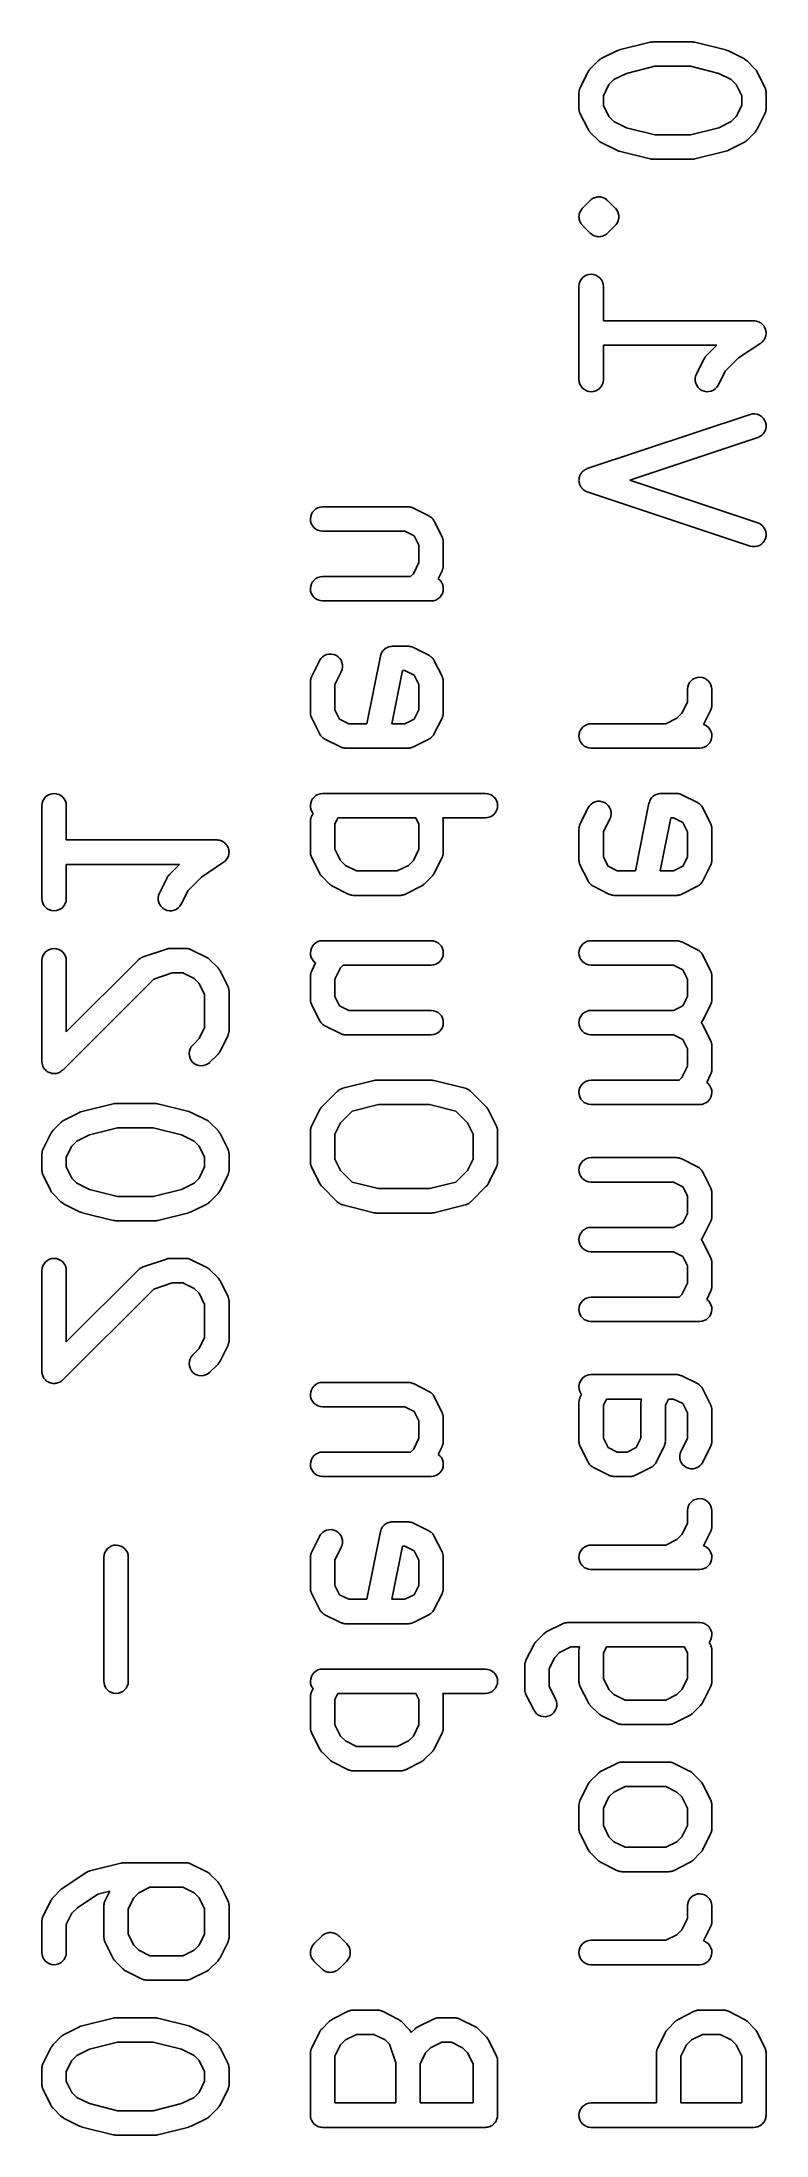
# Model space of a CAD drawing. Extents: x 6.3 to 49.3, y 9.3 to 45.7.
# Drawn here: x 6.32 to 10.77, y 32.81 to 45.68 of the extents above.
import ezdxf

# ---------------------------------------------------------------- set-up
doc = ezdxf.new("R2010")
doc.units = 0
doc.layers.add('BLACK', color=7, linetype='CONTINUOUS')

msp = doc.modelspace()

# ---------------------------------------------------------------- linework, layer by layer
at = {"layer": 'BLACK', "linetype": 'CONTINUOUS'}
for p, q in [((9.8699, 45.6274), (10.0604, 45.675)), ((10.0604, 45.675), (10.0614, 45.6753)), ((10.0614, 45.6753), (10.0627, 45.6754)), ((10.0627, 45.6754), (10.064, 45.6758)), ((10.064, 45.6758), (10.07, 45.6764)), ((10.07, 45.6764), (10.0759, 45.6772)), ((10.0759, 45.6772), (10.0772, 45.6771)), ((10.0772, 45.6771), (10.0786, 45.6773)), ((10.0786, 45.6773), (10.3167, 45.6773)), ((10.3167, 45.6773), (10.3177, 45.6773)), ((10.3177, 45.6773), (10.319, 45.6771)), ((10.319, 45.6771), (10.3204, 45.6772)), ((10.3204, 45.6772), (10.3263, 45.6763)), ((10.3263, 45.6763), (10.3323, 45.6756)), ((10.3323, 45.6756), (10.3335, 45.6752)), ((10.3335, 45.6752), (10.3349, 45.675)), ((10.3349, 45.675), (10.5253, 45.6274)), ((9.6922, 45.5124), (9.73982, 45.5601)), ((9.73982, 45.5601), (9.74057, 45.5608)), ((9.74057, 45.5608), (9.74386, 45.5634)), ((9.74386, 45.5634), (9.74692, 45.5663)), ((9.74692, 45.5663), (9.74957, 45.568)), ((9.74957, 45.568), (9.75201, 45.5699)), ((9.75201, 45.5699), (9.75575, 45.5719)), ((9.75575, 45.5719), (9.75932, 45.5741)), ((9.75932, 45.5741), (9.85455, 45.6217)), ((9.85455, 45.6217), (9.85549, 45.6222)), ((9.85549, 45.6222), (9.85582, 45.6223)), ((9.85582, 45.6223), (9.85612, 45.6225)), ((9.85612, 45.6225), (9.86271, 45.6248)), ((9.86271, 45.6248), (9.86923, 45.6272)), ((9.86923, 45.6272), (9.86957, 45.6273)), ((9.86957, 45.6273), (9.8699, 45.6274)), ((10.5253, 45.6274), (10.5263, 45.6271)), ((10.5263, 45.6271), (10.5267, 45.627)), ((10.5267, 45.627), (10.527, 45.627)), ((10.527, 45.627), (10.5335, 45.6245)), ((10.5335, 45.6245), (10.5401, 45.622)), ((10.5401, 45.622), (10.5404, 45.6218)), ((10.5404, 45.6218), (10.5407, 45.6217)), ((10.5407, 45.6217), (10.6359, 45.5741)), ((10.6359, 45.5741), (10.6369, 45.5736)), ((10.6369, 45.5736), (10.6404, 45.5713)), ((10.6404, 45.5713), (10.6441, 45.5693)), ((10.6441, 45.5693), (10.6465, 45.5674)), ((10.6465, 45.5674), (10.6491, 45.5657)), ((10.6491, 45.5657), (10.6522, 45.5627)), ((10.6522, 45.5627), (10.6554, 45.5601)), ((10.6554, 45.5601), (10.703, 45.5124)), ((9.63054, 45.3977), (9.67816, 45.4929)), ((9.67816, 45.4929), (9.67863, 45.4939)), ((9.67863, 45.4939), (9.68093, 45.4974)), ((9.68093, 45.4974), (9.68291, 45.5011)), ((9.68291, 45.5011), (9.68489, 45.5035)), ((9.68489, 45.5035), (9.68659, 45.5062)), ((9.68659, 45.5062), (9.68953, 45.5092)), ((9.68953, 45.5092), (9.6922, 45.5124)), ((9.80688, 45.415), (9.77262, 45.3465)), ((9.83728, 45.4454), (9.80688, 45.415)), ((9.91427, 45.4839), (9.83728, 45.4454)), ((10.0878, 45.5273), (9.91427, 45.4839)), ((10.3074, 45.5273), (10.0878, 45.5273)), ((10.481, 45.4839), (10.3074, 45.5273)), ((10.558, 45.4454), (10.481, 45.4839)), ((10.5884, 45.415), (10.558, 45.4454)), ((10.6226, 45.3465), (10.5884, 45.415)), ((10.703, 45.5124), (10.7038, 45.5117)), ((10.7038, 45.5117), (10.7064, 45.5084)), ((10.7064, 45.5084), (10.7093, 45.5053)), ((10.7093, 45.5053), (10.711, 45.5027)), ((10.711, 45.5027), (10.7129, 45.5003)), ((10.7129, 45.5003), (10.7148, 45.4965)), ((10.7148, 45.4965), (10.7171, 45.4929)), ((10.7171, 45.4929), (10.7647, 45.3977)), ((9.62262, 45.3642), (9.62263, 45.3652)), ((9.62262, 45.2689), (9.62262, 45.3642)), ((9.62263, 45.3652), (9.62287, 45.3674)), ((9.62282, 45.3696), (9.62369, 45.3747)), ((9.62287, 45.3674), (9.62282, 45.3696)), ((9.62369, 45.3747), (9.62426, 45.3798)), ((9.62426, 45.3798), (9.62492, 45.3819)), ((9.62492, 45.3819), (9.6253, 45.384)), ((9.6253, 45.384), (9.62714, 45.3888)), ((9.62714, 45.3888), (9.62868, 45.3937)), ((9.62868, 45.3937), (9.62975, 45.3956)), ((9.62975, 45.3956), (9.63054, 45.3977)), ((9.77262, 45.3465), (9.77262, 45.2866)), ((9.77262, 45.2866), (9.80688, 45.2181)), ((10.5884, 45.2181), (10.6226, 45.2866)), ((10.6226, 45.2866), (10.6226, 45.3465)), ((10.7647, 45.3977), (10.7652, 45.3968)), ((10.7652, 45.3968), (10.7659, 45.3947)), ((10.7659, 45.3947), (10.767, 45.3927)), ((10.767, 45.3927), (10.7684, 45.3878)), ((10.7684, 45.3878), (10.7702, 45.383)), ((10.7702, 45.383), (10.7706, 45.3809)), ((10.7706, 45.3809), (10.7712, 45.3787)), ((10.7712, 45.3787), (10.7717, 45.3736)), ((10.7717, 45.3736), (10.7725, 45.3686)), ((10.7725, 45.3686), (10.7724, 45.3664)), ((10.7724, 45.3664), (10.7726, 45.3642)), ((10.7726, 45.3642), (10.7726, 45.2689)), ((9.62283, 45.2667), (9.62262, 45.2689)), ((9.62275, 45.2645), (9.62283, 45.2667)), ((9.62355, 45.2595), (9.62275, 45.2645)), ((9.62405, 45.2544), (9.62355, 45.2595)), ((9.62469, 45.2522), (9.62405, 45.2544)), ((9.62503, 45.2501), (9.62469, 45.2522)), ((9.62679, 45.2453), (9.62503, 45.2501)), ((9.62828, 45.2403), (9.62679, 45.2453)), ((9.62931, 45.2384), (9.62828, 45.2403)), ((9.63007, 45.2363), (9.62931, 45.2384)), ((9.63054, 45.2354), (9.63007, 45.2363)), ((9.67816, 45.1401), (9.63054, 45.2354)), ((9.80688, 45.2181), (9.83728, 45.1877)), ((9.83728, 45.1877), (9.91427, 45.1492)), ((10.481, 45.1492), (10.558, 45.1877)), ((10.558, 45.1877), (10.5884, 45.2181)), ((10.7647, 45.2354), (10.7171, 45.1401)), ((10.7655, 45.2374), (10.7647, 45.2354)), ((10.7666, 45.2394), (10.7655, 45.2374)), ((10.7681, 45.2443), (10.7666, 45.2394)), ((10.7699, 45.2491), (10.7681, 45.2443)), ((10.7703, 45.2512), (10.7699, 45.2491)), ((10.771, 45.2533), (10.7703, 45.2512)), ((10.7716, 45.2584), (10.771, 45.2533)), ((10.7724, 45.2635), (10.7716, 45.2584)), ((10.7726, 45.2679), (10.7724, 45.2657)), ((10.7724, 45.2657), (10.7724, 45.2635)), ((10.7726, 45.2689), (10.7726, 45.2679)), ((9.6804, 45.1366), (9.67816, 45.1401)), ((9.68234, 45.1328), (9.6804, 45.1366)), ((9.68428, 45.1304), (9.68234, 45.1328)), ((9.68595, 45.1278), (9.68428, 45.1304)), ((9.68884, 45.1247), (9.68595, 45.1278)), ((9.69147, 45.1214), (9.68884, 45.1247)), ((9.6922, 45.1207), (9.69147, 45.1214)), ((9.73982, 45.073), (9.6922, 45.1207)), ((9.74308, 45.0704), (9.73982, 45.073)), ((9.7461, 45.0674), (9.74308, 45.0704)), ((9.74872, 45.0657), (9.7461, 45.0674)), ((9.75113, 45.0637), (9.74872, 45.0657)), ((9.75484, 45.0618), (9.75113, 45.0637)), ((9.75838, 45.0595), (9.75484, 45.0618)), ((9.75932, 45.059), (9.75838, 45.0595)), ((9.85455, 45.0114), (9.75932, 45.059)), ((9.91427, 45.1492), (10.0878, 45.1058)), ((10.0878, 45.1058), (10.3074, 45.1058)), ((10.3074, 45.1058), (10.481, 45.1492)), ((10.6359, 45.059), (10.5407, 45.0114)), ((10.6395, 45.0612), (10.6359, 45.059)), ((10.6432, 45.0632), (10.6395, 45.0612)), ((10.6457, 45.0651), (10.6432, 45.0632)), ((10.6483, 45.0668), (10.6457, 45.0651)), ((10.6514, 45.0697), (10.6483, 45.0668)), ((10.6547, 45.0723), (10.6514, 45.0697)), ((10.6554, 45.073), (10.6547, 45.0723)), ((10.703, 45.1207), (10.6554, 45.073)), ((10.7057, 45.1239), (10.703, 45.1207)), ((10.7086, 45.1269), (10.7057, 45.1239)), ((10.7103, 45.1296), (10.7086, 45.1269)), ((10.7123, 45.132), (10.7103, 45.1296)), ((10.7143, 45.1357), (10.7123, 45.132)), ((10.7166, 45.1392), (10.7143, 45.1357)), ((10.7171, 45.1401), (10.7166, 45.1392)), ((9.85488, 45.0112), (9.85455, 45.0114)), ((9.85517, 45.0111), (9.85488, 45.0112)), ((9.86168, 45.0086), (9.85517, 45.0111)), ((9.86822, 45.0061), (9.86168, 45.0086)), ((9.86857, 45.0061), (9.86822, 45.0061)), ((9.86889, 45.006), (9.86857, 45.0061)), ((9.8699, 45.0057), (9.86889, 45.006)), ((10.0604, 44.9581), (9.8699, 45.0057)), ((10.0617, 44.9579), (10.0604, 44.9581)), ((10.063, 44.9575), (10.0617, 44.9579)), ((10.0689, 44.9568), (10.063, 44.9575)), ((10.0749, 44.9559), (10.0689, 44.9568)), ((10.0762, 44.956), (10.0749, 44.9559)), ((10.0775, 44.9558), (10.0762, 44.956)), ((10.0786, 44.9558), (10.0775, 44.9558)), ((10.3167, 44.9558), (10.0786, 44.9558)), ((10.318, 44.956), (10.3167, 44.9558)), ((10.3193, 44.9559), (10.318, 44.956)), ((10.3253, 44.9567), (10.3193, 44.9559)), ((10.3312, 44.9573), (10.3253, 44.9567)), ((10.3325, 44.9576), (10.3312, 44.9573)), ((10.3338, 44.9578), (10.3325, 44.9576)), ((10.3349, 44.9581), (10.3338, 44.9578)), ((10.5253, 45.0057), (10.3349, 44.9581)), ((10.5257, 45.0058), (10.5253, 45.0057)), ((10.526, 45.0059), (10.5257, 45.0058)), ((10.5325, 45.0082), (10.526, 45.0059)), ((10.5391, 45.0106), (10.5325, 45.0082)), ((10.5394, 45.0108), (10.5391, 45.0106)), ((10.5397, 45.0109), (10.5394, 45.0108)), ((10.5407, 45.0114), (10.5397, 45.0109)), ((9.63198, 44.6378), (9.63529, 44.644)), ((9.63529, 44.644), (9.63538, 44.6441)), ((9.63538, 44.6441), (9.63544, 44.6442)), ((9.63544, 44.6442), (9.63552, 44.6443)), ((9.63552, 44.6443), (9.63559, 44.6444)), ((9.63559, 44.6444), (9.64012, 44.6499)), ((9.64012, 44.6499), (9.64459, 44.6553)), ((9.64459, 44.6553), (9.6922, 44.7029)), ((9.6922, 44.7029), (9.69257, 44.7033)), ((9.69257, 44.7033), (9.69258, 44.7033)), ((9.69258, 44.7033), (9.69259, 44.7033)), ((9.69259, 44.7033), (9.69295, 44.7036)), ((9.69295, 44.7036), (9.69846, 44.7081)), ((9.69846, 44.7081), (9.70395, 44.7125)), ((9.70395, 44.7125), (9.70419, 44.7126)), ((9.70419, 44.7126), (9.70439, 44.7128)), ((9.70439, 44.7128), (9.71057, 44.716)), ((9.71057, 44.716), (9.7169, 44.7193)), ((9.7169, 44.7193), (9.71716, 44.7194)), ((9.71716, 44.7194), (9.71739, 44.7195)), ((9.71739, 44.7195), (9.72416, 44.7215)), ((9.72416, 44.7215), (9.73093, 44.7235)), ((9.73093, 44.7235), (9.73118, 44.7235)), ((9.73118, 44.7235), (9.73144, 44.7236)), ((9.73144, 44.7236), (9.73845, 44.7242)), ((9.73845, 44.7242), (9.7455, 44.7249)), ((9.7455, 44.7249), (9.74577, 44.7249)), ((9.74577, 44.7249), (9.74602, 44.7249)), ((9.74602, 44.7249), (9.75289, 44.7241)), ((9.75289, 44.7241), (9.76006, 44.7234)), ((9.76006, 44.7234), (9.76032, 44.7233)), ((9.76032, 44.7233), (9.76057, 44.7233)), ((9.76057, 44.7233), (9.7672, 44.7212)), ((9.7672, 44.7212), (9.77406, 44.7191)), ((9.77406, 44.7191), (9.7743, 44.719)), ((9.7743, 44.719), (9.77454, 44.7189)), ((9.77454, 44.7189), (9.78067, 44.7156)), ((9.78067, 44.7156), (9.78696, 44.7122)), ((9.78696, 44.7122), (9.78716, 44.712)), ((9.78716, 44.712), (9.78739, 44.7119)), ((9.78739, 44.7119), (9.79279, 44.7074)), ((9.79279, 44.7074), (9.79827, 44.7029)), ((9.79827, 44.7029), (9.84589, 44.6553)), ((9.84589, 44.6553), (9.84625, 44.6549)), ((9.84625, 44.6549), (9.84626, 44.6549)), ((9.84626, 44.6549), (9.84627, 44.6549)), ((9.84627, 44.6549), (9.84643, 44.6547)), ((9.84643, 44.6547), (9.84644, 44.6547)), ((9.84644, 44.6547), (9.84645, 44.6547)), ((9.84645, 44.6547), (9.84662, 44.6546)), ((9.84662, 44.6546), (9.85106, 44.649)), ((9.85106, 44.649), (9.85547, 44.6435)), ((9.85547, 44.6435), (9.85553, 44.6434)), ((9.85553, 44.6434), (9.85561, 44.6433)), ((9.85561, 44.6433), (9.85567, 44.6432)), ((9.85567, 44.6432), (9.85576, 44.6431)), ((9.85576, 44.6431), (9.85902, 44.6368)), ((9.62262, 44.603), (9.62338, 44.6101)), ((9.62263, 44.6029), (9.62262, 44.603)), ((9.62262, 44.6028), (9.62263, 44.6029)), ((9.62263, 44.6027), (9.62262, 44.6028)), ((9.62262, 44.6025), (9.62263, 44.6027)), ((9.62328, 44.5955), (9.62262, 44.6025)), ((9.6239, 44.5885), (9.62328, 44.5955)), ((9.62338, 44.6101), (9.6241, 44.6171)), ((9.62393, 44.5883), (9.6239, 44.5885)), ((9.62395, 44.5882), (9.62393, 44.5883)), ((9.62398, 44.5881), (9.62395, 44.5882)), ((9.624, 44.588), (9.62398, 44.5881)), ((9.626, 44.5812), (9.624, 44.588)), ((9.6241, 44.6171), (9.62414, 44.6172)), ((9.62414, 44.6172), (9.62415, 44.6173)), ((9.62415, 44.6173), (9.62419, 44.6175)), ((9.62419, 44.6175), (9.6242, 44.6176)), ((9.6242, 44.6176), (9.62632, 44.6244)), ((9.62798, 44.5744), (9.626, 44.5812)), ((9.62632, 44.6244), (9.62838, 44.6311)), ((9.62804, 44.5743), (9.62798, 44.5744)), ((9.62808, 44.5742), (9.62804, 44.5743)), ((9.62814, 44.5741), (9.62808, 44.5742)), ((9.62818, 44.5739), (9.62814, 44.5741)), ((9.6315, 44.5676), (9.62818, 44.5739)), ((9.62838, 44.6311), (9.62844, 44.6312)), ((9.62844, 44.6312), (9.62848, 44.6313)), ((9.62848, 44.6313), (9.62854, 44.6314)), ((9.62854, 44.6314), (9.62858, 44.6316)), ((9.62858, 44.6316), (9.63198, 44.6378)), ((9.63472, 44.5614), (9.6315, 44.5676)), ((9.6348, 44.5613), (9.63472, 44.5614)), ((9.63486, 44.5612), (9.6348, 44.5613)), ((9.63494, 44.5611), (9.63486, 44.5612)), ((9.635, 44.561), (9.63494, 44.5611)), ((9.63945, 44.5555), (9.635, 44.561)), ((9.64385, 44.55), (9.63945, 44.5555)), ((9.64403, 44.5498), (9.64385, 44.55)), ((9.64404, 44.5498), (9.64403, 44.5498)), ((9.64403, 44.5498), (9.64403, 44.5498)), ((9.64421, 44.5496), (9.64404, 44.5498)), ((9.64422, 44.5496), (9.64421, 44.5496)), ((9.64423, 44.5496), (9.64422, 44.5496)), ((9.64459, 44.5492), (9.64423, 44.5496)), ((9.6922, 44.5016), (9.64459, 44.5492)), ((9.84589, 44.5492), (9.79827, 44.5016)), ((9.85039, 44.5547), (9.84589, 44.5492)), ((9.85489, 44.5601), (9.85039, 44.5547)), ((9.85495, 44.5602), (9.85489, 44.5601)), ((9.85503, 44.5603), (9.85495, 44.5602)), ((9.8551, 44.5604), (9.85503, 44.5603)), ((9.85518, 44.5605), (9.8551, 44.5604)), ((9.85854, 44.5668), (9.85518, 44.5605)), ((9.86189, 44.573), (9.85854, 44.5668)), ((9.85902, 44.6368), (9.8623, 44.6306)), ((9.86193, 44.5731), (9.86189, 44.573)), ((9.862, 44.5732), (9.86193, 44.5731)), ((9.86204, 44.5733), (9.862, 44.5732)), ((9.8621, 44.5734), (9.86204, 44.5733)), ((9.86416, 44.5802), (9.8621, 44.5734)), ((9.8623, 44.6306), (9.86233, 44.6305)), ((9.86233, 44.6305), (9.8624, 44.6304)), ((9.8624, 44.6304), (9.86243, 44.6302)), ((9.86243, 44.6302), (9.86249, 44.6301)), ((9.86249, 44.6301), (9.86448, 44.6233)), ((9.86421, 44.5804), (9.86416, 44.5802)), ((9.86627, 44.5869), (9.86421, 44.5804)), ((9.86448, 44.6233), (9.86648, 44.6166)), ((9.86628, 44.5871), (9.86627, 44.5869)), ((9.86632, 44.5872), (9.86628, 44.5871)), ((9.86634, 44.5873), (9.86632, 44.5872)), ((9.86638, 44.5874), (9.86634, 44.5873)), ((9.86711, 44.5946), (9.86638, 44.5874)), ((9.86648, 44.6166), (9.86649, 44.6164)), ((9.86649, 44.6164), (9.86653, 44.6163)), ((9.86653, 44.6163), (9.86654, 44.6162)), ((9.86654, 44.6162), (9.86658, 44.6161)), ((9.86658, 44.6161), (9.86719, 44.609)), ((9.86785, 44.6015), (9.86711, 44.5946)), ((9.86719, 44.609), (9.86786, 44.602)), ((9.86786, 44.602), (9.86784, 44.6019)), ((9.86784, 44.6019), (9.86785, 44.6017)), ((9.86785, 44.6017), (9.86784, 44.6016)), ((9.86784, 44.6016), (9.86785, 44.6015)), ((9.69764, 44.4971), (9.6922, 44.5016)), ((9.70308, 44.4926), (9.69764, 44.4971)), ((9.70331, 44.4925), (9.70308, 44.4926)), ((9.70352, 44.4923), (9.70331, 44.4925)), ((9.70967, 44.489), (9.70352, 44.4923)), ((9.71593, 44.4856), (9.70967, 44.489)), ((9.71619, 44.4855), (9.71593, 44.4856)), ((9.71641, 44.4854), (9.71619, 44.4855)), ((9.72312, 44.4834), (9.71641, 44.4854)), ((9.7299, 44.4812), (9.72312, 44.4834)), ((9.73016, 44.4812), (9.7299, 44.4812)), ((9.73041, 44.4811), (9.73016, 44.4812)), ((9.73745, 44.4804), (9.73041, 44.4811)), ((9.74445, 44.4796), (9.73745, 44.4804)), ((9.74471, 44.4797), (9.74445, 44.4796)), ((9.74498, 44.4796), (9.74471, 44.4797)), ((9.75197, 44.4803), (9.74498, 44.4796)), ((9.75903, 44.4809), (9.75197, 44.4803)), ((9.75929, 44.481), (9.75903, 44.4809)), ((9.75955, 44.481), (9.75929, 44.481)), ((9.76622, 44.483), (9.75955, 44.481)), ((9.77309, 44.485), (9.76622, 44.483)), ((9.77333, 44.4851), (9.77309, 44.485)), ((9.77358, 44.4852), (9.77333, 44.4851)), ((9.77977, 44.4885), (9.77358, 44.4852)), ((9.78609, 44.4917), (9.77977, 44.4885)), ((9.78629, 44.4919), (9.78609, 44.4917)), ((9.78652, 44.492), (9.78629, 44.4919)), ((9.79197, 44.4964), (9.78652, 44.492)), ((9.79753, 44.5009), (9.79197, 44.4964)), ((9.79789, 44.5012), (9.79753, 44.5009)), ((9.7979, 44.5012), (9.79789, 44.5012)), ((9.79791, 44.5013), (9.7979, 44.5012)), ((9.79827, 44.5016), (9.79791, 44.5013)), ((9.62262, 44.1737), (9.62263, 44.1747)), ((9.62262, 43.6023), (9.62262, 44.1737)), ((9.62263, 44.1747), (9.62426, 44.1893)), ((9.62426, 44.1893), (9.62868, 44.2032)), ((9.62868, 44.2032), (9.63574, 44.2161)), ((9.63574, 44.2161), (9.64514, 44.2273)), ((9.64514, 44.2273), (9.65655, 44.2364)), ((9.65655, 44.2364), (9.66952, 44.2432)), ((9.66952, 44.2432), (9.68356, 44.2474)), ((9.68356, 44.2474), (9.69814, 44.2487)), ((9.69814, 44.2487), (9.7127, 44.2472)), ((9.7127, 44.2472), (9.72668, 44.2428)), ((9.72668, 44.2428), (9.73956, 44.2359)), ((9.73956, 44.2359), (9.75084, 44.2265)), ((9.75084, 44.2265), (9.76009, 44.2152)), ((9.76009, 44.2152), (9.76696, 44.2023)), ((9.76696, 44.2023), (9.77119, 44.1883)), ((9.77119, 44.1883), (9.77262, 44.1737)), ((9.77262, 44.1737), (9.77262, 43.963)), ((9.77262, 43.963), (10.6976, 43.963)), ((10.6976, 43.963), (10.6985, 43.963)), ((10.6985, 43.963), (10.6985, 43.963)), ((10.6985, 43.963), (10.6986, 43.963)), ((10.6986, 43.963), (10.6987, 43.963)), ((10.6987, 43.963), (10.7055, 43.9622)), ((10.7055, 43.9622), (10.7131, 43.9614)), ((10.7131, 43.9614), (10.7132, 43.9613)), ((10.7132, 43.9613), (10.7132, 43.9613)), ((10.7132, 43.9613), (10.72, 43.9592)), ((10.72, 43.9592), (10.7271, 43.957)), ((10.7271, 43.957), (10.7271, 43.9569)), ((10.7271, 43.9569), (10.7272, 43.9569)), ((10.7272, 43.9569), (10.7336, 43.9534)), ((10.7336, 43.9534), (10.7399, 43.9499)), ((10.7399, 43.9499), (10.7399, 43.9499)), ((10.7399, 43.9499), (10.74, 43.9499)), ((10.74, 43.9499), (10.7452, 43.9455)), ((10.7452, 43.9455), (10.7511, 43.9405)), ((10.7511, 43.9405), (10.7512, 43.9405)), ((10.7512, 43.9405), (10.7512, 43.9405)), ((10.7512, 43.9405), (10.7554, 43.9353)), ((10.7554, 43.9353), (10.7603, 43.9291)), ((10.7603, 43.9291), (10.7603, 43.9291)), ((10.7603, 43.9291), (10.7604, 43.929)), ((10.7604, 43.929), (10.7636, 43.9228)), ((10.7636, 43.9228), (10.7671, 43.9162)), ((10.7671, 43.9162), (10.7671, 43.9161)), ((10.7671, 43.9161), (10.7672, 43.9161)), ((10.7672, 43.9161), (10.7692, 43.9092)), ((10.7711, 43.8729), (10.769, 43.8662)), ((10.7692, 43.9092), (10.7713, 43.9021)), ((10.7719, 43.8807), (10.7711, 43.873)), ((10.7711, 43.873), (10.7711, 43.8729)), ((10.7711, 43.8729), (10.7711, 43.8729)), ((10.7713, 43.9021), (10.7713, 43.9021)), ((10.7713, 43.9021), (10.7713, 43.902)), ((10.7713, 43.902), (10.7719, 43.8949)), ((10.7719, 43.8949), (10.7726, 43.8876)), ((10.7726, 43.8875), (10.7719, 43.8807)), ((10.7726, 43.8876), (10.7726, 43.8875)), ((10.7726, 43.8875), (10.7726, 43.8875)), ((10.4689, 43.813), (9.77262, 43.813)), ((9.77262, 43.813), (9.77262, 43.6023)), ((10.3952, 43.7355), (10.3972, 43.7392)), ((10.3972, 43.7392), (10.3992, 43.7416)), ((10.3992, 43.7416), (10.4009, 43.7443)), ((10.4009, 43.7443), (10.4038, 43.7473)), ((10.4038, 43.7473), (10.4065, 43.7505)), ((10.4065, 43.7505), (10.4689, 43.813)), ((10.7392, 43.8256), (10.6025, 43.7345)), ((10.7451, 43.8304), (10.7392, 43.8256)), ((10.7505, 43.8348), (10.7451, 43.8304)), ((10.7506, 43.8348), (10.7505, 43.8348)), ((10.7505, 43.8348), (10.7505, 43.8348)), ((10.7554, 43.8407), (10.7506, 43.8348)), ((10.7598, 43.846), (10.7554, 43.8407)), ((10.7599, 43.8461), (10.7598, 43.8461)), ((10.7598, 43.8461), (10.7598, 43.846)), ((10.7633, 43.8525), (10.7599, 43.8461)), ((10.7668, 43.8589), (10.7633, 43.8525)), ((10.769, 43.8662), (10.7668, 43.859)), ((10.7668, 43.859), (10.7668, 43.859)), ((10.7668, 43.859), (10.7668, 43.8589)), ((10.3371, 43.6077), (10.3396, 43.6221)), ((10.3396, 43.6221), (10.3448, 43.6358)), ((10.3448, 43.6358), (10.3924, 43.731)), ((10.3924, 43.731), (10.3929, 43.732)), ((10.3929, 43.732), (10.3952, 43.7355)), ((10.5212, 43.6531), (10.479, 43.5687)), ((10.6025, 43.7345), (10.5212, 43.6531)), ((9.62405, 43.5877), (9.62262, 43.6023)), ((9.62828, 43.5737), (9.62405, 43.5877)), ((9.63515, 43.5608), (9.62828, 43.5737)), ((9.6444, 43.5494), (9.63515, 43.5608)), ((9.65568, 43.5401), (9.6444, 43.5494)), ((9.66855, 43.5331), (9.65568, 43.5401)), ((9.68254, 43.5288), (9.66855, 43.5331)), ((9.69709, 43.5273), (9.68254, 43.5288)), ((9.71167, 43.5286), (9.69709, 43.5273)), ((9.72571, 43.5327), (9.71167, 43.5286)), ((9.73869, 43.5395), (9.72571, 43.5327)), ((9.75009, 43.5487), (9.73869, 43.5395)), ((9.7595, 43.5599), (9.75009, 43.5487)), ((9.76655, 43.5727), (9.7595, 43.5599)), ((9.77098, 43.5867), (9.76655, 43.5727)), ((9.77261, 43.6012), (9.77098, 43.5867)), ((9.77262, 43.6023), (9.77261, 43.6012)), ((10.3375, 43.5931), (10.3371, 43.6077)), ((10.3407, 43.5788), (10.3375, 43.5931)), ((10.3466, 43.5654), (10.3407, 43.5788)), ((10.355, 43.5534), (10.3466, 43.5654)), ((10.3656, 43.5433), (10.355, 43.5534)), ((10.3779, 43.5354), (10.3656, 43.5433)), ((10.3915, 43.5301), (10.3779, 43.5354)), ((10.4059, 43.5275), (10.3915, 43.5301)), ((10.4206, 43.5278), (10.4059, 43.5275)), ((10.4349, 43.5309), (10.4206, 43.5278)), ((10.4483, 43.5367), (10.4349, 43.5309)), ((10.4603, 43.545), (10.4483, 43.5367)), ((10.4705, 43.5555), (10.4603, 43.545)), ((10.4785, 43.5678), (10.4705, 43.5555)), ((10.479, 43.5687), (10.4785, 43.5678)), ((9.6739, 43.0544), (10.6739, 43.3877)), ((10.6739, 43.3877), (10.6749, 43.388)), ((10.6749, 43.388), (10.6892, 43.3911)), ((10.6892, 43.3911), (10.7038, 43.3913)), ((10.7038, 43.3913), (10.7182, 43.3887)), ((10.7182, 43.3887), (10.7319, 43.3833)), ((10.7319, 43.3833), (10.7442, 43.3754)), ((10.7442, 43.3754), (10.7547, 43.3652)), ((10.7547, 43.3652), (10.7631, 43.3532)), ((10.7631, 43.3532), (10.7689, 43.3398)), ((10.7213, 43.2454), (9.93479, 42.9832)), ((10.7347, 43.2514), (10.7213, 43.2454)), ((10.7467, 43.2598), (10.7347, 43.2514)), ((10.7567, 43.2704), (10.7467, 43.2598)), ((10.7646, 43.2828), (10.7567, 43.2704)), ((10.7699, 43.2964), (10.7646, 43.2828)), ((10.7689, 43.3398), (10.7721, 43.3255)), ((10.7724, 43.3108), (10.7699, 43.2964)), ((10.7721, 43.3255), (10.7724, 43.3108)), ((9.62276, 42.9786), (9.62295, 42.9837)), ((9.62311, 42.9764), (9.62276, 42.9786)), ((9.62284, 42.9889), (9.62321, 42.991)), ((9.62295, 42.9837), (9.62284, 42.9889)), ((9.62315, 42.9743), (9.62311, 42.9764)), ((9.62427, 42.9692), (9.62315, 42.9743)), ((9.62321, 42.991), (9.62328, 42.9932)), ((9.62328, 42.9932), (9.62447, 42.9982)), ((9.6251, 42.9641), (9.62427, 42.9692)), ((9.62447, 42.9982), (9.62537, 43.0033)), ((9.62537, 43.0033), (9.62614, 43.0053)), ((9.62614, 43.0053), (9.62664, 43.0074)), ((9.62664, 43.0074), (9.62878, 43.0122)), ((9.62878, 43.0122), (9.63065, 43.017)), ((9.63065, 43.017), (9.6318, 43.0188)), ((9.6318, 43.0188), (9.63269, 43.0208)), ((9.63269, 43.0208), (9.63571, 43.025)), ((9.63571, 43.025), (9.63849, 43.0294)), ((9.63849, 43.0294), (9.63997, 43.0309)), ((9.63997, 43.0309), (9.64122, 43.0327)), ((9.64122, 43.0327), (9.645, 43.0362)), ((9.645, 43.0362), (9.64858, 43.04)), ((9.64858, 43.04), (9.65033, 43.0412)), ((9.65033, 43.0412), (9.65189, 43.0427)), ((9.65189, 43.0427), (9.65629, 43.0454)), ((9.65629, 43.0454), (9.66053, 43.0484)), ((9.66053, 43.0484), (9.66249, 43.0493)), ((9.66249, 43.0493), (9.66431, 43.0504)), ((9.66431, 43.0504), (9.66916, 43.0523)), ((9.66916, 43.0523), (9.6739, 43.0544)), ((9.93479, 42.9832), (10.7213, 42.721)), ((9.62584, 42.9621), (9.6251, 42.9641)), ((9.6263, 42.96), (9.62584, 42.9621)), ((9.62839, 42.9552), (9.6263, 42.96)), ((9.63019, 42.9504), (9.62839, 42.9552)), ((9.63131, 42.9486), (9.63019, 42.9504)), ((9.63217, 42.9466), (9.63131, 42.9486)), ((9.63513, 42.9423), (9.63217, 42.9466)), ((9.63785, 42.9379), (9.63513, 42.9423)), ((9.63931, 42.9363), (9.63785, 42.9379)), ((9.64053, 42.9346), (9.63931, 42.9363)), ((9.64426, 42.931), (9.64053, 42.9346)), ((9.64779, 42.9272), (9.64426, 42.931)), ((9.64953, 42.9259), (9.64779, 42.9272)), ((9.65107, 42.9244), (9.64953, 42.9259)), ((9.65543, 42.9216), (9.65107, 42.9244)), ((9.65963, 42.9185), (9.65543, 42.9216)), ((9.66158, 42.9176), (9.65963, 42.9185)), ((9.66338, 42.9165), (9.66158, 42.9176)), ((9.6682, 42.9146), (9.66338, 42.9165)), ((9.67291, 42.9124), (9.6682, 42.9146)), ((9.6739, 42.9121), (9.67291, 42.9124)), ((10.6739, 42.5787), (9.6739, 42.9121)), ((7.97262, 42.7456), (7.97415, 42.7602)), ((7.97395, 42.7311), (7.97262, 42.7456)), ((7.97808, 42.717), (7.97395, 42.7311)), ((7.97415, 42.7602), (7.97848, 42.7742)), ((7.98486, 42.7041), (7.97808, 42.717)), ((7.97848, 42.7742), (7.98544, 42.7871)), ((7.98544, 42.7871), (7.99477, 42.7983)), ((7.99477, 42.7983), (8.00611, 42.8076)), ((8.00611, 42.8076), (8.01904, 42.8145)), ((8.01904, 42.8145), (8.03305, 42.8187)), ((8.03305, 42.8187), (8.04762, 42.8201)), ((8.04762, 42.8201), (8.57143, 42.8201)), ((8.57143, 42.8201), (8.57247, 42.8201)), ((8.57247, 42.8201), (8.57467, 42.8199)), ((8.57467, 42.8199), (8.57688, 42.8199)), ((8.57688, 42.8199), (8.58193, 42.8191)), ((8.58193, 42.8191), (8.58702, 42.8185)), ((8.58702, 42.8185), (8.58912, 42.8178)), ((8.58912, 42.8178), (8.5913, 42.8174)), ((8.5913, 42.8174), (8.5961, 42.8156)), ((8.5961, 42.8156), (8.60097, 42.8141)), ((8.60097, 42.8141), (8.60291, 42.813)), ((8.60291, 42.813), (8.60497, 42.8122)), ((8.60497, 42.8122), (8.70021, 42.7646)), ((8.70021, 42.7646), (8.70114, 42.7641)), ((8.70114, 42.7641), (8.7025, 42.7632)), ((8.7025, 42.7632), (8.70398, 42.7626)), ((8.70398, 42.7626), (8.70862, 42.7593)), ((8.70862, 42.7593), (8.71342, 42.7561)), ((8.71342, 42.7561), (8.71458, 42.755)), ((8.71458, 42.755), (8.7159, 42.7541)), ((8.7159, 42.7541), (8.71983, 42.7499)), ((8.71983, 42.7499), (8.72392, 42.7459)), ((8.72392, 42.7459), (8.72484, 42.7446)), ((8.72484, 42.7446), (8.72596, 42.7434)), ((8.72596, 42.7434), (8.729, 42.7386)), ((8.729, 42.7386), (8.73224, 42.7339)), ((8.73224, 42.7339), (8.73289, 42.7324)), ((8.73289, 42.7324), (8.73375, 42.731)), ((8.73375, 42.731), (8.78137, 42.6358)), ((10.7213, 42.721), (10.7223, 42.7207)), ((10.7223, 42.7207), (10.7356, 42.7145)), ((10.7356, 42.7145), (10.7474, 42.7059)), ((7.99403, 42.6926), (7.98486, 42.7041)), ((8.00525, 42.6832), (7.99403, 42.6926)), ((8.01807, 42.6762), (8.00525, 42.6832)), ((8.03203, 42.6718), (8.01807, 42.6762)), ((8.04657, 42.6701), (8.03203, 42.6718)), ((8.04762, 42.6701), (8.04657, 42.6701)), ((8.55372, 42.6701), (8.04762, 42.6701)), ((8.61076, 42.6416), (8.55372, 42.6701)), ((8.63928, 42.5846), (8.61076, 42.6416)), ((8.63928, 42.4771), (8.63928, 42.5846)), ((8.78137, 42.6358), (8.78183, 42.6349)), ((8.78183, 42.6349), (8.78259, 42.6328)), ((8.78259, 42.6328), (8.78363, 42.6308)), ((8.78363, 42.6308), (8.78511, 42.6259)), ((8.78511, 42.6259), (8.78687, 42.6211)), ((8.78687, 42.6211), (8.78722, 42.6189)), ((8.78722, 42.6189), (8.78786, 42.6168)), ((8.78786, 42.6168), (8.78836, 42.6117)), ((8.78836, 42.6117), (8.78916, 42.6067)), ((8.78916, 42.6067), (8.78907, 42.6045)), ((8.78907, 42.6045), (8.78928, 42.6023)), ((8.78928, 42.6023), (8.78928, 42.4594)), ((10.7309, 42.5827), (10.7172, 42.5775)), ((10.7433, 42.5904), (10.7309, 42.5827)), ((10.754, 42.6004), (10.7433, 42.5904)), ((10.7474, 42.7059), (10.7574, 42.6952)), ((10.7625, 42.6123), (10.754, 42.6004)), ((10.7574, 42.6952), (10.765, 42.6827)), ((10.7686, 42.6257), (10.7625, 42.6123)), ((10.765, 42.6827), (10.7701, 42.669)), ((10.772, 42.6399), (10.7686, 42.6257)), ((10.7701, 42.669), (10.7725, 42.6545)), ((10.7725, 42.6545), (10.772, 42.6399)), ((8.60503, 42.4086), (8.63928, 42.4771)), ((8.78909, 42.454), (8.78822, 42.4489)), ((8.78928, 42.4584), (8.78903, 42.4562)), ((8.78903, 42.4562), (8.78909, 42.454)), ((8.78928, 42.4594), (8.78928, 42.4584)), ((10.6882, 42.5755), (10.6739, 42.5787)), ((10.7028, 42.5751), (10.6882, 42.5755)), ((10.7172, 42.5775), (10.7028, 42.5751)), ((7.97262, 42.3171), (7.97415, 42.3316)), ((7.97415, 42.3316), (7.97848, 42.3456)), ((7.97848, 42.3456), (7.98544, 42.3585)), ((7.98544, 42.3585), (7.99477, 42.3698)), ((7.99477, 42.3698), (8.00611, 42.379)), ((8.00611, 42.379), (8.01904, 42.3859)), ((8.01904, 42.3859), (8.03305, 42.3901)), ((8.03305, 42.3901), (8.04762, 42.3915)), ((8.04762, 42.3915), (8.58798, 42.3915)), ((8.58798, 42.3915), (8.60503, 42.4086)), ((8.78137, 42.4259), (8.75736, 42.3778)), ((8.75736, 42.3778), (8.76787, 42.369)), ((8.76787, 42.369), (8.77704, 42.3576)), ((8.77704, 42.3576), (8.78382, 42.3446)), ((8.78216, 42.4279), (8.78137, 42.4259)), ((8.78322, 42.4299), (8.78216, 42.4279)), ((8.78477, 42.4347), (8.78322, 42.4299)), ((8.78382, 42.3446), (8.78796, 42.3306)), ((8.7866, 42.4395), (8.78477, 42.4347)), ((8.78698, 42.4417), (8.7866, 42.4395)), ((8.78765, 42.4438), (8.78698, 42.4417)), ((8.78822, 42.4489), (8.78765, 42.4438)), ((8.78796, 42.3306), (8.78928, 42.316)), ((7.97395, 42.3025), (7.97262, 42.3171)), ((7.97808, 42.2885), (7.97395, 42.3025)), ((7.98486, 42.2755), (7.97808, 42.2885)), ((7.99403, 42.2641), (7.98486, 42.2755)), ((8.00525, 42.2547), (7.99403, 42.2641)), ((8.01807, 42.2476), (8.00525, 42.2547)), ((8.03203, 42.2432), (8.01807, 42.2476)), ((8.04657, 42.2416), (8.03203, 42.2432)), ((8.04762, 42.2415), (8.04657, 42.2416)), ((8.71429, 42.2415), (8.04762, 42.2415)), ((8.72885, 42.243), (8.71429, 42.2415)), ((8.74287, 42.2472), (8.72885, 42.243)), ((8.75579, 42.2541), (8.74287, 42.2472)), ((8.76713, 42.2633), (8.75579, 42.2541)), ((8.77646, 42.2746), (8.76713, 42.2633)), ((8.78342, 42.2875), (8.77646, 42.2746)), ((8.78775, 42.3015), (8.78342, 42.2875)), ((8.78928, 42.316), (8.78775, 42.3015)), ((8.41887, 41.9358), (8.42334, 41.9412)), ((8.42334, 41.9412), (8.4236, 41.9414)), ((8.4236, 41.9414), (8.42382, 41.9417)), ((8.42382, 41.9417), (8.42924, 41.946)), ((8.42924, 41.946), (8.43469, 41.9504)), ((8.43469, 41.9504), (8.43498, 41.9506)), ((8.43498, 41.9506), (8.43524, 41.9508)), ((8.43524, 41.9508), (8.44139, 41.954)), ((8.44139, 41.954), (8.44761, 41.9573)), ((8.44761, 41.9573), (8.44793, 41.9574)), ((8.44793, 41.9574), (8.44823, 41.9576)), ((8.44823, 41.9576), (8.45486, 41.9595)), ((8.45486, 41.9595), (8.46162, 41.9615)), ((8.46162, 41.9615), (8.46196, 41.9616)), ((8.46196, 41.9616), (8.46228, 41.9617)), ((8.46228, 41.9617), (8.46919, 41.9623)), ((8.46919, 41.9623), (8.47619, 41.963)), ((8.47619, 41.963), (8.57143, 41.963)), ((8.57143, 41.963), (8.57247, 41.963)), ((8.57247, 41.963), (8.57467, 41.9627)), ((8.57467, 41.9627), (8.57688, 41.9628)), ((8.57688, 41.9628), (8.58193, 41.9619)), ((8.58193, 41.9619), (8.58702, 41.9613)), ((8.58702, 41.9613), (8.58912, 41.9607)), ((8.58912, 41.9607), (8.5913, 41.9603)), ((8.5913, 41.9603), (8.59609, 41.9585)), ((8.59609, 41.9585), (8.60097, 41.9569)), ((8.60097, 41.9569), (8.60291, 41.9558)), ((8.60291, 41.9558), (8.60497, 41.9551)), ((8.60497, 41.9551), (8.70021, 41.9074)), ((7.98054, 41.7787), (8.02816, 41.8739)), ((8.02816, 41.8739), (8.02863, 41.8748)), ((8.02863, 41.8748), (8.0366, 41.8871)), ((8.0366, 41.8871), (8.04679, 41.8976)), ((8.04679, 41.8976), (8.05884, 41.9059)), ((8.05884, 41.9059), (8.07227, 41.9118)), ((8.07227, 41.9118), (8.08657, 41.9149)), ((8.08657, 41.9149), (8.10121, 41.9151)), ((8.10121, 41.9151), (8.11562, 41.9125)), ((8.11562, 41.9125), (8.12925, 41.9072)), ((8.12925, 41.9072), (8.14158, 41.8993)), ((8.14158, 41.8993), (8.15215, 41.8892)), ((8.15215, 41.8892), (8.16056, 41.8772)), ((8.16056, 41.8772), (8.16647, 41.8638)), ((8.16756, 41.8205), (8.16232, 41.8068)), ((8.16647, 41.8638), (8.16967, 41.8495)), ((8.17004, 41.8349), (8.16756, 41.8205)), ((8.16967, 41.8495), (8.17004, 41.8349)), ((8.31947, 41.4868), (8.40265, 41.9027)), ((8.40265, 41.9027), (8.40272, 41.903)), ((8.40272, 41.903), (8.40272, 41.9031)), ((8.40272, 41.9031), (8.40273, 41.9031)), ((8.40273, 41.9031), (8.40286, 41.9037)), ((8.40286, 41.9037), (8.40497, 41.9103)), ((8.40497, 41.9103), (8.40705, 41.917)), ((8.40705, 41.917), (8.40721, 41.9173)), ((8.40721, 41.9173), (8.40731, 41.9177)), ((8.40731, 41.9177), (8.41066, 41.9237)), ((8.41066, 41.9237), (8.41401, 41.9299)), ((8.41401, 41.9299), (8.41423, 41.9302)), ((8.41423, 41.9302), (8.41439, 41.9305)), ((8.41439, 41.9305), (8.41887, 41.9358)), ((8.53768, 41.813), (8.47244, 41.4868)), ((8.55372, 41.813), (8.53768, 41.813)), ((8.61076, 41.7845), (8.55372, 41.813)), ((8.70021, 41.9074), (8.70114, 41.907)), ((8.70114, 41.907), (8.70251, 41.9061)), ((8.70251, 41.9061), (8.70398, 41.9054)), ((8.70398, 41.9054), (8.70862, 41.9021)), ((8.70862, 41.9021), (8.71342, 41.899)), ((8.71342, 41.899), (8.71458, 41.8979)), ((8.71458, 41.8979), (8.7159, 41.8969)), ((8.7159, 41.8969), (8.71983, 41.8928)), ((8.71983, 41.8928), (8.72392, 41.8888)), ((8.72392, 41.8888), (8.72484, 41.8875)), ((8.72484, 41.8875), (8.72596, 41.8863)), ((8.72596, 41.8863), (8.72899, 41.8815)), ((8.72899, 41.8815), (8.73224, 41.8768)), ((8.73224, 41.8768), (8.73289, 41.8753)), ((8.73289, 41.8753), (8.73375, 41.8739)), ((8.73375, 41.8739), (8.78137, 41.7787)), ((7.97262, 41.7451), (7.97263, 41.7462)), ((7.97262, 41.5546), (7.97262, 41.7451)), ((7.97263, 41.7462), (7.97287, 41.7484)), ((7.97282, 41.7506), (7.97369, 41.7556)), ((7.97287, 41.7484), (7.97282, 41.7506)), ((7.97369, 41.7556), (7.97426, 41.7607)), ((7.97426, 41.7607), (7.97492, 41.7628)), ((7.97492, 41.7628), (7.9753, 41.765)), ((7.9753, 41.765), (7.97714, 41.7698)), ((7.97714, 41.7698), (7.97868, 41.7747)), ((7.97868, 41.7747), (7.97975, 41.7766)), ((7.97975, 41.7766), (7.98054, 41.7787)), ((8.16232, 41.8068), (8.12262, 41.7274)), ((8.12262, 41.7274), (8.12262, 41.5723)), ((8.63928, 41.7274), (8.61076, 41.7845)), ((8.63928, 41.5723), (8.63928, 41.7274)), ((8.78137, 41.7787), (8.78183, 41.7777)), ((8.78183, 41.7777), (8.78259, 41.7756)), ((8.78259, 41.7756), (8.78363, 41.7737)), ((8.78363, 41.7737), (8.78511, 41.7688)), ((8.78511, 41.7688), (8.78687, 41.764)), ((8.78687, 41.764), (8.78722, 41.7618)), ((8.78722, 41.7618), (8.78786, 41.7597)), ((8.78786, 41.7597), (8.78836, 41.7546)), ((8.78836, 41.7546), (8.78916, 41.7495)), ((8.78916, 41.7495), (8.78907, 41.7473)), ((8.78907, 41.7473), (8.78928, 41.7451)), ((8.78928, 41.7451), (8.78928, 41.5546)), ((10.2893, 41.6985), (10.2909, 41.7131)), ((10.2893, 41.6975), (10.2893, 41.6985)), ((10.2893, 41.62), (10.2893, 41.6975)), ((10.2909, 41.7131), (10.2953, 41.727)), ((10.2953, 41.727), (10.3024, 41.7399)), ((10.3024, 41.7399), (10.3118, 41.7511)), ((10.3118, 41.7511), (10.3232, 41.7603)), ((10.3232, 41.7603), (10.3362, 41.767)), ((10.3362, 41.767), (10.3502, 41.7712)), ((10.3502, 41.7712), (10.3648, 41.7725)), ((10.3648, 41.7725), (10.3794, 41.771)), ((10.3794, 41.771), (10.3933, 41.7666)), ((10.3933, 41.7666), (10.4062, 41.7597)), ((10.4062, 41.7597), (10.4175, 41.7503)), ((10.4175, 41.7503), (10.4268, 41.739)), ((10.4268, 41.739), (10.4336, 41.7261)), ((10.4336, 41.7261), (10.4379, 41.7121)), ((10.4379, 41.7121), (10.4393, 41.6975)), ((10.4393, 41.6975), (10.4393, 41.6023)), ((7.97283, 41.5524), (7.97262, 41.5546)), ((7.97275, 41.5502), (7.97283, 41.5524)), ((8.12262, 41.5723), (8.15114, 41.5153)), ((8.61076, 41.5153), (8.63928, 41.5723)), ((8.78928, 41.5536), (8.78903, 41.5514)), ((8.78928, 41.5546), (8.78928, 41.5536)), ((10.255, 41.5515), (10.2893, 41.62)), ((10.4314, 41.5687), (10.3883, 41.4825)), ((10.4322, 41.5708), (10.4314, 41.5687)), ((10.4332, 41.5727), (10.4322, 41.5708)), ((10.4348, 41.5776), (10.4332, 41.5727)), ((10.4366, 41.5824), (10.4348, 41.5776)), ((10.437, 41.5846), (10.4366, 41.5824)), ((10.4376, 41.5867), (10.437, 41.5846)), ((10.4382, 41.5918), (10.4376, 41.5867)), ((10.4391, 41.5968), (10.4382, 41.5918)), ((10.4393, 41.6012), (10.439, 41.599)), ((10.439, 41.599), (10.4391, 41.5968)), ((10.4393, 41.6023), (10.4393, 41.6012)), ((7.97355, 41.5452), (7.97275, 41.5502)), ((7.97405, 41.5401), (7.97355, 41.5452)), ((7.97469, 41.538), (7.97405, 41.5401)), ((7.97503, 41.5358), (7.97469, 41.538)), ((7.97679, 41.531), (7.97503, 41.5358)), ((7.97828, 41.5261), (7.97679, 41.531)), ((7.97931, 41.5241), (7.97828, 41.5261)), ((7.98007, 41.522), (7.97931, 41.5241)), ((7.98054, 41.5211), (7.98007, 41.522)), ((8.02816, 41.4259), (7.98054, 41.5211)), ((8.02902, 41.4245), (8.02816, 41.4259)), ((8.02966, 41.423), (8.02902, 41.4245)), ((8.15114, 41.5153), (8.20818, 41.4868)), ((8.20818, 41.4868), (8.31947, 41.4868)), ((8.47244, 41.4868), (8.55372, 41.4868)), ((8.55372, 41.4868), (8.61076, 41.5153)), ((8.73239, 41.4236), (8.73172, 41.4221)), ((8.73327, 41.4249), (8.73239, 41.4236)), ((8.73375, 41.4259), (8.73327, 41.4249)), ((8.78137, 41.5211), (8.73375, 41.4259)), ((8.78216, 41.5232), (8.78137, 41.5211)), ((8.78322, 41.5251), (8.78216, 41.5232)), ((8.78477, 41.53), (8.78322, 41.5251)), ((8.7866, 41.5348), (8.78477, 41.53)), ((8.78698, 41.537), (8.7866, 41.5348)), ((8.78765, 41.539), (8.78698, 41.537)), ((8.78822, 41.5441), (8.78765, 41.539)), ((8.78909, 41.5492), (8.78822, 41.5441)), ((8.78903, 41.5514), (8.78909, 41.5492)), ((9.62262, 41.4123), (9.62415, 41.4269)), ((9.62415, 41.4269), (9.62848, 41.4408)), ((9.62848, 41.4408), (9.63544, 41.4537)), ((9.63544, 41.4537), (9.64477, 41.465)), ((9.64477, 41.465), (9.65611, 41.4743)), ((9.65611, 41.4743), (9.66904, 41.4811)), ((9.66904, 41.4811), (9.68305, 41.4854)), ((9.68305, 41.4854), (9.69762, 41.4868)), ((9.69762, 41.4868), (10.1561, 41.4868)), ((10.1561, 41.4868), (10.2246, 41.521)), ((10.2246, 41.521), (10.255, 41.5515)), ((10.3883, 41.4825), (10.3938, 41.4807)), ((10.3938, 41.4807), (10.4067, 41.4737)), ((10.4067, 41.4737), (10.4179, 41.4643)), ((10.4179, 41.4643), (10.427, 41.4529)), ((10.427, 41.4529), (10.4338, 41.4399)), ((10.4338, 41.4399), (10.438, 41.4258)), ((10.438, 41.4258), (10.4393, 41.4113)), ((8.03291, 41.4183), (8.02966, 41.423)), ((8.03595, 41.4135), (8.03291, 41.4183)), ((8.03706, 41.4123), (8.03595, 41.4135)), ((8.03798, 41.411), (8.03706, 41.4123)), ((8.04207, 41.407), (8.03798, 41.411)), ((8.046, 41.4028), (8.04207, 41.407)), ((8.04732, 41.4019), (8.046, 41.4028)), ((8.04848, 41.4008), (8.04732, 41.4019)), ((8.05328, 41.3976), (8.04848, 41.4008)), ((8.05792, 41.3943), (8.05328, 41.3976)), ((8.0594, 41.3937), (8.05792, 41.3943)), ((8.06076, 41.3928), (8.0594, 41.3937)), ((8.0617, 41.3923), (8.06076, 41.3928)), ((8.15693, 41.3447), (8.0617, 41.3923)), ((8.159, 41.3439), (8.15693, 41.3447)), ((8.16093, 41.3429), (8.159, 41.3439)), ((8.16581, 41.3413), (8.16093, 41.3429)), ((8.1706, 41.3395), (8.16581, 41.3413)), ((8.17278, 41.3391), (8.1706, 41.3395)), ((8.17488, 41.3384), (8.17278, 41.3391)), ((8.17997, 41.3379), (8.17488, 41.3384)), ((8.18503, 41.337), (8.17997, 41.3379)), ((8.18723, 41.337), (8.18503, 41.337)), ((8.18943, 41.3368), (8.18723, 41.337)), ((8.19048, 41.3368), (8.18943, 41.3368)), ((8.57143, 41.3368), (8.19048, 41.3368)), ((8.57362, 41.337), (8.57143, 41.3368)), ((8.57583, 41.3369), (8.57362, 41.337)), ((8.58089, 41.3377), (8.57583, 41.3369)), ((8.586, 41.3382), (8.58089, 41.3377)), ((8.58812, 41.3389), (8.586, 41.3382)), ((8.59029, 41.3392), (8.58812, 41.3389)), ((8.59509, 41.341), (8.59029, 41.3392)), ((8.60001, 41.3424), (8.59509, 41.341)), ((8.60196, 41.3435), (8.60001, 41.3424)), ((8.60403, 41.3442), (8.60196, 41.3435)), ((8.60497, 41.3447), (8.60403, 41.3442)), ((8.70021, 41.3923), (8.60497, 41.3447)), ((8.70158, 41.3932), (8.70021, 41.3923)), ((8.70307, 41.3938), (8.70158, 41.3932)), ((8.70777, 41.3971), (8.70307, 41.3938)), ((8.7126, 41.4001), (8.70777, 41.3971)), ((8.71378, 41.4012), (8.7126, 41.4001)), ((8.71511, 41.4021), (8.71378, 41.4012)), ((8.71908, 41.4062), (8.71511, 41.4021)), ((8.72324, 41.4102), (8.71908, 41.4062)), ((8.72418, 41.4115), (8.72324, 41.4102)), ((8.72531, 41.4126), (8.72418, 41.4115)), ((8.72842, 41.4175), (8.72531, 41.4126)), ((8.73172, 41.4221), (8.72842, 41.4175)), ((9.62395, 41.3977), (9.62262, 41.4123)), ((9.62808, 41.3837), (9.62395, 41.3977)), ((9.63486, 41.3707), (9.62808, 41.3837)), ((9.64403, 41.3593), (9.63486, 41.3707)), ((9.65525, 41.3499), (9.64403, 41.3593)), ((9.66807, 41.3429), (9.65525, 41.3499)), ((9.68203, 41.3384), (9.66807, 41.3429)), ((9.69657, 41.3368), (9.68203, 41.3384)), ((9.69762, 41.3368), (9.69657, 41.3368)), ((10.3643, 41.3368), (9.69762, 41.3368)), ((10.3789, 41.3382), (10.3643, 41.3368)), ((10.3929, 41.3424), (10.3789, 41.3382)), ((10.4058, 41.3493), (10.3929, 41.3424)), ((10.4171, 41.3586), (10.4058, 41.3493)), ((10.4265, 41.3698), (10.4171, 41.3586)), ((10.4334, 41.3827), (10.4265, 41.3698)), ((10.4378, 41.3967), (10.4334, 41.3827)), ((10.4393, 41.4113), (10.4378, 41.3967)), ((6.34514, 41.0368), (6.35655, 41.046)), ((6.35655, 41.046), (6.36952, 41.0528)), ((6.36952, 41.0528), (6.38356, 41.0569)), ((6.38356, 41.0569), (6.39814, 41.0582)), ((6.39814, 41.0582), (6.4127, 41.0567)), ((6.4127, 41.0567), (6.42668, 41.0524)), ((6.42668, 41.0524), (6.43956, 41.0454)), ((6.43956, 41.0454), (6.45084, 41.0361)), ((7.99477, 41.0364), (8.00611, 41.0457)), ((8.00611, 41.0457), (8.01904, 41.0526)), ((8.01904, 41.0526), (8.03305, 41.0568)), ((8.03305, 41.0568), (8.04762, 41.0582)), ((8.04762, 41.0582), (9.04762, 41.0582)), ((9.04762, 41.0582), (9.04867, 41.0582)), ((9.04867, 41.0582), (9.06321, 41.0566)), ((9.06321, 41.0566), (9.07716, 41.0521)), ((9.07716, 41.0521), (9.08999, 41.0451)), ((9.08999, 41.0451), (9.1012, 41.0357)), ((10.0738, 41.0369), (10.0792, 41.0412)), ((10.0792, 41.0412), (10.0847, 41.0457)), ((10.0847, 41.0457), (10.085, 41.0458)), ((10.085, 41.0458), (10.0852, 41.0461)), ((10.0852, 41.0461), (10.0914, 41.0493)), ((10.0914, 41.0493), (10.0976, 41.0526)), ((10.0976, 41.0526), (10.0979, 41.0527)), ((10.0979, 41.0527), (10.0982, 41.0528)), ((10.0982, 41.0528), (10.1049, 41.0547)), ((10.1049, 41.0547), (10.1116, 41.0568)), ((10.1116, 41.0568), (10.112, 41.0568)), ((10.112, 41.0568), (10.1123, 41.0569)), ((10.1123, 41.0569), (10.1192, 41.0575)), ((10.1192, 41.0575), (10.1262, 41.0582)), ((10.1262, 41.0582), (10.2214, 41.0582)), ((10.2214, 41.0582), (10.2225, 41.0582)), ((10.2225, 41.0582), (10.2247, 41.058)), ((10.2247, 41.058), (10.2269, 41.058)), ((10.2269, 41.058), (10.2319, 41.0571)), ((10.2319, 41.0571), (10.237, 41.0566)), ((10.237, 41.0566), (10.2391, 41.0559)), ((10.2391, 41.0559), (10.2413, 41.0555)), ((10.2413, 41.0555), (10.2461, 41.0537)), ((10.2461, 41.0537), (10.251, 41.0521)), ((10.251, 41.0521), (10.2529, 41.0511)), ((10.2529, 41.0511), (10.255, 41.0503)), ((10.255, 41.0503), (10.3502, 41.0027)), ((6.32262, 40.9832), (6.32263, 40.9843)), ((6.32262, 40.4118), (6.32262, 40.9832)), ((6.32263, 40.9843), (6.32426, 40.9988)), ((6.32426, 40.9988), (6.32868, 41.0128)), ((6.32868, 41.0128), (6.33573, 41.0256)), ((6.33573, 41.0256), (6.34514, 41.0368)), ((6.45084, 41.0361), (6.46009, 41.0247)), ((6.46009, 41.0247), (6.46696, 41.0118)), ((6.46696, 41.0118), (6.47119, 40.9978)), ((6.47119, 40.9978), (6.47262, 40.9832)), ((6.47262, 40.9832), (6.47262, 40.7725)), ((7.97262, 40.9837), (7.97415, 40.9983)), ((7.97395, 40.9692), (7.97262, 40.9837)), ((7.97808, 40.9551), (7.97395, 40.9692)), ((7.97415, 40.9983), (7.97848, 41.0123)), ((7.9753, 40.9078), (7.97714, 40.9126)), ((7.97714, 40.9126), (7.97868, 40.9175)), ((7.98486, 40.9421), (7.97808, 40.9551)), ((7.97848, 41.0123), (7.98544, 41.0252)), ((7.97868, 40.9175), (7.97975, 40.9195)), ((7.97975, 40.9195), (7.98054, 40.9215)), ((7.98054, 40.9215), (7.98855, 40.9376)), ((7.98855, 40.9376), (7.98486, 40.9421)), ((7.98544, 41.0252), (7.99477, 41.0364)), ((9.06219, 40.9096), (9.04762, 40.9082)), ((9.0762, 40.9139), (9.06219, 40.9096)), ((9.08912, 40.9207), (9.0762, 40.9139)), ((9.10047, 40.93), (9.08912, 40.9207)), ((9.1098, 40.9413), (9.10047, 40.93)), ((9.1012, 41.0357), (9.11038, 41.0243)), ((9.11676, 40.9542), (9.1098, 40.9413)), ((9.11038, 41.0243), (9.11716, 41.0113)), ((9.12109, 40.9681), (9.11676, 40.9542)), ((9.11716, 41.0113), (9.12129, 40.9973)), ((9.12262, 40.9827), (9.12109, 40.9681)), ((9.12129, 40.9973), (9.12262, 40.9827)), ((9.63054, 40.8739), (9.67816, 40.9691)), ((9.67816, 40.9691), (9.67863, 40.9701)), ((9.67863, 40.9701), (9.68659, 40.9824)), ((9.68659, 40.9824), (9.69679, 40.9929)), ((9.69679, 40.9929), (9.70884, 41.0012)), ((9.70884, 41.0012), (9.72227, 41.007)), ((9.72227, 41.007), (9.73657, 41.0101)), ((9.73657, 41.0101), (9.75121, 41.0104)), ((9.75121, 41.0104), (9.76562, 41.0078)), ((9.76562, 41.0078), (9.77925, 41.0024)), ((9.77925, 41.0024), (9.79158, 40.9946)), ((9.79158, 40.9946), (9.80215, 40.9844)), ((9.80215, 40.9844), (9.81056, 40.9725)), ((9.81056, 40.9725), (9.81647, 40.9591)), ((9.81756, 40.9157), (9.81232, 40.9021)), ((9.81647, 40.9591), (9.81967, 40.9448)), ((9.82004, 40.9301), (9.81756, 40.9157)), ((9.81967, 40.9448), (9.82004, 40.9301)), ((9.96947, 40.582), (10.0526, 40.9979)), ((10.0526, 40.9979), (10.0527, 40.9983)), ((10.0527, 40.9983), (10.0529, 40.9989)), ((10.0527, 40.9983), (10.0527, 40.9983)), ((10.0527, 40.9983), (10.0527, 40.9983)), ((10.0529, 40.9989), (10.055, 41.0056)), ((10.055, 41.0056), (10.0571, 41.0123)), ((10.0571, 41.0123), (10.0572, 41.0126)), ((10.0572, 41.0126), (10.0573, 41.0129)), ((10.0573, 41.0129), (10.0607, 41.0189)), ((10.0607, 41.0189), (10.064, 41.0252)), ((10.064, 41.0252), (10.0642, 41.0254)), ((10.0642, 41.0254), (10.0644, 41.0257)), ((10.0644, 41.0257), (10.0689, 41.031)), ((10.0689, 41.031), (10.0733, 41.0364)), ((10.0733, 41.0364), (10.0736, 41.0366)), ((10.0736, 41.0366), (10.0738, 41.0369)), ((10.3502, 41.0027), (10.3511, 41.0022)), ((10.3511, 41.0022), (10.3525, 41.0013)), ((10.3525, 41.0013), (10.354, 41.0007)), ((10.354, 41.0007), (10.3586, 40.9974)), ((10.3586, 40.9974), (10.3634, 40.9942)), ((10.3634, 40.9942), (10.3646, 40.9931)), ((10.3646, 40.9931), (10.3659, 40.9922)), ((10.3659, 40.9922), (10.3698, 40.988)), ((10.3698, 40.988), (10.3739, 40.984)), ((10.3739, 40.984), (10.3748, 40.9827)), ((10.3748, 40.9827), (10.376, 40.9815)), ((10.376, 40.9815), (10.379, 40.9767)), ((10.379, 40.9767), (10.3822, 40.972)), ((10.3822, 40.972), (10.3829, 40.9705)), ((10.3829, 40.9705), (10.3837, 40.9691)), ((10.3837, 40.9691), (10.4314, 40.8739)), ((7.97262, 40.888), (7.97263, 40.889)), ((7.97262, 40.6975), (7.97262, 40.888)), ((7.97263, 40.889), (7.97287, 40.8912)), ((7.97282, 40.8934), (7.97369, 40.8985)), ((7.97287, 40.8912), (7.97282, 40.8934)), ((7.97369, 40.8985), (7.97426, 40.9036)), ((7.97426, 40.9036), (7.97492, 40.9057)), ((7.97492, 40.9057), (7.9753, 40.9078)), ((8.14159, 40.9082), (8.12262, 40.8703)), ((8.12262, 40.8703), (8.12262, 40.7152)), ((8.62031, 40.9082), (8.14159, 40.9082)), ((8.63928, 40.8703), (8.62031, 40.9082)), ((8.63928, 40.7152), (8.63928, 40.8703)), ((9.04762, 40.9082), (8.78637, 40.9082)), ((8.78637, 40.9082), (8.78687, 40.9068)), ((8.78687, 40.9068), (8.78722, 40.9047)), ((8.78722, 40.9047), (8.78786, 40.9025)), ((8.78786, 40.9025), (8.78836, 40.8974)), ((8.78836, 40.8974), (8.78916, 40.8924)), ((8.78916, 40.8924), (8.78907, 40.8902)), ((8.78907, 40.8902), (8.78928, 40.888)), ((8.78928, 40.888), (8.78928, 40.6975)), ((9.62262, 40.8404), (9.62263, 40.8414)), ((9.62262, 40.6499), (9.62262, 40.8404)), ((9.62263, 40.8414), (9.62287, 40.8436)), ((9.62282, 40.8458), (9.62369, 40.8509)), ((9.62287, 40.8436), (9.62282, 40.8458)), ((9.62369, 40.8509), (9.62426, 40.856)), ((9.62426, 40.856), (9.62492, 40.858)), ((9.62492, 40.858), (9.6253, 40.8602)), ((9.6253, 40.8602), (9.62714, 40.865)), ((9.62714, 40.865), (9.62868, 40.8699)), ((9.62868, 40.8699), (9.62975, 40.8718)), ((9.62975, 40.8718), (9.63054, 40.8739)), ((9.81232, 40.9021), (9.77262, 40.8227)), ((9.77262, 40.8227), (9.77262, 40.6676)), ((10.1877, 40.9082), (10.1224, 40.582)), ((10.2037, 40.9082), (10.1877, 40.9082)), ((10.2608, 40.8797), (10.2037, 40.9082)), ((10.2893, 40.8227), (10.2608, 40.8797)), ((10.2893, 40.6676), (10.2893, 40.8227)), ((10.4314, 40.8739), (10.4318, 40.873)), ((10.4318, 40.873), (10.4326, 40.8709)), ((10.4326, 40.8709), (10.4336, 40.8689)), ((10.4336, 40.8689), (10.4351, 40.864)), ((10.4351, 40.864), (10.4369, 40.8592)), ((10.4369, 40.8592), (10.4372, 40.857)), ((10.4372, 40.857), (10.4379, 40.8549)), ((10.4379, 40.8549), (10.4384, 40.8498)), ((10.4384, 40.8498), (10.4392, 40.8448)), ((10.4392, 40.8448), (10.4391, 40.8426)), ((10.4391, 40.8426), (10.4393, 40.8404)), ((10.4393, 40.8404), (10.4393, 40.6499)), ((6.47262, 40.7725), (7.39762, 40.7725)), ((7.39762, 40.7725), (7.39854, 40.7725)), ((7.39854, 40.7725), (7.39855, 40.7725)), ((7.39855, 40.7725), (7.39856, 40.7725)), ((7.39856, 40.7725), (7.39867, 40.7725)), ((7.39867, 40.7725), (7.40552, 40.7717)), ((7.40552, 40.7717), (7.4131, 40.7709)), ((7.4131, 40.7709), (7.41316, 40.7709)), ((7.41316, 40.7709), (7.41321, 40.7709)), ((7.41321, 40.7709), (7.42, 40.7687)), ((7.42, 40.7687), (7.42706, 40.7665)), ((7.42706, 40.7665), (7.42711, 40.7665)), ((7.42711, 40.7665), (7.42716, 40.7664)), ((7.42716, 40.7664), (7.43365, 40.7629)), ((7.43365, 40.7629), (7.43989, 40.7595)), ((7.43989, 40.7595), (7.43994, 40.7594)), ((7.43994, 40.7594), (7.43999, 40.7594)), ((7.43999, 40.7594), (7.44523, 40.755)), ((7.44523, 40.755), (7.45112, 40.7501)), ((7.45112, 40.7501), (7.45116, 40.75)), ((7.45116, 40.75), (7.4512, 40.75)), ((7.4512, 40.75), (7.45536, 40.7448)), ((7.45536, 40.7448), (7.46031, 40.7387)), ((7.4598, 40.6556), (7.45538, 40.6502)), ((7.45982, 40.6556), (7.4598, 40.6556)), ((7.45986, 40.6557), (7.45982, 40.6556)), ((7.46328, 40.662), (7.45986, 40.6557)), ((7.46031, 40.7387), (7.46034, 40.7386)), ((7.46034, 40.7386), (7.46038, 40.7386)), ((7.46038, 40.7386), (7.46362, 40.7324)), ((7.46676, 40.6684), (7.46328, 40.662)), ((7.46362, 40.7324), (7.46711, 40.7257)), ((7.46678, 40.6685), (7.46676, 40.6684)), ((7.4668, 40.6685), (7.46678, 40.6685)), ((7.46906, 40.6759), (7.4668, 40.6685)), ((7.46711, 40.7257), (7.46713, 40.7256)), ((7.46713, 40.7256), (7.46716, 40.7256)), ((7.46716, 40.7256), (7.46917, 40.7188)), ((7.47109, 40.6824), (7.46906, 40.6759)), ((7.46917, 40.7188), (7.47127, 40.7117)), ((7.47111, 40.6825), (7.47109, 40.6825)), ((7.47109, 40.6825), (7.47109, 40.6824)), ((7.4719, 40.6902), (7.47111, 40.6825)), ((7.47127, 40.7117), (7.47127, 40.7116)), ((7.47127, 40.7116), (7.47129, 40.7116)), ((7.47129, 40.7116), (7.47193, 40.7045)), ((7.47262, 40.697), (7.4719, 40.6902)), ((7.47193, 40.7045), (7.47262, 40.6971)), ((7.47262, 40.6971), (7.47261, 40.697)), ((7.47261, 40.697), (7.47262, 40.697)), ((7.97283, 40.6953), (7.97262, 40.6975)), ((7.97275, 40.6931), (7.97283, 40.6953)), ((7.97355, 40.688), (7.97275, 40.6931)), ((7.97405, 40.6829), (7.97355, 40.688)), ((7.97469, 40.6808), (7.97405, 40.6829)), ((7.97503, 40.6786), (7.97469, 40.6808)), ((7.97679, 40.6738), (7.97503, 40.6786)), ((7.97828, 40.6689), (7.97679, 40.6738)), ((7.97931, 40.667), (7.97828, 40.6689)), ((7.98007, 40.6649), (7.97931, 40.667)), ((7.98054, 40.664), (7.98007, 40.6649)), ((8.02816, 40.5687), (7.98054, 40.664)), ((8.12262, 40.7152), (8.15688, 40.6467)), ((8.60503, 40.6467), (8.63928, 40.7152)), ((8.78137, 40.664), (8.73375, 40.5687)), ((8.78216, 40.666), (8.78137, 40.664)), ((8.78322, 40.668), (8.78216, 40.666)), ((8.78477, 40.6728), (8.78322, 40.668)), ((8.7866, 40.6776), (8.78477, 40.6728)), ((8.78698, 40.6798), (8.7866, 40.6776)), ((8.78765, 40.6819), (8.78698, 40.6798)), ((8.78822, 40.687), (8.78765, 40.6819)), ((8.78909, 40.6921), (8.78822, 40.687)), ((8.78928, 40.6965), (8.78903, 40.6943)), ((8.78903, 40.6943), (8.78909, 40.6921)), ((8.78928, 40.6975), (8.78928, 40.6965)), ((9.77262, 40.6676), (9.80114, 40.6105)), ((10.2608, 40.6105), (10.2893, 40.6676)), ((7.16893, 40.6225), (6.47262, 40.6225)), ((6.47262, 40.6225), (6.47262, 40.4118)), ((7.04482, 40.4453), (7.09244, 40.5406)), ((7.09244, 40.5406), (7.09291, 40.5415)), ((7.09291, 40.5415), (7.09521, 40.545)), ((7.09521, 40.545), (7.0972, 40.5487)), ((7.0972, 40.5487), (7.09918, 40.5512)), ((7.09918, 40.5512), (7.10088, 40.5538)), ((7.10088, 40.5538), (7.10382, 40.5568)), ((7.10382, 40.5568), (7.10649, 40.5601)), ((7.10649, 40.5601), (7.16893, 40.6225)), ((7.30254, 40.544), (7.22116, 40.4626)), ((7.43922, 40.6351), (7.30254, 40.544)), ((7.44512, 40.6399), (7.43922, 40.6351)), ((7.45047, 40.6443), (7.44512, 40.6399)), ((7.4505, 40.6443), (7.45047, 40.6443)), ((7.45055, 40.6444), (7.4505, 40.6443)), ((7.45538, 40.6502), (7.45055, 40.6444)), ((8.0304, 40.5652), (8.02816, 40.5687)), ((8.03234, 40.5614), (8.0304, 40.5652)), ((8.03428, 40.559), (8.03234, 40.5614)), ((8.03595, 40.5563), (8.03428, 40.559)), ((8.03884, 40.5533), (8.03595, 40.5563)), ((8.04147, 40.55), (8.03884, 40.5533)), ((8.0422, 40.5492), (8.04147, 40.55)), ((8.08982, 40.5016), (8.0422, 40.5492)), ((8.15688, 40.6467), (8.18728, 40.6163)), ((8.18728, 40.6163), (8.2558, 40.582)), ((8.2558, 40.582), (8.5061, 40.582)), ((8.5061, 40.582), (8.57462, 40.6163)), ((8.57462, 40.6163), (8.60503, 40.6467)), ((8.7197, 40.5492), (8.67208, 40.5016)), ((8.72237, 40.5525), (8.7197, 40.5492)), ((8.72531, 40.5555), (8.72237, 40.5525)), ((8.72701, 40.5581), (8.72531, 40.5555)), ((8.72899, 40.5605), (8.72701, 40.5581)), ((8.73098, 40.5642), (8.72899, 40.5605)), ((8.73327, 40.5678), (8.73098, 40.5642)), ((8.73375, 40.5687), (8.73327, 40.5678)), ((9.62283, 40.6477), (9.62262, 40.6499)), ((9.62275, 40.6455), (9.62283, 40.6477)), ((9.62355, 40.6404), (9.62275, 40.6455)), ((9.62405, 40.6353), (9.62355, 40.6404)), ((9.62469, 40.6332), (9.62405, 40.6353)), ((9.62503, 40.631), (9.62469, 40.6332)), ((9.62679, 40.6262), (9.62503, 40.631)), ((9.62828, 40.6213), (9.62679, 40.6262)), ((9.62931, 40.6194), (9.62828, 40.6213)), ((9.63007, 40.6173), (9.62931, 40.6194)), ((9.63054, 40.6163), (9.63007, 40.6173)), ((9.67816, 40.5211), (9.63054, 40.6163)), ((9.80114, 40.6105), (9.85818, 40.582)), ((9.85818, 40.582), (9.96947, 40.582)), ((10.1224, 40.582), (10.2037, 40.582)), ((10.2037, 40.582), (10.2608, 40.6105)), ((10.4314, 40.6163), (10.3837, 40.5211)), ((10.4322, 40.6184), (10.4314, 40.6163)), ((10.4332, 40.6203), (10.4322, 40.6184)), ((10.4348, 40.6252), (10.4332, 40.6203)), ((10.4366, 40.63), (10.4348, 40.6252)), ((10.437, 40.6322), (10.4366, 40.63)), ((10.4376, 40.6343), (10.437, 40.6322)), ((10.4382, 40.6394), (10.4376, 40.6343)), ((10.4391, 40.6444), (10.4382, 40.6394)), ((10.4393, 40.6488), (10.439, 40.6466)), ((10.439, 40.6466), (10.4391, 40.6444)), ((10.4393, 40.6499), (10.4393, 40.6488)), ((6.32405, 40.3972), (6.32262, 40.4118)), ((6.32828, 40.3832), (6.32405, 40.3972)), ((6.47098, 40.3962), (6.46655, 40.3822)), ((6.47261, 40.4107), (6.47098, 40.3962)), ((6.47262, 40.4118), (6.47261, 40.4107)), ((7.0371, 40.4172), (7.03958, 40.4317)), ((7.03747, 40.4026), (7.0371, 40.4172)), ((7.04067, 40.3883), (7.03747, 40.4026)), ((7.03958, 40.4317), (7.04482, 40.4453)), ((7.22116, 40.4626), (7.17899, 40.3782)), ((8.09308, 40.4989), (8.08982, 40.5016)), ((8.0961, 40.496), (8.09308, 40.4989)), ((8.09872, 40.4943), (8.0961, 40.496)), ((8.10113, 40.4923), (8.09872, 40.4943)), ((8.10484, 40.4903), (8.10113, 40.4923)), ((8.10838, 40.488), (8.10484, 40.4903)), ((8.10932, 40.4876), (8.10838, 40.488)), ((8.20455, 40.4399), (8.10932, 40.4876)), ((8.20661, 40.4392), (8.20455, 40.4399)), ((8.20855, 40.4381), (8.20661, 40.4392)), ((8.21343, 40.4365), (8.20855, 40.4381)), ((8.21822, 40.4347), (8.21343, 40.4365)), ((8.2204, 40.4343), (8.21822, 40.4347)), ((8.2225, 40.4337), (8.2204, 40.4343)), ((8.22759, 40.4331), (8.2225, 40.4337)), ((8.23265, 40.4322), (8.22759, 40.4331)), ((8.23485, 40.4323), (8.23265, 40.4322)), ((8.23705, 40.432), (8.23485, 40.4323)), ((8.23809, 40.432), (8.23705, 40.432)), ((8.52381, 40.432), (8.23809, 40.432)), ((8.526, 40.4322), (8.52381, 40.432)), ((8.52821, 40.4322), (8.526, 40.4322)), ((8.53327, 40.433), (8.52821, 40.4322)), ((8.53838, 40.4335), (8.53327, 40.433)), ((8.5405, 40.4341), (8.53838, 40.4335)), ((8.54267, 40.4344), (8.5405, 40.4341)), ((8.54747, 40.4362), (8.54267, 40.4344)), ((8.55239, 40.4377), (8.54747, 40.4362)), ((8.55434, 40.4387), (8.55239, 40.4377)), ((8.55641, 40.4395), (8.55434, 40.4387)), ((8.55735, 40.4399), (8.55641, 40.4395)), ((8.65259, 40.4876), (8.55735, 40.4399)), ((8.65616, 40.4898), (8.65259, 40.4876)), ((8.65989, 40.4917), (8.65616, 40.4898)), ((8.66233, 40.4937), (8.65989, 40.4917)), ((8.66498, 40.4954), (8.66233, 40.4937)), ((8.66804, 40.4982), (8.66498, 40.4954)), ((8.67133, 40.5009), (8.66804, 40.4982)), ((8.67208, 40.5016), (8.67133, 40.5009)), ((9.67902, 40.5197), (9.67816, 40.5211)), ((9.67966, 40.5182), (9.67902, 40.5197)), ((9.68291, 40.5135), (9.67966, 40.5182)), ((9.68595, 40.5087), (9.68291, 40.5135)), ((9.68706, 40.5075), (9.68595, 40.5087)), ((9.68798, 40.5062), (9.68706, 40.5075)), ((9.69207, 40.5022), (9.68798, 40.5062)), ((9.696, 40.4981), (9.69207, 40.5022)), ((9.69732, 40.4971), (9.696, 40.4981)), ((9.69848, 40.496), (9.69732, 40.4971)), ((9.70328, 40.4929), (9.69848, 40.496)), ((9.70792, 40.4896), (9.70328, 40.4929)), ((9.7094, 40.4889), (9.70792, 40.4896)), ((9.71076, 40.488), (9.7094, 40.4889)), ((9.7117, 40.4876), (9.71076, 40.488)), ((9.80693, 40.4399), (9.7117, 40.4876)), ((9.809, 40.4392), (9.80693, 40.4399)), ((9.81093, 40.4381), (9.809, 40.4392)), ((9.81581, 40.4365), (9.81093, 40.4381)), ((9.8206, 40.4347), (9.81581, 40.4365)), ((9.82278, 40.4343), (9.8206, 40.4347)), ((9.82488, 40.4337), (9.82278, 40.4343)), ((9.82997, 40.4331), (9.82488, 40.4337)), ((9.83503, 40.4322), (9.82997, 40.4331)), ((9.83723, 40.4323), (9.83503, 40.4322)), ((9.83943, 40.432), (9.83723, 40.4323)), ((9.84048, 40.432), (9.83943, 40.432)), ((10.2214, 40.432), (9.84048, 40.432)), ((10.2236, 40.4322), (10.2214, 40.432)), ((10.2258, 40.4322), (10.2236, 40.4322)), ((10.2309, 40.433), (10.2258, 40.4322)), ((10.236, 40.4335), (10.2309, 40.433)), ((10.2381, 40.4341), (10.236, 40.4335)), ((10.2403, 40.4344), (10.2381, 40.4341)), ((10.2451, 40.4362), (10.2403, 40.4344)), ((10.25, 40.4377), (10.2451, 40.4362)), ((10.252, 40.4387), (10.25, 40.4377)), ((10.254, 40.4395), (10.252, 40.4387)), ((10.255, 40.4399), (10.254, 40.4395)), ((10.3502, 40.4876), (10.255, 40.4399)), ((10.3516, 40.4884), (10.3502, 40.4876)), ((10.3531, 40.4891), (10.3516, 40.4884)), ((10.3578, 40.4923), (10.3531, 40.4891)), ((10.3626, 40.4954), (10.3578, 40.4923)), ((10.3638, 40.4965), (10.3626, 40.4954)), ((10.3651, 40.4974), (10.3638, 40.4965)), ((10.3691, 40.5015), (10.3651, 40.4974)), ((10.3732, 40.5054), (10.3691, 40.5015)), ((10.3742, 40.5067), (10.3732, 40.5054)), ((10.3753, 40.5079), (10.3742, 40.5067)), ((10.3784, 40.5127), (10.3753, 40.5079)), ((10.3817, 40.5173), (10.3784, 40.5127)), ((10.3824, 40.5188), (10.3817, 40.5173)), ((10.3833, 40.5202), (10.3824, 40.5188)), ((10.3837, 40.5211), (10.3833, 40.5202)), ((6.33515, 40.3703), (6.32828, 40.3832)), ((6.3444, 40.3589), (6.33515, 40.3703)), ((6.35568, 40.3496), (6.3444, 40.3589)), ((6.36855, 40.3426), (6.35568, 40.3496)), ((6.38254, 40.3383), (6.36855, 40.3426)), ((6.39709, 40.3368), (6.38254, 40.3383)), ((6.41167, 40.3381), (6.39709, 40.3368)), ((6.42571, 40.3422), (6.41167, 40.3381)), ((6.43869, 40.349), (6.42571, 40.3422)), ((6.45009, 40.3582), (6.43869, 40.349)), ((6.4595, 40.3694), (6.45009, 40.3582)), ((6.46655, 40.3822), (6.4595, 40.3694)), ((7.04659, 40.3749), (7.04067, 40.3883)), ((7.05499, 40.3629), (7.04659, 40.3749)), ((7.06556, 40.3528), (7.05499, 40.3629)), ((7.07789, 40.3449), (7.06556, 40.3528)), ((7.09153, 40.3396), (7.07789, 40.3449)), ((7.10593, 40.337), (7.09153, 40.3396)), ((7.12057, 40.3373), (7.10593, 40.337)), ((7.13488, 40.3404), (7.12057, 40.3373)), ((7.1483, 40.3462), (7.13488, 40.3404)), ((7.16035, 40.3545), (7.1483, 40.3462)), ((7.17055, 40.365), (7.16035, 40.3545)), ((7.17851, 40.3773), (7.17055, 40.365)), ((7.17899, 40.3782), (7.17851, 40.3773)), ((7.99477, 40.1317), (8.00611, 40.1409)), ((8.00611, 40.1409), (8.01904, 40.1478)), ((8.01904, 40.1478), (8.03305, 40.152)), ((8.03305, 40.152), (8.04762, 40.1535)), ((8.04762, 40.1535), (8.71429, 40.1535)), ((8.71429, 40.1535), (8.71533, 40.1534)), ((8.71533, 40.1534), (8.72988, 40.1518)), ((8.72988, 40.1518), (8.74383, 40.1474)), ((8.74383, 40.1474), (8.75666, 40.1403)), ((8.75666, 40.1403), (8.76787, 40.1309)), ((9.64477, 40.1317), (9.65611, 40.1409)), ((9.65611, 40.1409), (9.66904, 40.1478)), ((9.66904, 40.1478), (9.68305, 40.152)), ((9.68305, 40.152), (9.69762, 40.1535)), ((9.69762, 40.1535), (10.2214, 40.1535)), ((10.2214, 40.1535), (10.2225, 40.1534)), ((10.2225, 40.1534), (10.2247, 40.1532)), ((10.2247, 40.1532), (10.2269, 40.1533)), ((10.2269, 40.1533), (10.2319, 40.1524)), ((10.2319, 40.1524), (10.237, 40.1518)), ((10.237, 40.1518), (10.2391, 40.1511)), ((10.2391, 40.1511), (10.2413, 40.1508)), ((10.2413, 40.1508), (10.2461, 40.1489)), ((10.2461, 40.1489), (10.251, 40.1474)), ((10.251, 40.1474), (10.2529, 40.1463)), ((10.2529, 40.1463), (10.255, 40.1455)), ((10.255, 40.1455), (10.3502, 40.0979)), ((6.32262, 40.0308), (6.32263, 40.0319)), ((6.32262, 39.4118), (6.32262, 40.0308)), ((6.32263, 40.0319), (6.32426, 40.0464)), ((6.32426, 40.0464), (6.32868, 40.0604)), ((6.32868, 40.0604), (6.33573, 40.0732)), ((6.33573, 40.0732), (6.34514, 40.0844)), ((6.34514, 40.0844), (6.35655, 40.0936)), ((6.35655, 40.0936), (6.36952, 40.1004)), ((6.36952, 40.1004), (6.38356, 40.1045)), ((6.38356, 40.1045), (6.39814, 40.1058)), ((6.39814, 40.1058), (6.4127, 40.1043)), ((6.4127, 40.1043), (6.42668, 40.1)), ((6.42668, 40.1), (6.43956, 40.093)), ((6.43956, 40.093), (6.45084, 40.0837)), ((6.45084, 40.0837), (6.46009, 40.0723)), ((6.46009, 40.0723), (6.46696, 40.0594)), ((6.46696, 40.0594), (6.47119, 40.0454)), ((6.47119, 40.0454), (6.47262, 40.0308)), ((6.47262, 39.5929), (6.91601, 40.0362)), ((6.47262, 40.0308), (6.47262, 39.5929)), ((6.91601, 40.0362), (6.91676, 40.037)), ((6.91676, 40.037), (6.91848, 40.0384)), ((6.91848, 40.0384), (6.92001, 40.04)), ((6.92001, 40.04), (6.9242, 40.0429)), ((6.9242, 40.0429), (6.9282, 40.0461)), ((6.9282, 40.0461), (6.93015, 40.0471)), ((6.93015, 40.0471), (6.93196, 40.0484)), ((6.93196, 40.0484), (6.93665, 40.0505)), ((6.93665, 40.0505), (6.94119, 40.0529)), ((6.94119, 40.0529), (6.94332, 40.0535)), ((6.94332, 40.0535), (6.94533, 40.0544)), ((6.94533, 40.0544), (7.08819, 40.102)), ((7.08819, 40.102), (7.08918, 40.1023)), ((7.08918, 40.1023), (7.0933, 40.1032)), ((7.0933, 40.1032), (7.09734, 40.1044)), ((7.09734, 40.1044), (7.10045, 40.1047)), ((7.10045, 40.1047), (7.1035, 40.1054)), ((7.1035, 40.1054), (7.10771, 40.1054)), ((7.10771, 40.1054), (7.1119, 40.1058)), ((7.1119, 40.1058), (7.20714, 40.1058)), ((7.20714, 40.1058), (7.20819, 40.1058)), ((7.20819, 40.1058), (7.21038, 40.1056)), ((7.21038, 40.1056), (7.21259, 40.1056)), ((7.21259, 40.1056), (7.21765, 40.1048)), ((7.21765, 40.1048), (7.22273, 40.1042)), ((7.22273, 40.1042), (7.22483, 40.1035)), ((7.22483, 40.1035), (7.22701, 40.1032)), ((7.22701, 40.1032), (7.23181, 40.1013)), ((7.23181, 40.1013), (7.23669, 40.0998)), ((7.23669, 40.0998), (7.23862, 40.0987)), ((7.23862, 40.0987), (7.24068, 40.0979)), ((7.24068, 40.0979), (7.33592, 40.0503)), ((7.33592, 40.0503), (7.33685, 40.0498)), ((7.33685, 40.0498), (7.34039, 40.0475)), ((7.34039, 40.0475), (7.3441, 40.0455)), ((7.3441, 40.0455), (7.34651, 40.0436)), ((7.34651, 40.0436), (7.34913, 40.0419)), ((7.34913, 40.0419), (7.35216, 40.0389)), ((7.35216, 40.0389), (7.35541, 40.0362)), ((7.35541, 40.0362), (7.40303, 39.9886)), ((7.97262, 40.079), (7.97415, 40.0935)), ((7.97395, 40.0644), (7.97262, 40.079)), ((7.97808, 40.0504), (7.97395, 40.0644)), ((7.97415, 40.0935), (7.97848, 40.1075)), ((7.98486, 40.0374), (7.97808, 40.0504)), ((7.97848, 40.1075), (7.98544, 40.1204)), ((7.98054, 39.9691), (8.00455, 40.0172)), ((7.99403, 40.026), (7.98486, 40.0374)), ((7.98544, 40.1204), (7.99477, 40.1317)), ((8.00455, 40.0172), (7.99403, 40.026)), ((8.74287, 40.0091), (8.72885, 40.0049)), ((8.75579, 40.016), (8.74287, 40.0091)), ((8.76713, 40.0252), (8.75579, 40.016)), ((8.77646, 40.0365), (8.76713, 40.0252)), ((8.76787, 40.1309), (8.77704, 40.1195)), ((8.78342, 40.0494), (8.77646, 40.0365)), ((8.77704, 40.1195), (8.78382, 40.1065)), ((8.78775, 40.0634), (8.78342, 40.0494)), ((8.78382, 40.1065), (8.78796, 40.0925)), ((8.78928, 40.0779), (8.78775, 40.0634)), ((8.78796, 40.0925), (8.78928, 40.0779)), ((9.62262, 40.079), (9.62415, 40.0935)), ((9.62395, 40.0644), (9.62262, 40.079)), ((9.62808, 40.0504), (9.62395, 40.0644)), ((9.62415, 40.0935), (9.62848, 40.1075)), ((9.63486, 40.0374), (9.62808, 40.0504)), ((9.62848, 40.1075), (9.63544, 40.1204)), ((9.64403, 40.026), (9.63486, 40.0374)), ((9.63544, 40.1204), (9.64477, 40.1317)), ((9.65525, 40.0166), (9.64403, 40.026)), ((9.66807, 40.0095), (9.65525, 40.0166)), ((9.68203, 40.0051), (9.66807, 40.0095)), ((10.3502, 40.0979), (10.3511, 40.0974)), ((10.3511, 40.0974), (10.3525, 40.0966)), ((10.3525, 40.0966), (10.354, 40.0959)), ((10.354, 40.0959), (10.3586, 40.0926)), ((10.3586, 40.0926), (10.3634, 40.0895)), ((10.3634, 40.0895), (10.3646, 40.0883)), ((10.3646, 40.0883), (10.3659, 40.0874)), ((10.3659, 40.0874), (10.3698, 40.0833)), ((10.3698, 40.0833), (10.3739, 40.0793)), ((10.3739, 40.0793), (10.3748, 40.0779)), ((10.3748, 40.0779), (10.376, 40.0768)), ((10.376, 40.0768), (10.379, 40.0719)), ((10.379, 40.0719), (10.3822, 40.0672)), ((10.3822, 40.0672), (10.3829, 40.0657)), ((10.3829, 40.0657), (10.3837, 40.0644)), ((10.3837, 40.0644), (10.4314, 39.9691)), ((7.00956, 39.9177), (6.45065, 39.3588)), ((7.12407, 39.9558), (7.00956, 39.9177)), ((7.18944, 39.9558), (7.12407, 39.9558)), ((7.25795, 39.9216), (7.18944, 39.9558)), ((7.28836, 39.8912), (7.25795, 39.9216)), ((7.32262, 39.8227), (7.28836, 39.8912)), ((7.40303, 39.9886), (7.40377, 39.9879)), ((7.40377, 39.9879), (7.40639, 39.9846)), ((7.40639, 39.9846), (7.40929, 39.9815)), ((7.40929, 39.9815), (7.41095, 39.9789)), ((7.41095, 39.9789), (7.4129, 39.9764)), ((7.4129, 39.9764), (7.41484, 39.9727)), ((7.41484, 39.9727), (7.41708, 39.9691)), ((7.41708, 39.9691), (7.4647, 39.8739)), ((7.97262, 39.9356), (7.97263, 39.9366)), ((7.97262, 39.7927), (7.97262, 39.9356)), ((7.97263, 39.9366), (7.97287, 39.9388)), ((7.97282, 39.941), (7.97369, 39.9461)), ((7.97287, 39.9388), (7.97282, 39.941)), ((7.97369, 39.9461), (7.97426, 39.9512)), ((7.97426, 39.9512), (7.97492, 39.9533)), ((7.97492, 39.9533), (7.9753, 39.9555)), ((7.9753, 39.9555), (7.97714, 39.9603)), ((7.97714, 39.9603), (7.97868, 39.9651)), ((7.97868, 39.9651), (7.97975, 39.9671)), ((7.97975, 39.9671), (7.98054, 39.9691)), ((8.15688, 39.9864), (8.12262, 39.9179)), ((8.12262, 39.9179), (8.12262, 39.8104)), ((8.17392, 40.0035), (8.15688, 39.9864)), ((8.71429, 40.0035), (8.17392, 40.0035)), ((8.72885, 40.0049), (8.71429, 40.0035)), ((9.69657, 40.0035), (9.68203, 40.0051)), ((9.69762, 40.0035), (9.69657, 40.0035)), ((10.2037, 40.0035), (9.69762, 40.0035)), ((10.2608, 39.9749), (10.2037, 40.0035)), ((10.2893, 39.9179), (10.2608, 39.9749)), ((10.2893, 39.8104), (10.2893, 39.9179)), ((10.4314, 39.9691), (10.4318, 39.9682)), ((10.4318, 39.9682), (10.4326, 39.9661)), ((10.4326, 39.9661), (10.4336, 39.9642)), ((10.4336, 39.9642), (10.4351, 39.9593)), ((10.4351, 39.9593), (10.4369, 39.9545)), ((10.4369, 39.9545), (10.4372, 39.9523)), ((10.4372, 39.9523), (10.4379, 39.9502)), ((10.4379, 39.9502), (10.4384, 39.9451)), ((10.4384, 39.9451), (10.4392, 39.94)), ((10.4392, 39.94), (10.4391, 39.9378)), ((10.4391, 39.9378), (10.4393, 39.9356)), ((10.4393, 39.9356), (10.4393, 39.7927)), ((7.32262, 39.62), (7.32262, 39.8227)), ((7.4647, 39.8739), (7.46516, 39.873)), ((7.46516, 39.873), (7.46592, 39.8709)), ((7.46592, 39.8709), (7.46696, 39.8689)), ((7.46696, 39.8689), (7.46844, 39.864)), ((7.46844, 39.864), (7.47021, 39.8592)), ((7.47021, 39.8592), (7.47055, 39.857)), ((7.47055, 39.857), (7.47119, 39.8549)), ((7.47119, 39.8549), (7.47169, 39.8498)), ((7.47169, 39.8498), (7.47249, 39.8448)), ((7.47249, 39.8448), (7.4724, 39.8426)), ((7.4724, 39.8426), (7.47262, 39.8404)), ((7.47262, 39.8404), (7.47262, 39.6023)), ((7.97283, 39.7905), (7.97262, 39.7927)), ((7.97275, 39.7883), (7.97283, 39.7905)), ((7.97355, 39.7833), (7.97275, 39.7883)), ((7.97405, 39.7782), (7.97355, 39.7833)), ((7.97469, 39.7761), (7.97405, 39.7782)), ((7.97503, 39.7739), (7.97469, 39.7761)), ((7.9768, 39.7691), (7.97503, 39.7739)), ((7.97828, 39.7642), (7.9768, 39.7691)), ((7.97931, 39.7622), (7.97828, 39.7642)), ((7.98007, 39.7601), (7.97931, 39.7622)), ((7.98054, 39.7592), (7.98007, 39.7601)), ((8.02816, 39.664), (7.98054, 39.7592)), ((8.12262, 39.8104), (8.15114, 39.7534)), ((8.15114, 39.7534), (8.20818, 39.7249)), ((10.2037, 39.7249), (10.2608, 39.7534)), ((10.2608, 39.7534), (10.2893, 39.8104)), ((10.4314, 39.7592), (10.3837, 39.664)), ((10.4322, 39.7613), (10.4314, 39.7592)), ((10.4332, 39.7632), (10.4322, 39.7613)), ((10.4348, 39.7681), (10.4332, 39.7632)), ((10.4366, 39.7729), (10.4348, 39.7681)), ((10.437, 39.775), (10.4366, 39.7729)), ((10.4376, 39.7771), (10.437, 39.775)), ((10.4382, 39.7822), (10.4376, 39.7771)), ((10.4391, 39.7873), (10.4382, 39.7822)), ((10.4393, 39.7917), (10.439, 39.7895)), ((10.439, 39.7895), (10.4391, 39.7873)), ((10.4393, 39.7927), (10.4393, 39.7917)), ((8.02902, 39.6626), (8.02816, 39.664)), ((8.02966, 39.6611), (8.02902, 39.6626)), ((8.03291, 39.6564), (8.02966, 39.6611)), ((8.03595, 39.6516), (8.03291, 39.6564)), ((8.03706, 39.6504), (8.03595, 39.6516)), ((8.03798, 39.6491), (8.03706, 39.6504)), ((8.04207, 39.6451), (8.03798, 39.6491)), ((8.046, 39.6409), (8.04207, 39.6451)), ((8.04732, 39.64), (8.046, 39.6409)), ((8.04848, 39.6389), (8.04732, 39.64)), ((8.05328, 39.6357), (8.04848, 39.6389)), ((8.05792, 39.6324), (8.05328, 39.6357)), ((8.0594, 39.6318), (8.05792, 39.6324)), ((8.06076, 39.6309), (8.0594, 39.6318)), ((8.0617, 39.6304), (8.06076, 39.6309)), ((8.15693, 39.5828), (8.0617, 39.6304)), ((8.20818, 39.7249), (8.71429, 39.7249)), ((8.71429, 39.7249), (8.71533, 39.7249)), ((8.71533, 39.7249), (8.72988, 39.7232)), ((8.72988, 39.7232), (8.74383, 39.7188)), ((8.74383, 39.7188), (8.75666, 39.7118)), ((8.75666, 39.7118), (8.76787, 39.7024)), ((8.76787, 39.7024), (8.77704, 39.6909)), ((8.77704, 39.6909), (8.78382, 39.678)), ((8.78775, 39.6348), (8.78342, 39.6208)), ((8.78382, 39.678), (8.78796, 39.6639)), ((8.78928, 39.6494), (8.78775, 39.6348)), ((8.78796, 39.6639), (8.78928, 39.6494)), ((9.62262, 39.6504), (9.62415, 39.665)), ((9.62395, 39.6358), (9.62262, 39.6504)), ((9.62808, 39.6218), (9.62395, 39.6358)), ((9.62415, 39.665), (9.62848, 39.6789)), ((9.62848, 39.6789), (9.63544, 39.6918)), ((9.63544, 39.6918), (9.64477, 39.7031)), ((9.64477, 39.7031), (9.65611, 39.7124)), ((9.65611, 39.7124), (9.66904, 39.7192)), ((9.66904, 39.7192), (9.68305, 39.7235)), ((9.68305, 39.7235), (9.69762, 39.7249)), ((9.69762, 39.7249), (10.2037, 39.7249)), ((10.3753, 39.6507), (10.3745, 39.6499)), ((10.3745, 39.6499), (10.3748, 39.6494)), ((10.3748, 39.6494), (10.376, 39.6482)), ((10.3784, 39.6555), (10.3753, 39.6507)), ((10.376, 39.6482), (10.379, 39.6434)), ((10.3817, 39.6602), (10.3784, 39.6555)), ((10.379, 39.6434), (10.3822, 39.6387)), ((10.3824, 39.6617), (10.3817, 39.6602)), ((10.3822, 39.6387), (10.3829, 39.6372)), ((10.3833, 39.663), (10.3824, 39.6617)), ((10.3829, 39.6372), (10.3837, 39.6358)), ((10.3837, 39.664), (10.3833, 39.663)), ((10.3837, 39.6358), (10.4314, 39.5406)), ((7.23314, 39.4882), (7.24006, 39.5011)), ((7.24006, 39.5011), (7.24935, 39.5124)), ((7.24935, 39.5124), (7.28836, 39.5515)), ((7.28836, 39.5515), (7.32262, 39.62)), ((7.4647, 39.5687), (7.41708, 39.4735)), ((7.46549, 39.5708), (7.4647, 39.5687)), ((7.46655, 39.5727), (7.46549, 39.5708)), ((7.4681, 39.5776), (7.46655, 39.5727)), ((7.46994, 39.5824), (7.4681, 39.5776)), ((7.47031, 39.5846), (7.46994, 39.5824)), ((7.47098, 39.5867), (7.47031, 39.5846)), ((7.47155, 39.5918), (7.47098, 39.5867)), ((7.47242, 39.5968), (7.47155, 39.5918)), ((7.47261, 39.6012), (7.47237, 39.599)), ((7.47237, 39.599), (7.47242, 39.5968)), ((7.47262, 39.6023), (7.47261, 39.6012)), ((8.159, 39.582), (8.15693, 39.5828)), ((8.16093, 39.5809), (8.159, 39.582)), ((8.16581, 39.5794), (8.16093, 39.5809)), ((8.1706, 39.5776), (8.16581, 39.5794)), ((8.17278, 39.5772), (8.1706, 39.5776)), ((8.17488, 39.5765), (8.17278, 39.5772)), ((8.17997, 39.5759), (8.17488, 39.5765)), ((8.18503, 39.5751), (8.17997, 39.5759)), ((8.18723, 39.5751), (8.18503, 39.5751)), ((8.18943, 39.5749), (8.18723, 39.5751)), ((8.19048, 39.5749), (8.18943, 39.5749)), ((8.71429, 39.5749), (8.19048, 39.5749)), ((8.72885, 39.5763), (8.71429, 39.5749)), ((8.74287, 39.5805), (8.72885, 39.5763)), ((8.75579, 39.5874), (8.74287, 39.5805)), ((8.76713, 39.5967), (8.75579, 39.5874)), ((8.77646, 39.6079), (8.76713, 39.5967)), ((8.78342, 39.6208), (8.77646, 39.6079)), ((9.63486, 39.6088), (9.62808, 39.6218)), ((9.64403, 39.5974), (9.63486, 39.6088)), ((9.65525, 39.588), (9.64403, 39.5974)), ((9.66807, 39.5809), (9.65525, 39.588)), ((9.68203, 39.5765), (9.66807, 39.5809)), ((9.69657, 39.5749), (9.68203, 39.5765)), ((9.69762, 39.5749), (9.69657, 39.5749)), ((10.2037, 39.5749), (9.69762, 39.5749)), ((10.2608, 39.5464), (10.2037, 39.5749)), ((10.2893, 39.4893), (10.2608, 39.5464)), ((10.4314, 39.5406), (10.4318, 39.5396)), ((10.4318, 39.5396), (10.4326, 39.5375)), ((10.4326, 39.5375), (10.4336, 39.5356)), ((10.4336, 39.5356), (10.4351, 39.5307)), ((10.4351, 39.5307), (10.4369, 39.5259)), ((10.4369, 39.5259), (10.4372, 39.5237)), ((10.4372, 39.5237), (10.4379, 39.5216)), ((10.4379, 39.5216), (10.4384, 39.5165)), ((10.4384, 39.5165), (10.4392, 39.5114)), ((10.4392, 39.5114), (10.4391, 39.5092)), ((10.4391, 39.5092), (10.4393, 39.507)), ((10.4393, 39.507), (10.4393, 39.3642)), ((6.32332, 39.4046), (6.32262, 39.4118)), ((6.324, 39.3975), (6.32332, 39.4046)), ((6.32403, 39.3974), (6.324, 39.3975)), ((6.32405, 39.3972), (6.32403, 39.3974)), ((6.32611, 39.3904), (6.32405, 39.3972)), ((6.32818, 39.3834), (6.32611, 39.3904)), ((6.32824, 39.3833), (6.32818, 39.3834)), ((6.32828, 39.3832), (6.32824, 39.3833)), ((6.33157, 39.377), (6.32828, 39.3832)), ((6.335, 39.3705), (6.33157, 39.377)), ((6.33509, 39.3704), (6.335, 39.3705)), ((6.33515, 39.3703), (6.33509, 39.3704)), ((6.3397, 39.3647), (6.33515, 39.3703)), ((7.22738, 39.4597), (7.22886, 39.4742)), ((7.22876, 39.4451), (7.22738, 39.4597)), ((7.23294, 39.4311), (7.22876, 39.4451)), ((7.22886, 39.4742), (7.23314, 39.4882)), ((7.23977, 39.4181), (7.23294, 39.4311)), ((7.24898, 39.4067), (7.23977, 39.4181)), ((7.26022, 39.3974), (7.24898, 39.4067)), ((7.27307, 39.3904), (7.26022, 39.3974)), ((7.28704, 39.386), (7.27307, 39.3904)), ((7.30159, 39.3844), (7.28704, 39.386)), ((7.31618, 39.3857), (7.30159, 39.3844)), ((7.33023, 39.3898), (7.31618, 39.3857)), ((7.34323, 39.3965), (7.33023, 39.3898)), ((7.35467, 39.4056), (7.34323, 39.3965)), ((7.35541, 39.4064), (7.35467, 39.4056)), ((7.40303, 39.454), (7.35541, 39.4064)), ((7.40571, 39.4572), (7.40303, 39.454)), ((7.40864, 39.4603), (7.40571, 39.4572)), ((7.41034, 39.4629), (7.40864, 39.4603)), ((7.41232, 39.4653), (7.41034, 39.4629)), ((7.41431, 39.469), (7.41232, 39.4653)), ((7.41661, 39.4725), (7.41431, 39.469)), ((7.41708, 39.4735), (7.41661, 39.4725)), ((10.255, 39.3134), (10.2893, 39.3819)), ((10.2893, 39.3819), (10.2893, 39.4893)), ((6.34422, 39.3591), (6.3397, 39.3647)), ((6.34431, 39.359), (6.34422, 39.3591)), ((6.3444, 39.3589), (6.34431, 39.359)), ((6.34995, 39.3544), (6.3444, 39.3589)), ((6.35546, 39.3498), (6.34995, 39.3544)), ((6.35558, 39.3497), (6.35546, 39.3498)), ((6.35568, 39.3496), (6.35558, 39.3497)), ((6.36193, 39.3462), (6.35568, 39.3496)), ((6.36831, 39.3427), (6.36193, 39.3462)), ((6.36844, 39.3427), (6.36831, 39.3427)), ((6.36855, 39.3426), (6.36844, 39.3427)), ((6.37545, 39.3405), (6.36855, 39.3426)), ((6.38228, 39.3384), (6.37545, 39.3405)), ((6.38241, 39.3384), (6.38228, 39.3384)), ((6.38254, 39.3383), (6.38241, 39.3384)), ((6.38965, 39.3376), (6.38254, 39.3383)), ((6.39683, 39.3368), (6.38965, 39.3376)), ((6.39697, 39.3368), (6.39683, 39.3368)), ((6.39709, 39.3368), (6.39697, 39.3368)), ((6.40415, 39.3374), (6.39709, 39.3368)), ((6.41141, 39.3381), (6.40415, 39.3374)), ((6.41154, 39.3381), (6.41141, 39.3381)), ((6.41167, 39.3381), (6.41154, 39.3381)), ((6.4185, 39.3401), (6.41167, 39.3381)), ((6.42547, 39.3421), (6.4185, 39.3401)), ((6.42559, 39.3422), (6.42547, 39.3421)), ((6.42571, 39.3422), (6.42559, 39.3422)), ((6.43203, 39.3455), (6.42571, 39.3422)), ((6.43847, 39.3489), (6.43203, 39.3455)), ((6.43857, 39.349), (6.43847, 39.3489)), ((6.43869, 39.349), (6.43857, 39.349)), ((6.44422, 39.3535), (6.43869, 39.349)), ((6.44991, 39.358), (6.44422, 39.3535)), ((6.45009, 39.3582), (6.44991, 39.358)), ((6.4501, 39.3582), (6.45009, 39.3582)), ((6.45009, 39.3582), (6.45009, 39.3582)), ((6.45065, 39.3588), (6.4501, 39.3582)), ((8.14787, 39.2352), (8.14963, 39.2366)), ((8.14963, 39.2366), (8.15413, 39.2389)), ((8.15413, 39.2389), (8.1585, 39.2415)), ((8.1585, 39.2415), (8.16062, 39.2423)), ((8.16062, 39.2423), (8.16262, 39.2433)), ((8.16262, 39.2433), (8.16751, 39.2447)), ((8.16751, 39.2447), (8.17229, 39.2465)), ((8.17229, 39.2465), (8.36276, 39.2941)), ((8.36276, 39.2941), (8.36378, 39.2943)), ((8.36378, 39.2943), (8.3651, 39.2945)), ((8.3651, 39.2945), (8.36638, 39.2949)), ((8.36638, 39.2949), (8.37236, 39.2955)), ((8.37236, 39.2955), (8.37829, 39.2963)), ((8.37829, 39.2963), (8.37962, 39.2962)), ((8.37962, 39.2962), (8.38095, 39.2963)), ((8.38095, 39.2963), (8.71429, 39.2963)), ((8.71429, 39.2963), (8.71533, 39.2963)), ((8.71533, 39.2963), (8.71666, 39.2962)), ((8.71666, 39.2962), (8.718, 39.2962)), ((8.718, 39.2962), (8.72394, 39.2953)), ((8.72394, 39.2953), (8.72988, 39.2947)), ((8.72988, 39.2947), (8.73115, 39.2943)), ((8.73115, 39.2943), (8.73247, 39.2941)), ((8.73247, 39.2941), (8.92295, 39.2465)), ((8.92295, 39.2465), (8.92396, 39.2462)), ((8.92396, 39.2462), (8.92873, 39.2444)), ((8.92873, 39.2444), (8.93358, 39.2429)), ((8.93358, 39.2429), (8.93557, 39.2419)), ((8.93557, 39.2419), (8.93768, 39.2411)), ((8.93768, 39.2411), (8.942, 39.2384)), ((8.942, 39.2384), (8.94648, 39.236)), ((9.62262, 39.2218), (9.62415, 39.2364)), ((9.62415, 39.2364), (9.62848, 39.2504)), ((9.62848, 39.2504), (9.63544, 39.2632)), ((9.63544, 39.2632), (9.64477, 39.2745)), ((9.64477, 39.2745), (9.65611, 39.2838)), ((9.65611, 39.2838), (9.66904, 39.2907)), ((9.66904, 39.2907), (9.68305, 39.2949)), ((9.68305, 39.2949), (9.69762, 39.2963)), ((9.69762, 39.2963), (10.238, 39.2963)), ((10.238, 39.2963), (10.255, 39.3134)), ((10.4314, 39.3306), (10.4074, 39.2826)), ((10.4074, 39.2826), (10.4179, 39.2738)), ((10.4179, 39.2738), (10.427, 39.2624)), ((10.427, 39.2624), (10.4338, 39.2494)), ((10.4322, 39.3327), (10.4314, 39.3306)), ((10.4332, 39.3346), (10.4322, 39.3327)), ((10.4348, 39.3395), (10.4332, 39.3346)), ((10.4338, 39.2494), (10.438, 39.2354)), ((10.4366, 39.3443), (10.4348, 39.3395)), ((10.437, 39.3465), (10.4366, 39.3443)), ((10.4376, 39.3486), (10.437, 39.3465)), ((10.4382, 39.3537), (10.4376, 39.3486)), ((10.4391, 39.3587), (10.4382, 39.3537)), ((10.4393, 39.3631), (10.439, 39.3609)), ((10.439, 39.3609), (10.4391, 39.3587)), ((10.4393, 39.3642), (10.4393, 39.3631)), ((6.5699, 39.1036), (6.76038, 39.1512)), ((6.76038, 39.1512), (6.7614, 39.1515)), ((6.7614, 39.1515), (6.76272, 39.1516)), ((6.76272, 39.1516), (6.764, 39.152)), ((6.764, 39.152), (6.76998, 39.1526)), ((6.76998, 39.1526), (6.77591, 39.1534)), ((6.77591, 39.1534), (6.77724, 39.1533)), ((6.77724, 39.1533), (6.77857, 39.1535)), ((6.77857, 39.1535), (7.01667, 39.1535)), ((7.01667, 39.1535), (7.01771, 39.1534)), ((7.01771, 39.1534), (7.01904, 39.1533)), ((7.01904, 39.1533), (7.02038, 39.1534)), ((7.02038, 39.1534), (7.02632, 39.1525)), ((7.02632, 39.1525), (7.03226, 39.1518)), ((7.03226, 39.1518), (7.03353, 39.1514)), ((7.03353, 39.1514), (7.03486, 39.1512)), ((7.03486, 39.1512), (7.22533, 39.1036)), ((7.98054, 39.0168), (8.02816, 39.112)), ((8.02816, 39.112), (8.02863, 39.1129)), ((8.02863, 39.1129), (8.03092, 39.1165)), ((8.03092, 39.1165), (8.03291, 39.1202)), ((8.03291, 39.1202), (8.03489, 39.1226)), ((8.03489, 39.1226), (8.0366, 39.1252)), ((8.0366, 39.1252), (8.03953, 39.1282)), ((8.03953, 39.1282), (8.0422, 39.1315)), ((8.0422, 39.1315), (8.13744, 39.2267)), ((8.13744, 39.2267), (8.13819, 39.2275)), ((8.13819, 39.2275), (8.14216, 39.2306)), ((8.14216, 39.2306), (8.14593, 39.234)), ((8.14593, 39.234), (8.14787, 39.2352)), ((8.39019, 39.1463), (8.22882, 39.106)), ((8.70505, 39.1463), (8.39019, 39.1463)), ((8.86642, 39.106), (8.70505, 39.1463)), ((8.94648, 39.236), (8.94823, 39.2346)), ((8.94823, 39.2346), (8.95014, 39.2334)), ((8.95014, 39.2334), (8.95387, 39.2299)), ((8.95387, 39.2299), (8.95779, 39.2267)), ((8.95779, 39.2267), (9.05303, 39.1315)), ((9.05303, 39.1315), (9.05377, 39.1307)), ((9.05377, 39.1307), (9.0564, 39.1274)), ((9.0564, 39.1274), (9.05929, 39.1244)), ((9.05929, 39.1244), (9.06095, 39.1217)), ((9.06095, 39.1217), (9.0629, 39.1193)), ((9.0629, 39.1193), (9.06484, 39.1156)), ((9.06484, 39.1156), (9.06708, 39.112)), ((9.06708, 39.112), (9.1147, 39.0168)), ((9.62395, 39.2073), (9.62262, 39.2218)), ((9.62808, 39.1932), (9.62395, 39.2073)), ((9.63486, 39.1802), (9.62808, 39.1932)), ((9.64403, 39.1688), (9.63486, 39.1802)), ((9.65525, 39.1594), (9.64403, 39.1688)), ((9.66807, 39.1524), (9.65525, 39.1594)), ((9.68203, 39.1479), (9.66807, 39.1524)), ((9.69657, 39.1463), (9.68203, 39.1479)), ((9.69762, 39.1463), (9.69657, 39.1463)), ((10.3643, 39.1463), (9.69762, 39.1463)), ((10.3789, 39.1477), (10.3643, 39.1463)), ((10.3929, 39.152), (10.3789, 39.1477)), ((10.4058, 39.1588), (10.3929, 39.152)), ((10.4171, 39.1681), (10.4058, 39.1588)), ((10.4265, 39.1794), (10.4171, 39.1681)), ((10.4334, 39.1922), (10.4265, 39.1794)), ((10.4378, 39.2062), (10.4334, 39.1922)), ((10.4393, 39.2208), (10.4378, 39.2062)), ((10.438, 39.2354), (10.4393, 39.2208)), ((6.38291, 38.9773), (6.38489, 38.9797)), ((6.38489, 38.9797), (6.38659, 38.9824)), ((6.38659, 38.9824), (6.38953, 38.9854)), ((6.38953, 38.9854), (6.3922, 38.9886)), ((6.3922, 38.9886), (6.43982, 39.0362)), ((6.43982, 39.0362), (6.44057, 39.037)), ((6.44057, 39.037), (6.44386, 39.0396)), ((6.44386, 39.0396), (6.44692, 39.0425)), ((6.44692, 39.0425), (6.44957, 39.0442)), ((6.44957, 39.0442), (6.45201, 39.0461)), ((6.45201, 39.0461), (6.45575, 39.0481)), ((6.45575, 39.0481), (6.45932, 39.0503)), ((6.45932, 39.0503), (6.55455, 39.0979)), ((6.55455, 39.0979), (6.55549, 39.0984)), ((6.55549, 39.0984), (6.55582, 39.0985)), ((6.55582, 39.0985), (6.55612, 39.0987)), ((6.55612, 39.0987), (6.56271, 39.101)), ((6.56271, 39.101), (6.56923, 39.1034)), ((6.56923, 39.1034), (6.56957, 39.1035)), ((6.56957, 39.1035), (6.5699, 39.1036)), ((6.7878, 39.0035), (6.61427, 38.9601)), ((7.00743, 39.0035), (6.7878, 39.0035)), ((7.18097, 38.9601), (7.00743, 39.0035)), ((7.22533, 39.1036), (7.22635, 39.1033)), ((7.22635, 39.1033), (7.22667, 39.1032)), ((7.22667, 39.1032), (7.22701, 39.1032)), ((7.22701, 39.1032), (7.23353, 39.1007)), ((7.23353, 39.1007), (7.24006, 39.0982)), ((7.24006, 39.0982), (7.24036, 39.098)), ((7.24036, 39.098), (7.24068, 39.0979)), ((7.24068, 39.0979), (7.33592, 39.0503)), ((7.33592, 39.0503), (7.33685, 39.0498)), ((7.33685, 39.0498), (7.34039, 39.0475)), ((7.34039, 39.0475), (7.3441, 39.0455)), ((7.3441, 39.0455), (7.34651, 39.0436)), ((7.34651, 39.0436), (7.34913, 39.0419)), ((7.34913, 39.0419), (7.35216, 39.0389)), ((7.35216, 39.0389), (7.35541, 39.0362)), ((7.35541, 39.0362), (7.40303, 38.9886)), ((7.40303, 38.9886), (7.40377, 38.9879)), ((7.40377, 38.9879), (7.40639, 38.9846)), ((7.40639, 38.9846), (7.40929, 38.9815)), ((7.40929, 38.9815), (7.41095, 38.9789)), ((7.41095, 38.9789), (7.4129, 38.9764)), ((7.97262, 38.9832), (7.97263, 38.9843)), ((7.97262, 38.7927), (7.97262, 38.9832)), ((7.97263, 38.9843), (7.97287, 38.9865)), ((7.97282, 38.9887), (7.97369, 38.9937)), ((7.97287, 38.9865), (7.97282, 38.9887)), ((7.97369, 38.9937), (7.97426, 38.9988)), ((7.97426, 38.9988), (7.97492, 39.0009)), ((7.97492, 39.0009), (7.9753, 39.0031)), ((7.9753, 39.0031), (7.97714, 39.0079)), ((7.97714, 39.0079), (7.97868, 39.0128)), ((7.97868, 39.0128), (7.97975, 39.0147)), ((7.97975, 39.0147), (7.98054, 39.0168)), ((8.15688, 39.034), (8.12262, 38.9655)), ((8.22882, 39.106), (8.15688, 39.034)), ((8.93836, 39.034), (8.86642, 39.106)), ((8.97262, 38.9655), (8.93836, 39.034)), ((9.1147, 39.0168), (9.11516, 39.0158)), ((9.11516, 39.0158), (9.11592, 39.0137)), ((9.11592, 39.0137), (9.11696, 39.0118)), ((9.11696, 39.0118), (9.11844, 39.0069)), ((9.11844, 39.0069), (9.12021, 39.0021)), ((9.12021, 39.0021), (9.12055, 38.9999)), ((9.12055, 38.9999), (9.12119, 38.9978)), ((9.12119, 38.9978), (9.12169, 38.9927)), ((9.12169, 38.9927), (9.12249, 38.9876)), ((9.12249, 38.9876), (9.1224, 38.9854)), ((9.1224, 38.9854), (9.12262, 38.9832)), ((9.12262, 38.9832), (9.12262, 38.7927)), ((6.32282, 38.8458), (6.32369, 38.8509)), ((6.32369, 38.8509), (6.32426, 38.856)), ((6.32426, 38.856), (6.32492, 38.858)), ((6.32492, 38.858), (6.3253, 38.8602)), ((6.3253, 38.8602), (6.32714, 38.865)), ((6.32714, 38.865), (6.32868, 38.8699)), ((6.32868, 38.8699), (6.32975, 38.8718)), ((6.32975, 38.8718), (6.33054, 38.8739)), ((6.33054, 38.8739), (6.37816, 38.9691)), ((6.37816, 38.9691), (6.37863, 38.9701)), ((6.37863, 38.9701), (6.38092, 38.9736)), ((6.38092, 38.9736), (6.38291, 38.9773)), ((6.50688, 38.8912), (6.47262, 38.8227)), ((6.53728, 38.9216), (6.50688, 38.8912)), ((6.61427, 38.9601), (6.53728, 38.9216)), ((7.25795, 38.9216), (7.18097, 38.9601)), ((7.28836, 38.8912), (7.25795, 38.9216)), ((7.32262, 38.8227), (7.28836, 38.8912)), ((7.4129, 38.9764), (7.41484, 38.9727)), ((7.41484, 38.9727), (7.41708, 38.9691)), ((7.41708, 38.9691), (7.4647, 38.8739)), ((7.4647, 38.8739), (7.46516, 38.873)), ((7.46516, 38.873), (7.46592, 38.8709)), ((7.46592, 38.8709), (7.46696, 38.8689)), ((7.46696, 38.8689), (7.46844, 38.864)), ((7.46844, 38.864), (7.47021, 38.8592)), ((7.47021, 38.8592), (7.47055, 38.857)), ((7.47055, 38.857), (7.47119, 38.8549)), ((7.47119, 38.8549), (7.47169, 38.8498)), ((8.12262, 38.9655), (8.12262, 38.8104)), ((8.97262, 38.8104), (8.97262, 38.9655)), ((6.32262, 38.8404), (6.32263, 38.8414)), ((6.32262, 38.7451), (6.32262, 38.8404)), ((6.32283, 38.7429), (6.32262, 38.7451)), ((6.32263, 38.8414), (6.32287, 38.8436)), ((6.32275, 38.7407), (6.32283, 38.7429)), ((6.32355, 38.7357), (6.32275, 38.7407)), ((6.32287, 38.8436), (6.32282, 38.8458)), ((6.32405, 38.7306), (6.32355, 38.7357)), ((6.32468, 38.7284), (6.32405, 38.7306)), ((6.32503, 38.7263), (6.32468, 38.7284)), ((6.3268, 38.7214), (6.32503, 38.7263)), ((6.47262, 38.8227), (6.47262, 38.7628)), ((6.47262, 38.7628), (6.50688, 38.6943)), ((7.28836, 38.6943), (7.32262, 38.7628)), ((7.32262, 38.7628), (7.32262, 38.8227)), ((7.46994, 38.7252), (7.4681, 38.7205)), ((7.47031, 38.7274), (7.46994, 38.7252)), ((7.47098, 38.7295), (7.47031, 38.7274)), ((7.47155, 38.7346), (7.47098, 38.7295)), ((7.47242, 38.7397), (7.47155, 38.7346)), ((7.47169, 38.8498), (7.47249, 38.8448)), ((7.47261, 38.7441), (7.47237, 38.7419)), ((7.47237, 38.7419), (7.47242, 38.7397)), ((7.47249, 38.8448), (7.4724, 38.8426)), ((7.4724, 38.8426), (7.47262, 38.8404)), ((7.47262, 38.7451), (7.47261, 38.7441)), ((7.47262, 38.8404), (7.47262, 38.7451)), ((7.97283, 38.7905), (7.97262, 38.7927)), ((7.97275, 38.7883), (7.97283, 38.7905)), ((7.97355, 38.7833), (7.97275, 38.7883)), ((7.97405, 38.7782), (7.97355, 38.7833)), ((7.97469, 38.7761), (7.97405, 38.7782)), ((7.97503, 38.7739), (7.97469, 38.7761)), ((7.9768, 38.7691), (7.97503, 38.7739)), ((7.97828, 38.7642), (7.9768, 38.7691)), ((7.97931, 38.7622), (7.97828, 38.7642)), ((7.98007, 38.7601), (7.97931, 38.7622)), ((7.98054, 38.7592), (7.98007, 38.7601)), ((8.02816, 38.664), (7.98054, 38.7592)), ((8.12262, 38.8104), (8.15688, 38.7419)), ((8.15688, 38.7419), (8.22882, 38.67)), ((8.86642, 38.67), (8.93836, 38.7419)), ((8.93836, 38.7419), (8.97262, 38.8104)), ((9.1147, 38.7592), (9.06708, 38.664)), ((9.11549, 38.7613), (9.1147, 38.7592)), ((9.11655, 38.7632), (9.11549, 38.7613)), ((9.1181, 38.7681), (9.11655, 38.7632)), ((9.11994, 38.7729), (9.1181, 38.7681)), ((9.12031, 38.775), (9.11994, 38.7729)), ((9.12098, 38.7771), (9.12031, 38.775)), ((9.12155, 38.7822), (9.12098, 38.7771)), ((9.12242, 38.7873), (9.12155, 38.7822)), ((9.12261, 38.7917), (9.12237, 38.7895)), ((9.12237, 38.7895), (9.12242, 38.7873)), ((9.12262, 38.7927), (9.12261, 38.7917)), ((9.62262, 38.7456), (9.62415, 38.7602)), ((9.62395, 38.7311), (9.62262, 38.7456)), ((9.62808, 38.717), (9.62395, 38.7311)), ((9.62415, 38.7602), (9.62848, 38.7742)), ((9.62848, 38.7742), (9.63544, 38.7871)), ((9.63544, 38.7871), (9.64477, 38.7983)), ((9.64477, 38.7983), (9.65611, 38.8076)), ((9.65611, 38.8076), (9.66904, 38.8145)), ((9.66904, 38.8145), (9.68305, 38.8187)), ((9.68305, 38.8187), (9.69762, 38.8201)), ((9.69762, 38.8201), (10.2214, 38.8201)), ((10.2214, 38.8201), (10.2225, 38.8201)), ((10.2225, 38.8201), (10.2247, 38.8199)), ((10.2247, 38.8199), (10.2269, 38.8199)), ((10.2269, 38.8199), (10.2319, 38.8191)), ((10.2319, 38.8191), (10.237, 38.8185)), ((10.237, 38.8185), (10.2391, 38.8178)), ((10.2391, 38.8178), (10.2413, 38.8174)), ((10.2413, 38.8174), (10.2461, 38.8156)), ((10.2461, 38.8156), (10.251, 38.8141)), ((10.251, 38.8141), (10.2529, 38.813)), ((10.2529, 38.813), (10.255, 38.8122)), ((10.255, 38.8122), (10.3502, 38.7646)), ((10.3502, 38.7646), (10.3511, 38.7641)), ((10.3511, 38.7641), (10.3525, 38.7632)), ((10.3525, 38.7632), (10.354, 38.7626)), ((10.354, 38.7626), (10.3586, 38.7593)), ((10.3586, 38.7593), (10.3634, 38.7561)), ((10.3634, 38.7561), (10.3646, 38.755)), ((10.3646, 38.755), (10.3659, 38.7541)), ((10.3659, 38.7541), (10.3698, 38.7499)), ((10.3698, 38.7499), (10.3739, 38.7459)), ((10.3739, 38.7459), (10.3748, 38.7446)), ((10.3748, 38.7446), (10.376, 38.7434)), ((10.376, 38.7434), (10.379, 38.7386)), ((10.379, 38.7386), (10.3822, 38.7339)), ((10.3822, 38.7339), (10.3829, 38.7324)), ((10.3829, 38.7324), (10.3837, 38.731)), ((10.3837, 38.731), (10.4314, 38.6358)), ((6.32828, 38.7165), (6.3268, 38.7214)), ((6.32931, 38.7146), (6.32828, 38.7165)), ((6.33007, 38.7125), (6.32931, 38.7146)), ((6.33054, 38.7116), (6.33007, 38.7125)), ((6.37816, 38.6163), (6.33054, 38.7116)), ((6.3804, 38.6128), (6.37816, 38.6163)), ((6.38234, 38.609), (6.3804, 38.6128)), ((6.38428, 38.6066), (6.38234, 38.609)), ((6.38595, 38.6039), (6.38428, 38.6066)), ((6.38884, 38.6009), (6.38595, 38.6039)), ((6.39147, 38.5976), (6.38884, 38.6009)), ((6.3922, 38.5968), (6.39147, 38.5976)), ((6.43982, 38.5492), (6.3922, 38.5968)), ((6.50688, 38.6943), (6.53728, 38.6639)), ((6.53728, 38.6639), (6.61427, 38.6254)), ((6.61427, 38.6254), (6.7878, 38.582)), ((7.00743, 38.582), (7.18097, 38.6254)), ((7.18097, 38.6254), (7.25795, 38.6639)), ((7.25795, 38.6639), (7.28836, 38.6943)), ((7.40303, 38.5968), (7.35541, 38.5492)), ((7.40571, 38.6001), (7.40303, 38.5968)), ((7.40864, 38.6031), (7.40571, 38.6001)), ((7.41034, 38.6057), (7.40864, 38.6031)), ((7.41232, 38.6082), (7.41034, 38.6057)), ((7.41431, 38.6119), (7.41232, 38.6082)), ((7.41661, 38.6154), (7.41431, 38.6119)), ((7.41708, 38.6163), (7.41661, 38.6154)), ((7.4647, 38.7116), (7.41708, 38.6163)), ((7.46549, 38.7136), (7.4647, 38.7116)), ((7.46655, 38.7156), (7.46549, 38.7136)), ((7.4681, 38.7205), (7.46655, 38.7156)), ((8.0304, 38.6604), (8.02816, 38.664)), ((8.03234, 38.6567), (8.0304, 38.6604)), ((8.03428, 38.6542), (8.03234, 38.6567)), ((8.03595, 38.6516), (8.03428, 38.6542)), ((8.03884, 38.6485), (8.03595, 38.6516)), ((8.04147, 38.6452), (8.03884, 38.6485)), ((8.0422, 38.6445), (8.04147, 38.6452)), ((8.13744, 38.5492), (8.0422, 38.6445)), ((8.22882, 38.67), (8.39019, 38.6296)), ((8.39019, 38.6296), (8.70505, 38.6296)), ((8.70505, 38.6296), (8.86642, 38.67)), ((9.05303, 38.6445), (8.95779, 38.5492)), ((9.05571, 38.6477), (9.05303, 38.6445)), ((9.05864, 38.6507), (9.05571, 38.6477)), ((9.06034, 38.6534), (9.05864, 38.6507)), ((9.06232, 38.6558), (9.06034, 38.6534)), ((9.06431, 38.6595), (9.06232, 38.6558)), ((9.06661, 38.663), (9.06431, 38.6595)), ((9.06708, 38.664), (9.06661, 38.663)), ((9.63486, 38.7041), (9.62808, 38.717)), ((9.64403, 38.6926), (9.63486, 38.7041)), ((9.65525, 38.6832), (9.64403, 38.6926)), ((9.66807, 38.6762), (9.65525, 38.6832)), ((9.68203, 38.6718), (9.66807, 38.6762)), ((9.69657, 38.6701), (9.68203, 38.6718)), ((9.69762, 38.6701), (9.69657, 38.6701)), ((10.2037, 38.6701), (9.69762, 38.6701)), ((10.2608, 38.6416), (10.2037, 38.6701)), ((10.2893, 38.5846), (10.2608, 38.6416)), ((10.4314, 38.6358), (10.4318, 38.6349)), ((10.4318, 38.6349), (10.4326, 38.6328)), ((10.4326, 38.6328), (10.4336, 38.6308)), ((10.4336, 38.6308), (10.4351, 38.6259)), ((10.4351, 38.6259), (10.4369, 38.6211)), ((10.4369, 38.6211), (10.4372, 38.6189)), ((10.4372, 38.6189), (10.4379, 38.6168)), ((10.4379, 38.6168), (10.4384, 38.6117)), ((10.4384, 38.6117), (10.4392, 38.6067)), ((10.4392, 38.6067), (10.4391, 38.6045)), ((10.4391, 38.6045), (10.4393, 38.6023)), ((10.4393, 38.6023), (10.4393, 38.4594)), ((6.44308, 38.5466), (6.43982, 38.5492)), ((6.4461, 38.5436), (6.44308, 38.5466)), ((6.44872, 38.5419), (6.4461, 38.5436)), ((6.45113, 38.5399), (6.44872, 38.5419)), ((6.45484, 38.5379), (6.45113, 38.5399)), ((6.45838, 38.5357), (6.45484, 38.5379)), ((6.45932, 38.5352), (6.45838, 38.5357)), ((6.55455, 38.4876), (6.45932, 38.5352)), ((6.55488, 38.4874), (6.55455, 38.4876)), ((6.55517, 38.4873), (6.55488, 38.4874)), ((6.56168, 38.4848), (6.55517, 38.4873)), ((6.56822, 38.4823), (6.56168, 38.4848)), ((6.56857, 38.4823), (6.56822, 38.4823)), ((6.56889, 38.4821), (6.56857, 38.4823)), ((6.5699, 38.4819), (6.56889, 38.4821)), ((6.76038, 38.4343), (6.5699, 38.4819)), ((6.7878, 38.582), (7.00743, 38.582)), ((7.22533, 38.4819), (7.03486, 38.4343)), ((7.22566, 38.482), (7.22533, 38.4819)), ((7.226, 38.4821), (7.22566, 38.482)), ((7.23249, 38.4844), (7.226, 38.4821)), ((7.23912, 38.4868), (7.23249, 38.4844)), ((7.23942, 38.487), (7.23912, 38.4868)), ((7.23974, 38.4871), (7.23942, 38.487)), ((7.24068, 38.4876), (7.23974, 38.4871)), ((7.33592, 38.5352), (7.24068, 38.4876)), ((7.33949, 38.5374), (7.33592, 38.5352)), ((7.34323, 38.5394), (7.33949, 38.5374)), ((7.34566, 38.5413), (7.34323, 38.5394)), ((7.34831, 38.543), (7.34566, 38.5413)), ((7.35138, 38.5459), (7.34831, 38.543)), ((7.35467, 38.5485), (7.35138, 38.5459)), ((7.35541, 38.5492), (7.35467, 38.5485)), ((8.14137, 38.546), (8.13744, 38.5492)), ((8.14509, 38.5426), (8.14137, 38.546)), ((8.14701, 38.5414), (8.14509, 38.5426)), ((8.14875, 38.5399), (8.14701, 38.5414)), ((8.15323, 38.5375), (8.14875, 38.5399)), ((8.15756, 38.5349), (8.15323, 38.5375)), ((8.15967, 38.5341), (8.15756, 38.5349)), ((8.16165, 38.533), (8.15967, 38.5341)), ((8.16651, 38.5315), (8.16165, 38.533)), ((8.17127, 38.5298), (8.16651, 38.5315)), ((8.17229, 38.5295), (8.17127, 38.5298)), ((8.36276, 38.4819), (8.17229, 38.5295)), ((8.36409, 38.4817), (8.36276, 38.4819)), ((8.36536, 38.4813), (8.36409, 38.4817)), ((8.3713, 38.4806), (8.36536, 38.4813)), ((8.37724, 38.4797), (8.3713, 38.4806)), ((8.37858, 38.4798), (8.37724, 38.4797)), ((8.3799, 38.4796), (8.37858, 38.4798)), ((8.38095, 38.4796), (8.3799, 38.4796)), ((8.71429, 38.4796), (8.38095, 38.4796)), ((8.71562, 38.4798), (8.71429, 38.4796)), ((8.71695, 38.4797), (8.71562, 38.4798)), ((8.72288, 38.4805), (8.71695, 38.4797)), ((8.72885, 38.4811), (8.72288, 38.4805)), ((8.73013, 38.4815), (8.72885, 38.4811)), ((8.73146, 38.4816), (8.73013, 38.4815)), ((8.73247, 38.4819), (8.73146, 38.4816)), ((8.92295, 38.5295), (8.73247, 38.4819)), ((8.92773, 38.5312), (8.92295, 38.5295)), ((8.93261, 38.5326), (8.92773, 38.5312)), ((8.93461, 38.5337), (8.93261, 38.5326)), ((8.93674, 38.5344), (8.93461, 38.5337)), ((8.9411, 38.537), (8.93674, 38.5344)), ((8.94561, 38.5394), (8.9411, 38.537)), ((8.94737, 38.5408), (8.94561, 38.5394)), ((8.9493, 38.5419), (8.94737, 38.5408)), ((8.95308, 38.5453), (8.9493, 38.5419)), ((8.95705, 38.5485), (8.95308, 38.5453)), ((8.95779, 38.5492), (8.95705, 38.5485)), ((10.2608, 38.4201), (10.2893, 38.4771)), ((10.2893, 38.4771), (10.2893, 38.5846)), ((6.76171, 38.4341), (6.76038, 38.4343)), ((6.76298, 38.4337), (6.76171, 38.4341)), ((6.76892, 38.433), (6.76298, 38.4337)), ((6.77486, 38.4321), (6.76892, 38.433)), ((6.7762, 38.4322), (6.77486, 38.4321)), ((6.77752, 38.432), (6.7762, 38.4322)), ((6.77857, 38.432), (6.77752, 38.432)), ((7.01667, 38.432), (6.77857, 38.432)), ((7.018, 38.4322), (7.01667, 38.432)), ((7.01933, 38.4321), (7.018, 38.4322)), ((7.02526, 38.4329), (7.01933, 38.4321)), ((7.03123, 38.4335), (7.02526, 38.4329)), ((7.03251, 38.4338), (7.03123, 38.4335)), ((7.03384, 38.434), (7.03251, 38.4338)), ((7.03486, 38.4343), (7.03384, 38.434)), ((9.62415, 38.3316), (9.62848, 38.3456)), ((9.62848, 38.3456), (9.63544, 38.3585)), ((9.63544, 38.3585), (9.64477, 38.3698)), ((9.64477, 38.3698), (9.65611, 38.379)), ((9.65611, 38.379), (9.66904, 38.3859)), ((9.66904, 38.3859), (9.68305, 38.3901)), ((9.68305, 38.3901), (9.69762, 38.3915)), ((9.69762, 38.3915), (10.2037, 38.3915)), ((10.2037, 38.3915), (10.2608, 38.4201)), ((10.4314, 38.4259), (10.3837, 38.3306)), ((10.4322, 38.4279), (10.4314, 38.4259)), ((10.4332, 38.4299), (10.4322, 38.4279)), ((10.4348, 38.4347), (10.4332, 38.4299)), ((10.4366, 38.4395), (10.4348, 38.4347)), ((10.437, 38.4417), (10.4366, 38.4395)), ((10.4376, 38.4438), (10.437, 38.4417)), ((10.4382, 38.4489), (10.4376, 38.4438)), ((10.4391, 38.454), (10.4382, 38.4489)), ((10.4393, 38.4584), (10.439, 38.4562)), ((10.439, 38.4562), (10.4391, 38.454)), ((10.4393, 38.4594), (10.4393, 38.4584)), ((9.62262, 38.3171), (9.62415, 38.3316)), ((9.62395, 38.3025), (9.62262, 38.3171)), ((9.62808, 38.2885), (9.62395, 38.3025)), ((9.63486, 38.2755), (9.62808, 38.2885)), ((9.64403, 38.2641), (9.63486, 38.2755)), ((9.65525, 38.2547), (9.64403, 38.2641)), ((9.66807, 38.2476), (9.65525, 38.2547)), ((9.68203, 38.2432), (9.66807, 38.2476)), ((9.69657, 38.2416), (9.68203, 38.2432)), ((9.69762, 38.2415), (9.69657, 38.2416)), ((10.2037, 38.2415), (9.69762, 38.2415)), ((10.2608, 38.213), (10.2037, 38.2415)), ((10.2893, 38.156), (10.2608, 38.213)), ((10.3753, 38.3174), (10.3745, 38.3166)), ((10.3745, 38.3166), (10.3748, 38.316)), ((10.3748, 38.316), (10.376, 38.3149)), ((10.3784, 38.3222), (10.3753, 38.3174)), ((10.376, 38.3149), (10.379, 38.31)), ((10.3817, 38.3269), (10.3784, 38.3222)), ((10.379, 38.31), (10.3822, 38.3053)), ((10.3824, 38.3283), (10.3817, 38.3269)), ((10.3822, 38.3053), (10.3829, 38.3038)), ((10.3833, 38.3297), (10.3824, 38.3283)), ((10.3829, 38.3038), (10.3837, 38.3025)), ((10.3837, 38.3306), (10.3833, 38.3297)), ((10.3837, 38.3025), (10.4314, 38.2072)), ((10.4314, 38.2072), (10.4318, 38.2063)), ((6.32262, 38.1261), (6.32263, 38.1271)), ((6.32262, 37.507), (6.32262, 38.1261)), ((6.32263, 38.1271), (6.32426, 38.1417)), ((6.32426, 38.1417), (6.32868, 38.1556)), ((6.32868, 38.1556), (6.33573, 38.1684)), ((6.33573, 38.1684), (6.34514, 38.1797)), ((6.34514, 38.1797), (6.35655, 38.1888)), ((6.35655, 38.1888), (6.36952, 38.1956)), ((6.36952, 38.1956), (6.38356, 38.1997)), ((6.38356, 38.1997), (6.39814, 38.2011)), ((6.39814, 38.2011), (6.4127, 38.1995)), ((6.4127, 38.1995), (6.42668, 38.1952)), ((6.42668, 38.1952), (6.43956, 38.1882)), ((6.43956, 38.1882), (6.45084, 38.1789)), ((6.45084, 38.1789), (6.46009, 38.1676)), ((6.46009, 38.1676), (6.46696, 38.1547)), ((6.46696, 38.1547), (6.47119, 38.1406)), ((6.47119, 38.1406), (6.47262, 38.1261)), ((6.47262, 37.6881), (6.91601, 38.1315)), ((6.47262, 38.1261), (6.47262, 37.6881)), ((6.91601, 38.1315), (6.91676, 38.1322)), ((6.91676, 38.1322), (6.91848, 38.1336)), ((6.91848, 38.1336), (6.92001, 38.1352)), ((6.92001, 38.1352), (6.9242, 38.1382)), ((6.9242, 38.1382), (6.9282, 38.1414)), ((6.9282, 38.1414), (6.93015, 38.1424)), ((6.93015, 38.1424), (6.93196, 38.1436)), ((6.93196, 38.1436), (6.93665, 38.1457)), ((6.93665, 38.1457), (6.94119, 38.1481)), ((6.94119, 38.1481), (6.94332, 38.1487)), ((6.94332, 38.1487), (6.94533, 38.1496)), ((6.94533, 38.1496), (7.08819, 38.1972)), ((7.08819, 38.1972), (7.08918, 38.1975)), ((7.08918, 38.1975), (7.0933, 38.1984)), ((7.0933, 38.1984), (7.09734, 38.1996)), ((7.09734, 38.1996), (7.10045, 38.1999)), ((7.10045, 38.1999), (7.1035, 38.2006)), ((7.1035, 38.2006), (7.10771, 38.2007)), ((7.10771, 38.2007), (7.1119, 38.2011)), ((7.1119, 38.2011), (7.20714, 38.2011)), ((7.20714, 38.2011), (7.20819, 38.2011)), ((7.20819, 38.2011), (7.21038, 38.2008)), ((7.21038, 38.2008), (7.21259, 38.2009)), ((7.21259, 38.2009), (7.21765, 38.2)), ((7.21765, 38.2), (7.22273, 38.1994)), ((7.22273, 38.1994), (7.22483, 38.1988)), ((7.22483, 38.1988), (7.22701, 38.1984)), ((7.22701, 38.1984), (7.23181, 38.1966)), ((7.23181, 38.1966), (7.23669, 38.195)), ((7.23669, 38.195), (7.23862, 38.1939)), ((7.23862, 38.1939), (7.24068, 38.1932)), ((7.24068, 38.1932), (7.33592, 38.1455)), ((7.33592, 38.1455), (7.33685, 38.1451)), ((7.33685, 38.1451), (7.34039, 38.1428)), ((7.34039, 38.1428), (7.3441, 38.1408)), ((7.3441, 38.1408), (7.34651, 38.1388)), ((7.34651, 38.1388), (7.34913, 38.1371)), ((7.34913, 38.1371), (7.35216, 38.1342)), ((7.35216, 38.1342), (7.35541, 38.1315)), ((7.35541, 38.1315), (7.40303, 38.0839)), ((7.40303, 38.0839), (7.40377, 38.0831)), ((7.40377, 38.0831), (7.40639, 38.0798)), ((7.40639, 38.0798), (7.40929, 38.0768)), ((10.2893, 38.0485), (10.2893, 38.156)), ((10.4318, 38.2063), (10.4326, 38.2042)), ((10.4326, 38.2042), (10.4336, 38.2023)), ((10.4336, 38.2023), (10.4351, 38.1974)), ((10.4351, 38.1974), (10.4369, 38.1926)), ((10.4369, 38.1926), (10.4372, 38.1904)), ((10.4372, 38.1904), (10.4379, 38.1883)), ((10.4379, 38.1883), (10.4384, 38.1832)), ((10.4384, 38.1832), (10.4392, 38.1781)), ((10.4392, 38.1781), (10.4391, 38.1759)), ((10.4391, 38.1759), (10.4393, 38.1737)), ((10.4393, 38.1737), (10.4393, 38.0308)), ((7.00956, 38.0129), (6.45065, 37.454)), ((7.12407, 38.0511), (7.00956, 38.0129)), ((7.18944, 38.0511), (7.12407, 38.0511)), ((7.25795, 38.0168), (7.18944, 38.0511)), ((7.28836, 37.9864), (7.25795, 38.0168)), ((7.32262, 37.9179), (7.28836, 37.9864)), ((7.40929, 38.0768), (7.41095, 38.0741)), ((7.41095, 38.0741), (7.4129, 38.0717)), ((7.4129, 38.0717), (7.41484, 38.0679)), ((7.41484, 38.0679), (7.41708, 38.0644)), ((7.41708, 38.0644), (7.4647, 37.9691)), ((7.4647, 37.9691), (7.46516, 37.9682)), ((7.46516, 37.9682), (7.46592, 37.9661)), ((7.46592, 37.9661), (7.46696, 37.9642)), ((7.46696, 37.9642), (7.46844, 37.9593)), ((7.46844, 37.9593), (7.47021, 37.9545)), ((7.47021, 37.9545), (7.47055, 37.9523)), ((7.47055, 37.9523), (7.47119, 37.9502)), ((7.47119, 37.9502), (7.47169, 37.9451)), ((9.64477, 37.9412), (9.65611, 37.9504)), ((9.65611, 37.9504), (9.66904, 37.9573)), ((9.66904, 37.9573), (9.68305, 37.9615)), ((9.68305, 37.9615), (9.69762, 37.963)), ((9.69762, 37.963), (10.238, 37.963)), ((10.238, 37.963), (10.255, 37.98)), ((10.255, 37.98), (10.2893, 38.0485)), ((10.4314, 37.9973), (10.4074, 37.9493)), ((10.4322, 37.9994), (10.4314, 37.9973)), ((10.4332, 38.0013), (10.4322, 37.9994)), ((10.4348, 38.0062), (10.4332, 38.0013)), ((10.4366, 38.011), (10.4348, 38.0062)), ((10.437, 38.0131), (10.4366, 38.011)), ((10.4376, 38.0152), (10.437, 38.0131)), ((10.4382, 38.0203), (10.4376, 38.0152)), ((10.4391, 38.0254), (10.4382, 38.0203)), ((10.4393, 38.0298), (10.439, 38.0276)), ((10.439, 38.0276), (10.4391, 38.0254)), ((10.4393, 38.0308), (10.4393, 38.0298)), ((7.32262, 37.7152), (7.32262, 37.9179)), ((7.47169, 37.9451), (7.47249, 37.94)), ((7.47249, 37.94), (7.4724, 37.9378)), ((7.4724, 37.9378), (7.47262, 37.9356)), ((7.47262, 37.9356), (7.47262, 37.6975)), ((9.62262, 37.8885), (9.62415, 37.9031)), ((9.62395, 37.8739), (9.62262, 37.8885)), ((9.62808, 37.8599), (9.62395, 37.8739)), ((9.62415, 37.9031), (9.62848, 37.917)), ((9.63486, 37.8469), (9.62808, 37.8599)), ((9.62848, 37.917), (9.63544, 37.9299)), ((9.64403, 37.8355), (9.63486, 37.8469)), ((9.63544, 37.9299), (9.64477, 37.9412)), ((9.65525, 37.8261), (9.64403, 37.8355)), ((9.66807, 37.819), (9.65525, 37.8261)), ((10.4058, 37.8255), (10.3929, 37.8186)), ((10.4171, 37.8348), (10.4058, 37.8255)), ((10.4074, 37.9493), (10.4179, 37.9405)), ((10.4265, 37.846), (10.4171, 37.8348)), ((10.4179, 37.9405), (10.427, 37.929)), ((10.4334, 37.8589), (10.4265, 37.846)), ((10.427, 37.929), (10.4338, 37.9161)), ((10.4378, 37.8729), (10.4334, 37.8589)), ((10.4338, 37.9161), (10.438, 37.902)), ((10.4393, 37.8875), (10.4378, 37.8729)), ((10.438, 37.902), (10.4393, 37.8875)), ((7.28836, 37.6467), (7.32262, 37.7152)), ((7.47261, 37.6965), (7.47237, 37.6943)), ((7.47237, 37.6943), (7.47242, 37.6921)), ((7.47262, 37.6975), (7.47261, 37.6965)), ((9.68203, 37.8146), (9.66807, 37.819)), ((9.69657, 37.813), (9.68203, 37.8146)), ((9.69762, 37.813), (9.69657, 37.813)), ((10.3643, 37.813), (9.69762, 37.813)), ((10.3789, 37.8144), (10.3643, 37.813)), ((10.3929, 37.8186), (10.3789, 37.8144)), ((7.22738, 37.5549), (7.22886, 37.5695)), ((7.22886, 37.5695), (7.23314, 37.5835)), ((7.23314, 37.5835), (7.24006, 37.5964)), ((7.24006, 37.5964), (7.24935, 37.6077)), ((7.24935, 37.6077), (7.28836, 37.6467)), ((7.41431, 37.5643), (7.41232, 37.5605)), ((7.41661, 37.5678), (7.41431, 37.5643)), ((7.41708, 37.5687), (7.41661, 37.5678)), ((7.4647, 37.664), (7.41708, 37.5687)), ((7.46549, 37.666), (7.4647, 37.664)), ((7.46655, 37.668), (7.46549, 37.666)), ((7.4681, 37.6728), (7.46655, 37.668)), ((7.46994, 37.6776), (7.4681, 37.6728)), ((7.47031, 37.6798), (7.46994, 37.6776)), ((7.47098, 37.6819), (7.47031, 37.6798)), ((7.47155, 37.687), (7.47098, 37.6819)), ((7.47242, 37.6921), (7.47155, 37.687)), ((6.32332, 37.4999), (6.32262, 37.507)), ((6.324, 37.4927), (6.32332, 37.4999)), ((6.32403, 37.4926), (6.324, 37.4927)), ((6.32405, 37.4925), (6.32403, 37.4926)), ((6.3261, 37.4857), (6.32405, 37.4925)), ((6.32818, 37.4787), (6.3261, 37.4857)), ((6.32824, 37.4786), (6.32818, 37.4787)), ((6.32828, 37.4784), (6.32824, 37.4786)), ((6.33157, 37.4723), (6.32828, 37.4784)), ((6.335, 37.4657), (6.33157, 37.4723)), ((6.33509, 37.4656), (6.335, 37.4657)), ((6.33515, 37.4655), (6.33509, 37.4656)), ((6.3396, 37.4601), (6.33515, 37.4655)), ((6.34422, 37.4544), (6.3396, 37.4601)), ((6.34431, 37.4543), (6.34422, 37.4544)), ((6.3444, 37.4542), (6.34431, 37.4543)), ((6.34993, 37.4496), (6.3444, 37.4542)), ((6.35546, 37.445), (6.34993, 37.4496)), ((6.35558, 37.4449), (6.35546, 37.445)), ((6.35568, 37.4448), (6.35558, 37.4449)), ((6.36193, 37.4415), (6.35568, 37.4448)), ((6.36831, 37.438), (6.36193, 37.4415)), ((6.36844, 37.4379), (6.36831, 37.438)), ((6.36855, 37.4379), (6.36844, 37.4379)), ((6.37545, 37.4357), (6.36855, 37.4379)), ((6.38228, 37.4336), (6.37545, 37.4357)), ((6.4185, 37.4354), (6.41167, 37.4334)), ((6.42547, 37.4374), (6.4185, 37.4354)), ((6.42559, 37.4374), (6.42547, 37.4374)), ((6.42571, 37.4375), (6.42559, 37.4374)), ((6.43203, 37.4408), (6.42571, 37.4375)), ((6.43847, 37.4441), (6.43203, 37.4408)), ((6.43857, 37.4442), (6.43847, 37.4441)), ((6.43869, 37.4443), (6.43857, 37.4442)), ((6.4443, 37.4488), (6.43869, 37.4443)), ((6.44991, 37.4533), (6.4443, 37.4488)), ((6.45009, 37.4534), (6.44991, 37.4533)), ((6.4501, 37.4534), (6.45009, 37.4534)), ((6.45009, 37.4534), (6.45009, 37.4534)), ((6.45065, 37.454), (6.4501, 37.4534)), ((7.22876, 37.5403), (7.22738, 37.5549)), ((7.23294, 37.5263), (7.22876, 37.5403)), ((7.23977, 37.5134), (7.23294, 37.5263)), ((7.24898, 37.502), (7.23977, 37.5134)), ((7.26022, 37.4926), (7.24898, 37.502)), ((7.27307, 37.4856), (7.26022, 37.4926)), ((7.28704, 37.4812), (7.27307, 37.4856)), ((7.30159, 37.4796), (7.28704, 37.4812)), ((7.31618, 37.4809), (7.30159, 37.4796)), ((7.33023, 37.485), (7.31618, 37.4809)), ((7.34323, 37.4917), (7.33023, 37.485)), ((7.35467, 37.5009), (7.34323, 37.4917)), ((7.35541, 37.5016), (7.35467, 37.5009)), ((7.40303, 37.5492), (7.35541, 37.5016)), ((7.40571, 37.5525), (7.40303, 37.5492)), ((7.40864, 37.5555), (7.40571, 37.5525)), ((7.41034, 37.5581), (7.40864, 37.5555)), ((7.41232, 37.5605), (7.41034, 37.5581)), ((8.01904, 37.4335), (8.03305, 37.4377)), ((8.03305, 37.4377), (8.04762, 37.4392)), ((8.04762, 37.4392), (8.57143, 37.4392)), ((8.57143, 37.4392), (8.57247, 37.4392)), ((8.57247, 37.4392), (8.57467, 37.4389)), ((8.57467, 37.4389), (8.57688, 37.439)), ((8.57688, 37.439), (8.58193, 37.4381)), ((8.58193, 37.4381), (8.58702, 37.4375)), ((8.58702, 37.4375), (8.58912, 37.4369)), ((8.58912, 37.4369), (8.5913, 37.4365)), ((8.5913, 37.4365), (8.59609, 37.4346)), ((9.62415, 37.4269), (9.62848, 37.4408)), ((9.62848, 37.4408), (9.63544, 37.4537)), ((9.63544, 37.4537), (9.64477, 37.465)), ((9.64477, 37.465), (9.65611, 37.4743)), ((9.65611, 37.4743), (9.66904, 37.4811)), ((9.66904, 37.4811), (9.68305, 37.4854)), ((9.68305, 37.4854), (9.69762, 37.4868)), ((9.69762, 37.4868), (10.2214, 37.4868)), ((10.2214, 37.4868), (10.2225, 37.4868)), ((10.2225, 37.4868), (10.2247, 37.4865)), ((10.2247, 37.4865), (10.2269, 37.4866)), ((10.2269, 37.4866), (10.2319, 37.4857)), ((10.2319, 37.4857), (10.237, 37.4851)), ((10.237, 37.4851), (10.2391, 37.4845)), ((10.2391, 37.4845), (10.2413, 37.4841)), ((10.2413, 37.4841), (10.2461, 37.4823)), ((10.2461, 37.4823), (10.251, 37.4807)), ((10.251, 37.4807), (10.2529, 37.4797)), ((10.2529, 37.4797), (10.255, 37.4789)), ((10.255, 37.4789), (10.3502, 37.4312)), ((6.38241, 37.4336), (6.38228, 37.4336)), ((6.38254, 37.4336), (6.38241, 37.4336)), ((6.38965, 37.4328), (6.38254, 37.4336)), ((6.39683, 37.432), (6.38965, 37.4328)), ((6.39697, 37.432), (6.39683, 37.432)), ((6.39709, 37.432), (6.39697, 37.432)), ((6.40415, 37.4327), (6.39709, 37.432)), ((6.41141, 37.4333), (6.40415, 37.4327)), ((6.41154, 37.4333), (6.41141, 37.4333)), ((6.41167, 37.4334), (6.41154, 37.4333)), ((7.97262, 37.3647), (7.97415, 37.3792)), ((7.97395, 37.3501), (7.97262, 37.3647)), ((7.97808, 37.3361), (7.97395, 37.3501)), ((7.97415, 37.3792), (7.97848, 37.3932)), ((7.98486, 37.3231), (7.97808, 37.3361)), ((7.97848, 37.3932), (7.98544, 37.4061)), ((7.99403, 37.3117), (7.98486, 37.3231)), ((7.98544, 37.4061), (7.99477, 37.4174)), ((8.00525, 37.3023), (7.99403, 37.3117)), ((7.99477, 37.4174), (8.00611, 37.4266)), ((8.00611, 37.4266), (8.01904, 37.4335)), ((8.59609, 37.4346), (8.60097, 37.4331)), ((8.60097, 37.4331), (8.60291, 37.432)), ((8.60291, 37.432), (8.60497, 37.4312)), ((8.60497, 37.4312), (8.70021, 37.3836)), ((8.70021, 37.3836), (8.70114, 37.3832)), ((8.70114, 37.3832), (8.70251, 37.3823)), ((8.70251, 37.3823), (8.70398, 37.3816)), ((8.70398, 37.3816), (8.70862, 37.3783)), ((8.70862, 37.3783), (8.71342, 37.3752)), ((8.71342, 37.3752), (8.71458, 37.3741)), ((8.71458, 37.3741), (8.7159, 37.3731)), ((8.7159, 37.3731), (8.71983, 37.369)), ((8.71983, 37.369), (8.72392, 37.365)), ((8.72392, 37.365), (8.72484, 37.3637)), ((8.72484, 37.3637), (8.72596, 37.3625)), ((8.72596, 37.3625), (8.72899, 37.3576)), ((8.72899, 37.3576), (8.73224, 37.3529)), ((8.73224, 37.3529), (8.73289, 37.3515)), ((8.73289, 37.3515), (8.73375, 37.3501)), ((8.73375, 37.3501), (8.78137, 37.2549)), ((9.62262, 37.4123), (9.62415, 37.4269)), ((9.62395, 37.3977), (9.62262, 37.4123)), ((9.62262, 37.3165), (9.62263, 37.3176)), ((9.62262, 37.0785), (9.62262, 37.3165)), ((9.62263, 37.3176), (9.62287, 37.3198)), ((9.62282, 37.322), (9.62369, 37.3271)), ((9.62287, 37.3198), (9.62282, 37.322)), ((9.62369, 37.3271), (9.62426, 37.3321)), ((9.62808, 37.3837), (9.62395, 37.3977)), ((9.62426, 37.3321), (9.62492, 37.3342)), ((9.62492, 37.3342), (9.6253, 37.3364)), ((9.6253, 37.3364), (9.62714, 37.3412)), ((9.62714, 37.3412), (9.62868, 37.3461)), ((9.63486, 37.3707), (9.62808, 37.3837)), ((9.62868, 37.3461), (9.62975, 37.348)), ((9.62975, 37.348), (9.63054, 37.3501)), ((9.63054, 37.3501), (9.63856, 37.3661)), ((9.63856, 37.3661), (9.63486, 37.3707)), ((9.79159, 37.3368), (9.77262, 37.2988)), ((10.0064, 37.3368), (9.79159, 37.3368)), ((10.0036, 37.3176), (10.0038, 37.3198)), ((10.0036, 37.3165), (10.0036, 37.3176)), ((10.0036, 37.0962), (10.0036, 37.3165)), ((10.0038, 37.322), (10.0046, 37.3271)), ((10.0038, 37.3198), (10.0038, 37.322)), ((10.0046, 37.3271), (10.0052, 37.3321)), ((10.0052, 37.3321), (10.0059, 37.3342)), ((10.0059, 37.3342), (10.0063, 37.3364)), ((10.0063, 37.3364), (10.0064, 37.3368)), ((10.1725, 37.3368), (10.1536, 37.2988)), ((10.2037, 37.3368), (10.1725, 37.3368)), ((10.2608, 37.3083), (10.2037, 37.3368)), ((10.2893, 37.2512), (10.2608, 37.3083)), ((10.3502, 37.4312), (10.3511, 37.4308)), ((10.3511, 37.4308), (10.3525, 37.4299)), ((10.3525, 37.4299), (10.354, 37.4292)), ((10.354, 37.4292), (10.3586, 37.4259)), ((10.3586, 37.4259), (10.3634, 37.4228)), ((10.3634, 37.4228), (10.3646, 37.4217)), ((10.3646, 37.4217), (10.3659, 37.4207)), ((10.3659, 37.4207), (10.3698, 37.4166)), ((10.3698, 37.4166), (10.3739, 37.4126)), ((10.3739, 37.4126), (10.3748, 37.4113)), ((10.3748, 37.4113), (10.376, 37.4101)), ((10.376, 37.4101), (10.379, 37.4053)), ((10.379, 37.4053), (10.3822, 37.4006)), ((10.3822, 37.4006), (10.3829, 37.3991)), ((10.3829, 37.3991), (10.3837, 37.3977)), ((10.3837, 37.3977), (10.4314, 37.3025)), ((8.01807, 37.2952), (8.00525, 37.3023)), ((8.03203, 37.2908), (8.01807, 37.2952)), ((8.04657, 37.2892), (8.03203, 37.2908)), ((8.04762, 37.2892), (8.04657, 37.2892)), ((8.55372, 37.2892), (8.04762, 37.2892)), ((8.61076, 37.2606), (8.55372, 37.2892)), ((8.63928, 37.2036), (8.61076, 37.2606)), ((8.63928, 37.0962), (8.63928, 37.2036)), ((8.78137, 37.2549), (8.78183, 37.2539)), ((8.78183, 37.2539), (8.78259, 37.2518)), ((8.78259, 37.2518), (8.78363, 37.2499)), ((8.78363, 37.2499), (8.78511, 37.245)), ((8.78511, 37.245), (8.78687, 37.2402)), ((8.78687, 37.2402), (8.78722, 37.238)), ((8.78722, 37.238), (8.78786, 37.2359)), ((8.78786, 37.2359), (8.78836, 37.2308)), ((8.78836, 37.2308), (8.78916, 37.2257)), ((8.78916, 37.2257), (8.78907, 37.2235)), ((8.78907, 37.2235), (8.78928, 37.2213)), ((8.78928, 37.2213), (8.78928, 37.0785)), ((9.77262, 37.2988), (9.77262, 37.0962)), ((10.1536, 37.2988), (10.1536, 37.0785)), ((10.2893, 37.0962), (10.2893, 37.2512)), ((10.4314, 37.3025), (10.4318, 37.3015)), ((10.4318, 37.3015), (10.4326, 37.2995)), ((10.4326, 37.2995), (10.4336, 37.2975)), ((10.4336, 37.2975), (10.4351, 37.2926)), ((10.4351, 37.2926), (10.4369, 37.2878)), ((10.4369, 37.2878), (10.4372, 37.2856)), ((10.4372, 37.2856), (10.4379, 37.2835)), ((10.4379, 37.2835), (10.4384, 37.2784)), ((10.4384, 37.2784), (10.4392, 37.2733)), ((10.4392, 37.2733), (10.4391, 37.2711)), ((10.4391, 37.2711), (10.4393, 37.2689)), ((10.4393, 37.2689), (10.4393, 37.0785)), ((8.60503, 37.0276), (8.63928, 37.0962)), ((8.78477, 37.0538), (8.78322, 37.0489)), ((8.7866, 37.0586), (8.78477, 37.0538)), ((8.78698, 37.0608), (8.7866, 37.0586)), ((8.78765, 37.0629), (8.78698, 37.0608)), ((8.78822, 37.0679), (8.78765, 37.0629)), ((8.78909, 37.073), (8.78822, 37.0679)), ((8.78928, 37.0774), (8.78903, 37.0752)), ((8.78903, 37.0752), (8.78909, 37.073)), ((8.78928, 37.0785), (8.78928, 37.0774)), ((9.62283, 37.0763), (9.62262, 37.0785)), ((9.62275, 37.0741), (9.62283, 37.0763)), ((9.62355, 37.069), (9.62275, 37.0741)), ((9.62405, 37.0639), (9.62355, 37.069)), ((9.62469, 37.0618), (9.62405, 37.0639)), ((9.62503, 37.0596), (9.62469, 37.0618)), ((9.62679, 37.0548), (9.62503, 37.0596)), ((9.62828, 37.0499), (9.62679, 37.0548)), ((9.62931, 37.0479), (9.62828, 37.0499)), ((9.77262, 37.0962), (9.80114, 37.0391)), ((9.97505, 37.0391), (10.0036, 37.0962)), ((10.1491, 37.0538), (10.1475, 37.0489)), ((10.1509, 37.0586), (10.1491, 37.0538)), ((10.1513, 37.0608), (10.1509, 37.0586)), ((10.1519, 37.0629), (10.1513, 37.0608)), ((10.1525, 37.0679), (10.1519, 37.0629)), ((10.1534, 37.073), (10.1525, 37.0679)), ((10.1536, 37.0774), (10.1533, 37.0752)), ((10.1533, 37.0752), (10.1534, 37.073)), ((10.1536, 37.0785), (10.1536, 37.0774)), ((10.2496, 37.0168), (10.2893, 37.0962)), ((10.4348, 37.0538), (10.4332, 37.0489)), ((10.4366, 37.0586), (10.4348, 37.0538)), ((10.437, 37.0608), (10.4366, 37.0586)), ((10.4376, 37.0629), (10.437, 37.0608)), ((10.4382, 37.0679), (10.4376, 37.0629)), ((10.4391, 37.073), (10.4382, 37.0679)), ((10.4393, 37.0774), (10.439, 37.0752)), ((10.439, 37.0752), (10.4391, 37.073)), ((10.4393, 37.0785), (10.4393, 37.0774)), ((7.97262, 36.9361), (7.97415, 36.9507)), ((7.97395, 36.9215), (7.97262, 36.9361)), ((7.97808, 36.9075), (7.97395, 36.9215)), ((7.97415, 36.9507), (7.97848, 36.9647)), ((7.97848, 36.9647), (7.98544, 36.9775)), ((7.98544, 36.9775), (7.99477, 36.9888)), ((7.99477, 36.9888), (8.00611, 36.9981)), ((8.00611, 36.9981), (8.01904, 37.0049)), ((8.01904, 37.0049), (8.03305, 37.0092)), ((8.03305, 37.0092), (8.04762, 37.0106)), ((8.04762, 37.0106), (8.58798, 37.0106)), ((8.58798, 37.0106), (8.60503, 37.0276)), ((8.78137, 37.0449), (8.75736, 36.9969)), ((8.75736, 36.9969), (8.76787, 36.9881)), ((8.76787, 36.9881), (8.77704, 36.9767)), ((8.77704, 36.9767), (8.78382, 36.9637)), ((8.78216, 37.047), (8.78137, 37.0449)), ((8.78322, 37.0489), (8.78216, 37.047)), ((8.78382, 36.9637), (8.78796, 36.9496)), ((8.78928, 36.9351), (8.78775, 36.9205)), ((8.78796, 36.9496), (8.78928, 36.9351)), ((9.63007, 37.0459), (9.62931, 37.0479)), ((9.63054, 37.0449), (9.63007, 37.0459)), ((9.67816, 36.9497), (9.63054, 37.0449)), ((9.67902, 36.9483), (9.67816, 36.9497)), ((9.67966, 36.9468), (9.67902, 36.9483)), ((9.68291, 36.9421), (9.67966, 36.9468)), ((9.68595, 36.9373), (9.68291, 36.9421)), ((9.68706, 36.9361), (9.68595, 36.9373)), ((9.68798, 36.9348), (9.68706, 36.9361)), ((9.69207, 36.9308), (9.68798, 36.9348)), ((9.696, 36.9266), (9.69207, 36.9308)), ((9.69732, 36.9257), (9.696, 36.9266)), ((9.69848, 36.9246), (9.69732, 36.9257)), ((9.70328, 36.9215), (9.69848, 36.9246)), ((9.70792, 36.9182), (9.70328, 36.9215)), ((9.80114, 37.0391), (9.85818, 37.0106)), ((9.85818, 37.0106), (9.91801, 37.0106)), ((9.91801, 37.0106), (9.97505, 37.0391)), ((10.0721, 36.9209), (10.0674, 36.9176)), ((10.0769, 36.9239), (10.0721, 36.9209)), ((10.0781, 36.925), (10.0769, 36.9239)), ((10.0794, 36.926), (10.0781, 36.925)), ((10.0834, 36.9301), (10.0794, 36.926)), ((10.0875, 36.934), (10.0834, 36.9301)), ((10.0885, 36.9353), (10.0875, 36.934)), ((10.0896, 36.9365), (10.0885, 36.9353)), ((10.0927, 36.9413), (10.0896, 36.9365)), ((10.096, 36.9459), (10.0927, 36.9413)), ((10.0967, 36.9474), (10.096, 36.9459)), ((10.0976, 36.9487), (10.0967, 36.9474)), ((10.098, 36.9497), (10.0976, 36.9487)), ((10.1457, 37.0449), (10.098, 36.9497)), ((10.1464, 37.047), (10.1457, 37.0449)), ((10.1475, 37.0489), (10.1464, 37.047)), ((10.2419, 36.9887), (10.2443, 37.0031)), ((10.2422, 36.974), (10.2419, 36.9887)), ((10.2454, 36.9597), (10.2422, 36.974)), ((10.2443, 37.0031), (10.2496, 37.0168)), ((10.2513, 36.9464), (10.2454, 36.9597)), ((10.2598, 36.9344), (10.2513, 36.9464)), ((10.2703, 36.9242), (10.2598, 36.9344)), ((10.2827, 36.9164), (10.2703, 36.9242)), ((10.3651, 36.926), (10.3531, 36.9176)), ((10.3753, 36.9365), (10.3651, 36.926)), ((10.3833, 36.9487), (10.3753, 36.9365)), ((10.3837, 36.9497), (10.3833, 36.9487)), ((10.4314, 37.0449), (10.3837, 36.9497)), ((10.4322, 37.047), (10.4314, 37.0449)), ((10.4332, 37.0489), (10.4322, 37.047)), ((7.98486, 36.8945), (7.97808, 36.9075)), ((7.99403, 36.8831), (7.98486, 36.8945)), ((8.00525, 36.8737), (7.99403, 36.8831)), ((8.01807, 36.8667), (8.00525, 36.8737)), ((8.03203, 36.8622), (8.01807, 36.8667)), ((8.04657, 36.8606), (8.03203, 36.8622)), ((8.04762, 36.8606), (8.04657, 36.8606)), ((8.71429, 36.8606), (8.04762, 36.8606)), ((8.72885, 36.862), (8.71429, 36.8606)), ((8.74287, 36.8663), (8.72885, 36.862)), ((8.75579, 36.8731), (8.74287, 36.8663)), ((8.76713, 36.8824), (8.75579, 36.8731)), ((8.77646, 36.8937), (8.76713, 36.8824)), ((8.78342, 36.9065), (8.77646, 36.8937)), ((8.78775, 36.9205), (8.78342, 36.9065)), ((9.7094, 36.9175), (9.70792, 36.9182)), ((9.71076, 36.9166), (9.7094, 36.9175)), ((9.7117, 36.9161), (9.71076, 36.9166)), ((9.80693, 36.8685), (9.7117, 36.9161)), ((9.809, 36.8677), (9.80693, 36.8685)), ((9.81093, 36.8667), (9.809, 36.8677)), ((9.81581, 36.8651), (9.81093, 36.8667)), ((9.8206, 36.8633), (9.81581, 36.8651)), ((9.82278, 36.8629), (9.8206, 36.8633)), ((9.82488, 36.8622), (9.82278, 36.8629)), ((9.82997, 36.8617), (9.82488, 36.8622)), ((9.83503, 36.8608), (9.82997, 36.8617)), ((9.83723, 36.8608), (9.83503, 36.8608)), ((9.83943, 36.8606), (9.83723, 36.8608)), ((9.84048, 36.8606), (9.83943, 36.8606)), ((9.93571, 36.8606), (9.84048, 36.8606)), ((9.93791, 36.8608), (9.93571, 36.8606)), ((9.94012, 36.8607), (9.93791, 36.8608)), ((9.94517, 36.8615), (9.94012, 36.8607)), ((9.95028, 36.862), (9.94517, 36.8615)), ((9.9524, 36.8627), (9.95028, 36.862)), ((9.95458, 36.863), (9.9524, 36.8627)), ((9.95938, 36.8648), (9.95458, 36.863)), ((9.96429, 36.8663), (9.95938, 36.8648)), ((9.96624, 36.8673), (9.96429, 36.8663)), ((9.96831, 36.8681), (9.96624, 36.8673)), ((9.96926, 36.8685), (9.96831, 36.8681)), ((10.0645, 36.9161), (9.96926, 36.8685)), ((10.0659, 36.917), (10.0645, 36.9161)), ((10.0674, 36.9176), (10.0659, 36.917)), ((10.2963, 36.911), (10.2827, 36.9164)), ((10.3107, 36.9085), (10.2963, 36.911)), ((10.3253, 36.9087), (10.3107, 36.9085)), ((10.3396, 36.9118), (10.3253, 36.9087)), ((10.3531, 36.9176), (10.3396, 36.9118)), ((10.2893, 36.6509), (10.2909, 36.6655)), ((10.2909, 36.6655), (10.2953, 36.6794)), ((10.2953, 36.6794), (10.3024, 36.6923)), ((10.3024, 36.6923), (10.3118, 36.7035)), ((10.3118, 36.7035), (10.3232, 36.7126)), ((10.3232, 36.7126), (10.3362, 36.7194)), ((10.3362, 36.7194), (10.3502, 36.7236)), ((10.3502, 36.7236), (10.3648, 36.7249)), ((10.3648, 36.7249), (10.3794, 36.7233)), ((10.3794, 36.7233), (10.3933, 36.719)), ((10.3933, 36.719), (10.4062, 36.7121)), ((10.4062, 36.7121), (10.4175, 36.7027)), ((10.4175, 36.7027), (10.4268, 36.6914)), ((10.4268, 36.6914), (10.4336, 36.6785)), ((10.4336, 36.6785), (10.4379, 36.6644)), ((10.4379, 36.6644), (10.4393, 36.6499)), ((8.40497, 36.5294), (8.40705, 36.5361)), ((8.40705, 36.5361), (8.40721, 36.5364)), ((8.40721, 36.5364), (8.40731, 36.5367)), ((8.40731, 36.5367), (8.41066, 36.5428)), ((8.41066, 36.5428), (8.41401, 36.549)), ((8.41401, 36.549), (8.41423, 36.5492)), ((8.41423, 36.5492), (8.41439, 36.5495)), ((8.41439, 36.5495), (8.41887, 36.5548)), ((8.41887, 36.5548), (8.42334, 36.5602)), ((8.42334, 36.5602), (8.4236, 36.5605)), ((8.4236, 36.5605), (8.42382, 36.5607)), ((8.42382, 36.5607), (8.42924, 36.5651)), ((8.42924, 36.5651), (8.43469, 36.5695)), ((8.43469, 36.5695), (8.43498, 36.5697)), ((8.43498, 36.5697), (8.43524, 36.5699)), ((8.43524, 36.5699), (8.44139, 36.5731)), ((8.44139, 36.5731), (8.44761, 36.5764)), ((8.44761, 36.5764), (8.44793, 36.5765)), ((8.44793, 36.5765), (8.44823, 36.5766)), ((8.44823, 36.5766), (8.45486, 36.5786)), ((8.45486, 36.5786), (8.46162, 36.5806)), ((8.46162, 36.5806), (8.46196, 36.5806)), ((8.46196, 36.5806), (8.46228, 36.5807)), ((8.46228, 36.5807), (8.46919, 36.5813)), ((8.46919, 36.5813), (8.47619, 36.582)), ((8.47619, 36.582), (8.57143, 36.582)), ((8.57143, 36.582), (8.57247, 36.582)), ((8.57247, 36.582), (8.57467, 36.5818)), ((8.57467, 36.5818), (8.57688, 36.5818)), ((8.57688, 36.5818), (8.58193, 36.581)), ((8.58193, 36.581), (8.58702, 36.5804)), ((8.58702, 36.5804), (8.58912, 36.5797)), ((8.58912, 36.5797), (8.5913, 36.5793)), ((8.5913, 36.5793), (8.59609, 36.5775)), ((8.59609, 36.5775), (8.60097, 36.576)), ((8.60097, 36.576), (8.60291, 36.5749)), ((8.60291, 36.5749), (8.60497, 36.5741)), ((8.60497, 36.5741), (8.70021, 36.5265)), ((10.255, 36.5038), (10.2893, 36.5723)), ((10.2893, 36.6499), (10.2893, 36.6509)), ((10.2893, 36.5723), (10.2893, 36.6499)), ((10.4366, 36.5348), (10.4348, 36.53)), ((10.437, 36.537), (10.4366, 36.5348)), ((10.4376, 36.539), (10.437, 36.537)), ((10.4382, 36.5441), (10.4376, 36.539)), ((10.4391, 36.5492), (10.4382, 36.5441)), ((10.4393, 36.5536), (10.439, 36.5514)), ((10.439, 36.5514), (10.4391, 36.5492)), ((10.4393, 36.6499), (10.4393, 36.5546)), ((10.4393, 36.5546), (10.4393, 36.5536)), ((6.70964, 36.3937), (6.71669, 36.4065)), ((6.71669, 36.4065), (6.7261, 36.4178)), ((6.7261, 36.4178), (6.7375, 36.4269)), ((6.7375, 36.4269), (6.75048, 36.4337)), ((6.75048, 36.4337), (6.76452, 36.4378)), ((6.76452, 36.4378), (6.77909, 36.4392)), ((6.77909, 36.4392), (6.79365, 36.4376)), ((6.79365, 36.4376), (6.80763, 36.4333)), ((6.80763, 36.4333), (6.82051, 36.4263)), ((6.82051, 36.4263), (6.83179, 36.417)), ((6.83179, 36.417), (6.84104, 36.4057)), ((7.98054, 36.3977), (8.02816, 36.4929)), ((8.02816, 36.4929), (8.02863, 36.4939)), ((8.02863, 36.4939), (8.0366, 36.5062)), ((8.0366, 36.5062), (8.04679, 36.5167)), ((8.04679, 36.5167), (8.05884, 36.525)), ((8.05884, 36.525), (8.07227, 36.5308)), ((8.07227, 36.5308), (8.08657, 36.5339)), ((8.08657, 36.5339), (8.10121, 36.5342)), ((8.10121, 36.5342), (8.11562, 36.5316)), ((8.11562, 36.5316), (8.12925, 36.5263)), ((8.16232, 36.4259), (8.12262, 36.3465)), ((8.12925, 36.5263), (8.14158, 36.5184)), ((8.14158, 36.5184), (8.15215, 36.5082)), ((8.15215, 36.5082), (8.16056, 36.4963)), ((8.16056, 36.4963), (8.16647, 36.4829)), ((8.16756, 36.4395), (8.16232, 36.4259)), ((8.16647, 36.4829), (8.16967, 36.4686)), ((8.17004, 36.454), (8.16756, 36.4395)), ((8.16967, 36.4686), (8.17004, 36.454)), ((8.31947, 36.1058), (8.40265, 36.5217)), ((8.40265, 36.5217), (8.40272, 36.5221)), ((8.40272, 36.5221), (8.40272, 36.5221)), ((8.40272, 36.5221), (8.40273, 36.5221)), ((8.40273, 36.5221), (8.40286, 36.5228)), ((8.40286, 36.5228), (8.40497, 36.5294)), ((8.53768, 36.432), (8.47244, 36.1058)), ((8.55372, 36.432), (8.53768, 36.432)), ((8.61076, 36.4035), (8.55372, 36.432)), ((8.70021, 36.5265), (8.70114, 36.526)), ((8.70114, 36.526), (8.70251, 36.5251)), ((8.70251, 36.5251), (8.70398, 36.5245)), ((8.70398, 36.5245), (8.70862, 36.5212)), ((8.70862, 36.5212), (8.71342, 36.518)), ((8.71342, 36.518), (8.71458, 36.5169)), ((8.71458, 36.5169), (8.7159, 36.516)), ((8.7159, 36.516), (8.71983, 36.5118)), ((8.71983, 36.5118), (8.72392, 36.5078)), ((8.72392, 36.5078), (8.72484, 36.5065)), ((8.72484, 36.5065), (8.72596, 36.5053)), ((8.72596, 36.5053), (8.72899, 36.5005)), ((8.72899, 36.5005), (8.73224, 36.4958)), ((8.73224, 36.4958), (8.73289, 36.4943)), ((8.73289, 36.4943), (8.73375, 36.4929)), ((8.73375, 36.4929), (8.78137, 36.3977)), ((9.62848, 36.3932), (9.63544, 36.4061)), ((9.63544, 36.4061), (9.64477, 36.4174)), ((9.64477, 36.4174), (9.65611, 36.4266)), ((9.65611, 36.4266), (9.66904, 36.4335)), ((9.66904, 36.4335), (9.68305, 36.4377)), ((9.68305, 36.4377), (9.69762, 36.4392)), ((9.69762, 36.4392), (10.1561, 36.4392)), ((10.1561, 36.4392), (10.2246, 36.4734)), ((10.2246, 36.4734), (10.255, 36.5038)), ((10.4314, 36.5211), (10.3883, 36.4349)), ((10.3883, 36.4349), (10.3938, 36.4331)), ((10.3938, 36.4331), (10.4067, 36.4261)), ((10.4067, 36.4261), (10.4179, 36.4166)), ((10.4179, 36.4166), (10.427, 36.4052)), ((10.4322, 36.5232), (10.4314, 36.5211)), ((10.4332, 36.5251), (10.4322, 36.5232)), ((10.4348, 36.53), (10.4332, 36.5251)), ((6.70357, 36.3642), (6.70358, 36.3652)), ((6.70357, 35.6023), (6.70357, 36.3642)), ((6.70358, 36.3652), (6.70521, 36.3798)), ((6.70521, 36.3798), (6.70964, 36.3937)), ((6.84104, 36.4057), (6.84791, 36.3927)), ((6.84791, 36.3927), (6.85214, 36.3787)), ((6.85214, 36.3787), (6.85357, 36.3642)), ((6.85357, 36.3642), (6.85357, 35.6023)), ((7.97262, 36.3642), (7.97263, 36.3652)), ((7.97262, 36.1737), (7.97262, 36.3642)), ((7.97263, 36.3652), (7.97287, 36.3674)), ((7.97282, 36.3696), (7.97369, 36.3747)), ((7.97287, 36.3674), (7.97282, 36.3696)), ((7.97369, 36.3747), (7.97426, 36.3798)), ((7.97426, 36.3798), (7.97492, 36.3819)), ((7.97492, 36.3819), (7.9753, 36.384)), ((7.9753, 36.384), (7.97714, 36.3888)), ((7.97714, 36.3888), (7.97868, 36.3937)), ((7.97868, 36.3937), (7.97975, 36.3956)), ((7.97975, 36.3956), (7.98054, 36.3977)), ((8.12262, 36.3465), (8.12262, 36.1914)), ((8.63928, 36.3465), (8.61076, 36.4035)), ((8.63928, 36.1914), (8.63928, 36.3465)), ((8.78137, 36.3977), (8.78183, 36.3968)), ((8.78183, 36.3968), (8.78259, 36.3947)), ((8.78259, 36.3947), (8.78363, 36.3927)), ((8.78363, 36.3927), (8.78511, 36.3878)), ((8.78511, 36.3878), (8.78687, 36.383)), ((8.78687, 36.383), (8.78722, 36.3809)), ((8.78722, 36.3809), (8.78786, 36.3787)), ((8.78786, 36.3787), (8.78836, 36.3736)), ((8.78836, 36.3736), (8.78916, 36.3686)), ((8.78916, 36.3686), (8.78907, 36.3664)), ((8.78907, 36.3664), (8.78928, 36.3642)), ((8.78928, 36.3642), (8.78928, 36.1737)), ((9.62262, 36.3647), (9.62415, 36.3792)), ((9.62395, 36.3501), (9.62262, 36.3647)), ((9.62808, 36.3361), (9.62395, 36.3501)), ((9.62415, 36.3792), (9.62848, 36.3932)), ((9.63486, 36.3231), (9.62808, 36.3361)), ((9.64403, 36.3117), (9.63486, 36.3231)), ((9.65525, 36.3023), (9.64403, 36.3117)), ((9.66807, 36.2952), (9.65525, 36.3023)), ((9.68203, 36.2908), (9.66807, 36.2952)), ((9.69657, 36.2892), (9.68203, 36.2908)), ((9.69762, 36.2892), (9.69657, 36.2892)), ((10.3643, 36.2892), (9.69762, 36.2892)), ((10.3789, 36.2906), (10.3643, 36.2892)), ((10.3929, 36.2948), (10.3789, 36.2906)), ((10.4058, 36.3017), (10.3929, 36.2948)), ((10.4171, 36.3109), (10.4058, 36.3017)), ((10.4265, 36.3222), (10.4171, 36.3109)), ((10.4334, 36.3351), (10.4265, 36.3222)), ((10.427, 36.4052), (10.4338, 36.3923)), ((10.4378, 36.3491), (10.4334, 36.3351)), ((10.4338, 36.3923), (10.438, 36.3782)), ((10.4393, 36.3636), (10.4378, 36.3491)), ((10.438, 36.3782), (10.4393, 36.3636)), ((7.97283, 36.1715), (7.97262, 36.1737)), ((7.97275, 36.1693), (7.97283, 36.1715)), ((7.97355, 36.1642), (7.97275, 36.1693)), ((7.97405, 36.1591), (7.97355, 36.1642)), ((7.97469, 36.157), (7.97405, 36.1591)), ((7.97503, 36.1548), (7.97469, 36.157)), ((7.97679, 36.15), (7.97503, 36.1548)), ((7.97828, 36.1451), (7.97679, 36.15)), ((8.12262, 36.1914), (8.15114, 36.1344)), ((8.61076, 36.1344), (8.63928, 36.1914)), ((8.78477, 36.149), (8.78322, 36.1441)), ((8.7866, 36.1538), (8.78477, 36.149)), ((8.78698, 36.156), (8.7866, 36.1538)), ((8.78765, 36.1581), (8.78698, 36.156)), ((8.78822, 36.1632), (8.78765, 36.1581)), ((8.78909, 36.1682), (8.78822, 36.1632)), ((8.78928, 36.1726), (8.78903, 36.1704)), ((8.78903, 36.1704), (8.78909, 36.1682)), ((8.78928, 36.1737), (8.78928, 36.1726)), ((7.97931, 36.1432), (7.97828, 36.1451)), ((7.98007, 36.1411), (7.97931, 36.1432)), ((7.98054, 36.1401), (7.98007, 36.1411)), ((8.02816, 36.0449), (7.98054, 36.1401)), ((8.02902, 36.0435), (8.02816, 36.0449)), ((8.02966, 36.0421), (8.02902, 36.0435)), ((8.03291, 36.0374), (8.02966, 36.0421)), ((8.03595, 36.0325), (8.03291, 36.0374)), ((8.03706, 36.0313), (8.03595, 36.0325)), ((8.03798, 36.03), (8.03706, 36.0313)), ((8.04207, 36.026), (8.03798, 36.03)), ((8.046, 36.0219), (8.04207, 36.026)), ((8.04732, 36.0209), (8.046, 36.0219)), ((8.04848, 36.0198), (8.04732, 36.0209)), ((8.15114, 36.1344), (8.20818, 36.1058)), ((8.20818, 36.1058), (8.31947, 36.1058)), ((8.47244, 36.1058), (8.55372, 36.1058)), ((8.55372, 36.1058), (8.61076, 36.1344)), ((8.71378, 36.0203), (8.7126, 36.0192)), ((8.71511, 36.0212), (8.71378, 36.0203)), ((8.71908, 36.0253), (8.71511, 36.0212)), ((8.72324, 36.0292), (8.71908, 36.0253)), ((8.72418, 36.0305), (8.72324, 36.0292)), ((8.72531, 36.0317), (8.72418, 36.0305)), ((8.72842, 36.0365), (8.72531, 36.0317)), ((8.73172, 36.0411), (8.72842, 36.0365)), ((8.73239, 36.0426), (8.73172, 36.0411)), ((8.73327, 36.044), (8.73239, 36.0426)), ((8.73375, 36.0449), (8.73327, 36.044)), ((8.78137, 36.1401), (8.73375, 36.0449)), ((8.78216, 36.1422), (8.78137, 36.1401)), ((8.78322, 36.1441), (8.78216, 36.1422)), ((8.05328, 36.0167), (8.04848, 36.0198)), ((8.05792, 36.0134), (8.05328, 36.0167)), ((8.0594, 36.0127), (8.05792, 36.0134)), ((8.06076, 36.0118), (8.0594, 36.0127)), ((8.0617, 36.0114), (8.06076, 36.0118)), ((8.15693, 35.9638), (8.0617, 36.0114)), ((8.159, 35.963), (8.15693, 35.9638)), ((8.16093, 35.9619), (8.159, 35.963)), ((8.16581, 35.9604), (8.16093, 35.9619)), ((8.1706, 35.9585), (8.16581, 35.9604)), ((8.17278, 35.9581), (8.1706, 35.9585)), ((8.17488, 35.9575), (8.17278, 35.9581)), ((8.17997, 35.9569), (8.17488, 35.9575)), ((8.18503, 35.956), (8.17997, 35.9569)), ((8.18723, 35.9561), (8.18503, 35.956)), ((8.18943, 35.9558), (8.18723, 35.9561)), ((8.19048, 35.9558), (8.18943, 35.9558)), ((8.57143, 35.9558), (8.19048, 35.9558)), ((8.57362, 35.956), (8.57143, 35.9558)), ((8.57583, 35.956), (8.57362, 35.956)), ((8.58089, 35.9568), (8.57583, 35.956)), ((8.586, 35.9573), (8.58089, 35.9568)), ((8.58812, 35.9579), (8.586, 35.9573)), ((8.59029, 35.9582), (8.58812, 35.9579)), ((8.59509, 35.96), (8.59029, 35.9582)), ((8.60001, 35.9615), (8.59509, 35.96)), ((8.60196, 35.9625), (8.60001, 35.9615)), ((8.60403, 35.9633), (8.60196, 35.9625)), ((8.60497, 35.9638), (8.60403, 35.9633)), ((8.70021, 36.0114), (8.60497, 35.9638)), ((8.70158, 36.0122), (8.70021, 36.0114)), ((8.70307, 36.0129), (8.70158, 36.0122)), ((8.70777, 36.0161), (8.70307, 36.0129)), ((8.7126, 36.0192), (8.70777, 36.0161)), ((9.35887, 35.8458), (9.40649, 35.8934)), ((9.40649, 35.8934), (9.40724, 35.8941)), ((9.40724, 35.8941), (9.41053, 35.8968)), ((9.41053, 35.8968), (9.41359, 35.8996)), ((9.41359, 35.8996), (9.41624, 35.9013)), ((9.41624, 35.9013), (9.41868, 35.9033)), ((9.41868, 35.9033), (9.42241, 35.9052)), ((9.42241, 35.9052), (9.42598, 35.9074)), ((9.42598, 35.9074), (9.52122, 35.9551)), ((9.52122, 35.9551), (9.52216, 35.9555)), ((9.52216, 35.9555), (9.52423, 35.9563)), ((9.52423, 35.9563), (9.52618, 35.9573)), ((9.52618, 35.9573), (9.53109, 35.9588)), ((9.53109, 35.9588), (9.5359, 35.9606)), ((9.5359, 35.9606), (9.53807, 35.9609)), ((9.53807, 35.9609), (9.54019, 35.9615)), ((9.54019, 35.9615), (9.5453, 35.962)), ((9.5453, 35.962), (9.55036, 35.9628)), ((9.55036, 35.9628), (9.55257, 35.9628)), ((9.55257, 35.9628), (9.55476, 35.963)), ((9.55476, 35.963), (10.3643, 35.963)), ((10.3643, 35.963), (10.3653, 35.963)), ((10.3653, 35.963), (10.3799, 35.9613)), ((10.3799, 35.9613), (10.3938, 35.9569)), ((10.3938, 35.9569), (10.4067, 35.9499)), ((10.4067, 35.9499), (10.4179, 35.9405)), ((10.4179, 35.9405), (10.427, 35.929)), ((10.427, 35.929), (10.4338, 35.9161)), ((10.4338, 35.9161), (10.438, 35.902)), ((10.438, 35.902), (10.4393, 35.8875)), ((9.2972, 35.731), (9.34482, 35.8263)), ((9.34482, 35.8263), (9.3453, 35.8272)), ((9.3453, 35.8272), (9.34759, 35.8308)), ((9.34759, 35.8308), (9.34958, 35.8345)), ((9.34958, 35.8345), (9.35156, 35.8369)), ((9.35156, 35.8369), (9.35326, 35.8395)), ((9.35326, 35.8395), (9.35619, 35.8425)), ((9.35619, 35.8425), (9.35887, 35.8458)), ((9.50395, 35.7787), (9.47354, 35.7483)), ((9.57247, 35.813), (9.50395, 35.7787)), ((9.62544, 35.813), (9.57247, 35.813)), ((9.62262, 35.7927), (9.62263, 35.7938)), ((9.62262, 35.6023), (9.62262, 35.7927)), ((9.62263, 35.7938), (9.62287, 35.796)), ((9.62282, 35.7982), (9.62369, 35.8032)), ((9.62287, 35.796), (9.62282, 35.7982)), ((9.62369, 35.8032), (9.62426, 35.8083)), ((9.62426, 35.8083), (9.62492, 35.8104)), ((9.62492, 35.8104), (9.6253, 35.8126)), ((9.6253, 35.8126), (9.62544, 35.813)), ((9.79159, 35.813), (9.77262, 35.775)), ((9.77262, 35.775), (9.77262, 35.62)), ((10.2703, 35.813), (9.79159, 35.813)), ((10.2893, 35.775), (10.2703, 35.813)), ((10.2893, 35.62), (10.2893, 35.775)), ((10.4265, 35.846), (10.4234, 35.8423)), ((10.4234, 35.8423), (10.4314, 35.8263)), ((10.4334, 35.8589), (10.4265, 35.846)), ((10.4314, 35.8263), (10.4318, 35.8253)), ((10.4318, 35.8253), (10.4326, 35.8233)), ((10.4326, 35.8233), (10.4336, 35.8213)), ((10.4378, 35.8729), (10.4334, 35.8589)), ((10.4336, 35.8213), (10.4351, 35.8164)), ((10.4351, 35.8164), (10.4369, 35.8116)), ((10.4369, 35.8116), (10.4372, 35.8094)), ((10.4372, 35.8094), (10.4379, 35.8073)), ((10.4393, 35.8875), (10.4378, 35.8729)), ((10.4379, 35.8073), (10.4384, 35.8022)), ((10.4384, 35.8022), (10.4392, 35.7971)), ((10.4392, 35.7971), (10.4391, 35.7949)), ((10.4391, 35.7949), (10.4393, 35.7927)), ((10.4393, 35.7927), (10.4393, 35.6023)), ((7.97848, 35.6313), (7.98544, 35.6442)), ((7.98544, 35.6442), (7.99477, 35.6555)), ((7.99477, 35.6555), (8.00611, 35.6647)), ((8.00611, 35.6647), (8.01904, 35.6716)), ((8.01904, 35.6716), (8.03305, 35.6758)), ((8.03305, 35.6758), (8.04762, 35.6773)), ((8.04762, 35.6773), (9.04762, 35.6773)), ((9.04762, 35.6773), (9.04867, 35.6773)), ((9.04867, 35.6773), (9.06321, 35.6756)), ((9.06321, 35.6756), (9.07716, 35.6712)), ((9.07716, 35.6712), (9.08999, 35.6641)), ((9.08999, 35.6641), (9.1012, 35.6547)), ((9.1012, 35.6547), (9.11038, 35.6433)), ((9.11038, 35.6433), (9.11716, 35.6304)), ((9.28928, 35.6975), (9.28929, 35.6985)), ((9.28928, 35.5546), (9.28928, 35.6975)), ((9.28929, 35.6985), (9.28954, 35.7007)), ((9.28948, 35.7029), (9.29035, 35.708)), ((9.28954, 35.7007), (9.28948, 35.7029)), ((9.29035, 35.708), (9.29092, 35.7131)), ((9.29092, 35.7131), (9.29159, 35.7152)), ((9.29159, 35.7152), (9.29196, 35.7174)), ((9.29196, 35.7174), (9.2938, 35.7222)), ((9.2938, 35.7222), (9.29535, 35.727)), ((9.29535, 35.727), (9.29641, 35.729)), ((9.29641, 35.729), (9.2972, 35.731)), ((9.47354, 35.7483), (9.43928, 35.6798)), ((9.43928, 35.6798), (9.43928, 35.5723)), ((6.705, 35.5877), (6.70357, 35.6023)), ((6.70923, 35.5737), (6.705, 35.5877)), ((6.7161, 35.5608), (6.70923, 35.5737)), ((6.72535, 35.5494), (6.7161, 35.5608)), ((6.73663, 35.5401), (6.72535, 35.5494)), ((6.74951, 35.5331), (6.73663, 35.5401)), ((6.76349, 35.5288), (6.74951, 35.5331)), ((6.77805, 35.5273), (6.76349, 35.5288)), ((6.79263, 35.5286), (6.77805, 35.5273)), ((6.80667, 35.5327), (6.79263, 35.5286)), ((6.81964, 35.5395), (6.80667, 35.5327)), ((6.83105, 35.5487), (6.81964, 35.5395)), ((6.84045, 35.5599), (6.83105, 35.5487)), ((6.84751, 35.5727), (6.84045, 35.5599)), ((6.85193, 35.5867), (6.84751, 35.5727)), ((6.85356, 35.6012), (6.85193, 35.5867)), ((6.85357, 35.6023), (6.85356, 35.6012)), ((7.97262, 35.6028), (7.97415, 35.6173)), ((7.97395, 35.5882), (7.97262, 35.6028)), ((7.97262, 35.507), (7.97263, 35.5081)), ((7.97262, 35.3165), (7.97262, 35.507)), ((7.97263, 35.5081), (7.97287, 35.5103)), ((7.97282, 35.5125), (7.97369, 35.5175)), ((7.97287, 35.5103), (7.97282, 35.5125)), ((7.97369, 35.5175), (7.97426, 35.5226)), ((7.97808, 35.5742), (7.97395, 35.5882)), ((7.97415, 35.6173), (7.97848, 35.6313)), ((7.97426, 35.5226), (7.97492, 35.5247)), ((7.97492, 35.5247), (7.9753, 35.5269)), ((7.9753, 35.5269), (7.97714, 35.5317)), ((7.97714, 35.5317), (7.97868, 35.5366)), ((7.98486, 35.5612), (7.97808, 35.5742)), ((7.97868, 35.5366), (7.97975, 35.5385)), ((7.97975, 35.5385), (7.98054, 35.5406)), ((7.98054, 35.5406), (7.98855, 35.5566)), ((7.98855, 35.5566), (7.98486, 35.5612)), ((8.14159, 35.5273), (8.12262, 35.4893)), ((8.62031, 35.5273), (8.14159, 35.5273)), ((8.63928, 35.4893), (8.62031, 35.5273)), ((9.04762, 35.5273), (8.78637, 35.5273)), ((8.78637, 35.5273), (8.78687, 35.5259)), ((8.78687, 35.5259), (8.78722, 35.5237)), ((8.78722, 35.5237), (8.78786, 35.5216)), ((8.78786, 35.5216), (8.78836, 35.5165)), ((8.78836, 35.5165), (8.78916, 35.5114)), ((8.78916, 35.5114), (8.78907, 35.5092)), ((8.78907, 35.5092), (8.78928, 35.507)), ((8.78928, 35.507), (8.78928, 35.3165)), ((9.06219, 35.5287), (9.04762, 35.5273)), ((9.0762, 35.5329), (9.06219, 35.5287)), ((9.08912, 35.5398), (9.0762, 35.5329)), ((9.10047, 35.549), (9.08912, 35.5398)), ((9.1098, 35.5603), (9.10047, 35.549)), ((9.11676, 35.5732), (9.1098, 35.5603)), ((9.12109, 35.5872), (9.11676, 35.5732)), ((9.11716, 35.6304), (9.12129, 35.6163)), ((9.12262, 35.6017), (9.12109, 35.5872)), ((9.12129, 35.6163), (9.12262, 35.6017)), ((9.2895, 35.5524), (9.28928, 35.5546)), ((9.28941, 35.5502), (9.2895, 35.5524)), ((9.29021, 35.5452), (9.28941, 35.5502)), ((9.29071, 35.5401), (9.29021, 35.5452)), ((9.29135, 35.538), (9.29071, 35.5401)), ((9.2917, 35.5358), (9.29135, 35.538)), ((9.29346, 35.531), (9.2917, 35.5358)), ((9.29494, 35.5261), (9.29346, 35.531)), ((9.29598, 35.5241), (9.29494, 35.5261)), ((9.29674, 35.522), (9.29598, 35.5241)), ((9.2972, 35.5211), (9.29674, 35.522)), ((9.34482, 35.4259), (9.2972, 35.5211)), ((9.43928, 35.5723), (9.47899, 35.4929)), ((9.62283, 35.6001), (9.62262, 35.6023)), ((9.62275, 35.5979), (9.62283, 35.6001)), ((9.62355, 35.5928), (9.62275, 35.5979)), ((9.62405, 35.5877), (9.62355, 35.5928)), ((9.62469, 35.5856), (9.62405, 35.5877)), ((9.62503, 35.5834), (9.62469, 35.5856)), ((9.62679, 35.5786), (9.62503, 35.5834)), ((9.62828, 35.5737), (9.62679, 35.5786)), ((9.62931, 35.5717), (9.62828, 35.5737)), ((9.63007, 35.5697), (9.62931, 35.5717)), ((9.63054, 35.5687), (9.63007, 35.5697)), ((9.67816, 35.4735), (9.63054, 35.5687)), ((9.77262, 35.62), (9.80688, 35.5515)), ((9.80688, 35.5515), (9.83728, 35.521)), ((9.83728, 35.521), (9.9058, 35.4868)), ((10.1561, 35.4868), (10.2246, 35.521)), ((10.2246, 35.521), (10.255, 35.5515)), ((10.255, 35.5515), (10.2893, 35.62)), ((10.4314, 35.5687), (10.3837, 35.4735)), ((10.4322, 35.5708), (10.4314, 35.5687)), ((10.4332, 35.5727), (10.4322, 35.5708)), ((10.4348, 35.5776), (10.4332, 35.5727)), ((10.4366, 35.5824), (10.4348, 35.5776)), ((10.437, 35.5846), (10.4366, 35.5824)), ((10.4376, 35.5867), (10.437, 35.5846)), ((10.4382, 35.5918), (10.4376, 35.5867)), ((10.4391, 35.5968), (10.4382, 35.5918)), ((10.4393, 35.6012), (10.439, 35.599)), ((10.439, 35.599), (10.4391, 35.5968)), ((10.4393, 35.6023), (10.4393, 35.6012)), ((8.12262, 35.4893), (8.12262, 35.3343)), ((8.63928, 35.3343), (8.63928, 35.4893)), ((9.35261, 35.4135), (9.34482, 35.4259)), ((9.36266, 35.4028), (9.35261, 35.4135)), ((9.37459, 35.3943), (9.36266, 35.4028)), ((9.38794, 35.3883), (9.37459, 35.3943)), ((9.4022, 35.385), (9.38794, 35.3883)), ((9.41683, 35.3846), (9.4022, 35.385)), ((9.43127, 35.3869), (9.41683, 35.3846)), ((9.44497, 35.3921), (9.43127, 35.3869)), ((9.45742, 35.3998), (9.44497, 35.3921)), ((9.46813, 35.4098), (9.45742, 35.3998)), ((9.4767, 35.4216), (9.46813, 35.4098)), ((9.4828, 35.4349), (9.4767, 35.4216)), ((9.47899, 35.4929), (9.47945, 35.492)), ((9.47945, 35.492), (9.48449, 35.4783)), ((9.4862, 35.4492), (9.4828, 35.4349)), ((9.48449, 35.4783), (9.48677, 35.4638)), ((9.48677, 35.4638), (9.4862, 35.4492)), ((9.6804, 35.4699), (9.67816, 35.4735)), ((9.68234, 35.4662), (9.6804, 35.4699)), ((9.68428, 35.4637), (9.68234, 35.4662)), ((9.68595, 35.4611), (9.68428, 35.4637)), ((9.68884, 35.458), (9.68595, 35.4611)), ((9.69147, 35.4547), (9.68884, 35.458)), ((9.6922, 35.454), (9.69147, 35.4547)), ((9.73982, 35.4064), (9.6922, 35.454)), ((9.74308, 35.4037), (9.73982, 35.4064)), ((9.7461, 35.4008), (9.74308, 35.4037)), ((9.74872, 35.3991), (9.7461, 35.4008)), ((9.75113, 35.3971), (9.74872, 35.3991)), ((9.75484, 35.3951), (9.75113, 35.3971)), ((9.75838, 35.3928), (9.75484, 35.3951)), ((9.75932, 35.3923), (9.75838, 35.3928)), ((9.85455, 35.3447), (9.75932, 35.3923)), ((9.9058, 35.4868), (10.1561, 35.4868)), ((10.3026, 35.3923), (10.2073, 35.3447)), ((10.3062, 35.3946), (10.3026, 35.3923)), ((10.3099, 35.3965), (10.3062, 35.3946)), ((10.3123, 35.3985), (10.3099, 35.3965)), ((10.315, 35.4001), (10.3123, 35.3985)), ((10.318, 35.403), (10.315, 35.4001)), ((10.3213, 35.4056), (10.318, 35.403)), ((10.3221, 35.4064), (10.3213, 35.4056)), ((10.3697, 35.454), (10.3221, 35.4064)), ((10.3724, 35.4572), (10.3697, 35.454)), ((10.3753, 35.4603), (10.3724, 35.4572)), ((10.377, 35.4629), (10.3753, 35.4603)), ((10.379, 35.4653), (10.377, 35.4629)), ((10.381, 35.469), (10.379, 35.4653)), ((10.3833, 35.4725), (10.381, 35.469)), ((10.3837, 35.4735), (10.3833, 35.4725)), ((7.97283, 35.3144), (7.97262, 35.3165)), ((7.97275, 35.3121), (7.97283, 35.3144)), ((7.97355, 35.3071), (7.97275, 35.3121)), ((7.97405, 35.302), (7.97355, 35.3071)), ((7.97469, 35.2999), (7.97405, 35.302)), ((7.97503, 35.2977), (7.97469, 35.2999)), ((7.97679, 35.2929), (7.97503, 35.2977)), ((7.97828, 35.288), (7.97679, 35.2929)), ((7.97931, 35.286), (7.97828, 35.288)), ((7.98007, 35.2839), (7.97931, 35.286)), ((7.98054, 35.283), (7.98007, 35.2839)), ((8.02816, 35.1878), (7.98054, 35.283)), ((8.12262, 35.3343), (8.15688, 35.2657)), ((8.15688, 35.2657), (8.18728, 35.2353)), ((8.57462, 35.2353), (8.60503, 35.2657)), ((8.60503, 35.2657), (8.63928, 35.3343)), ((8.78137, 35.283), (8.73375, 35.1878)), ((8.78216, 35.2851), (8.78137, 35.283)), ((8.78322, 35.287), (8.78216, 35.2851)), ((8.78477, 35.2919), (8.78322, 35.287)), ((8.7866, 35.2967), (8.78477, 35.2919)), ((8.78698, 35.2989), (8.7866, 35.2967)), ((8.78765, 35.301), (8.78698, 35.2989)), ((8.78822, 35.306), (8.78765, 35.301)), ((8.78909, 35.3111), (8.78822, 35.306)), ((8.78928, 35.3155), (8.78903, 35.3133)), ((8.78903, 35.3133), (8.78909, 35.3111)), ((8.78928, 35.3165), (8.78928, 35.3155)), ((9.85661, 35.3439), (9.85455, 35.3447)), ((9.85855, 35.3429), (9.85661, 35.3439)), ((9.86343, 35.3413), (9.85855, 35.3429)), ((9.86822, 35.3395), (9.86343, 35.3413)), ((9.8704, 35.3391), (9.86822, 35.3395)), ((9.8725, 35.3384), (9.8704, 35.3391)), ((9.87759, 35.3379), (9.8725, 35.3384)), ((9.88265, 35.337), (9.87759, 35.3379)), ((9.88485, 35.337), (9.88265, 35.337)), ((9.88705, 35.3368), (9.88485, 35.337)), ((9.88809, 35.3368), (9.88705, 35.3368)), ((10.1738, 35.3368), (9.88809, 35.3368)), ((10.176, 35.337), (10.1738, 35.3368)), ((10.1782, 35.3369), (10.176, 35.337)), ((10.1833, 35.3377), (10.1782, 35.3369)), ((10.1884, 35.3382), (10.1833, 35.3377)), ((10.1905, 35.3389), (10.1884, 35.3382)), ((10.1927, 35.3392), (10.1905, 35.3389)), ((10.1975, 35.341), (10.1927, 35.3392)), ((10.2024, 35.3424), (10.1975, 35.341)), ((10.2043, 35.3435), (10.2024, 35.3424)), ((10.2064, 35.3442), (10.2043, 35.3435)), ((10.2073, 35.3447), (10.2064, 35.3442)), ((8.0304, 35.1842), (8.02816, 35.1878)), ((8.03234, 35.1805), (8.0304, 35.1842)), ((8.03428, 35.178), (8.03234, 35.1805)), ((8.03595, 35.1754), (8.03428, 35.178)), ((8.03884, 35.1723), (8.03595, 35.1754)), ((8.04147, 35.169), (8.03884, 35.1723)), ((8.0422, 35.1683), (8.04147, 35.169)), ((8.08982, 35.1207), (8.0422, 35.1683)), ((8.09308, 35.118), (8.08982, 35.1207)), ((8.18728, 35.2353), (8.2558, 35.2011)), ((8.2558, 35.2011), (8.5061, 35.2011)), ((8.5061, 35.2011), (8.57462, 35.2353)), ((8.67133, 35.1199), (8.66804, 35.1173)), ((8.67208, 35.1207), (8.67133, 35.1199)), ((8.7197, 35.1683), (8.67208, 35.1207)), ((8.72237, 35.1715), (8.7197, 35.1683)), ((8.72531, 35.1746), (8.72237, 35.1715)), ((8.72701, 35.1772), (8.72531, 35.1746)), ((8.72899, 35.1796), (8.72701, 35.1772)), ((8.73098, 35.1833), (8.72899, 35.1796)), ((8.73327, 35.1868), (8.73098, 35.1833)), ((8.73375, 35.1878), (8.73327, 35.1868)), ((8.0961, 35.115), (8.09308, 35.118)), ((8.09872, 35.1133), (8.0961, 35.115)), ((8.10113, 35.1114), (8.09872, 35.1133)), ((8.10484, 35.1094), (8.10113, 35.1114)), ((8.10838, 35.1071), (8.10484, 35.1094)), ((8.10932, 35.1066), (8.10838, 35.1071)), ((8.20455, 35.059), (8.10932, 35.1066)), ((8.20661, 35.0582), (8.20455, 35.059)), ((8.20855, 35.0571), (8.20661, 35.0582)), ((8.21343, 35.0556), (8.20855, 35.0571)), ((8.21822, 35.0538), (8.21343, 35.0556)), ((8.2204, 35.0534), (8.21822, 35.0538)), ((8.2225, 35.0527), (8.2204, 35.0534)), ((8.22759, 35.0521), (8.2225, 35.0527)), ((8.23265, 35.0513), (8.22759, 35.0521)), ((8.23485, 35.0513), (8.23265, 35.0513)), ((8.23705, 35.0511), (8.23485, 35.0513)), ((8.23809, 35.0511), (8.23705, 35.0511)), ((8.52381, 35.0511), (8.23809, 35.0511)), ((8.526, 35.0513), (8.52381, 35.0511)), ((8.52821, 35.0512), (8.526, 35.0513)), ((8.53327, 35.052), (8.52821, 35.0512)), ((8.53838, 35.0525), (8.53327, 35.052)), ((8.5405, 35.0531), (8.53838, 35.0525)), ((8.54267, 35.0535), (8.5405, 35.0531)), ((8.54747, 35.0552), (8.54267, 35.0535)), ((8.55239, 35.0567), (8.54747, 35.0552)), ((8.55434, 35.0578), (8.55239, 35.0567)), ((8.55641, 35.0585), (8.55434, 35.0578)), ((8.55735, 35.059), (8.55641, 35.0585)), ((8.65259, 35.1066), (8.55735, 35.059)), ((8.65616, 35.1089), (8.65259, 35.1066)), ((8.65989, 35.1108), (8.65616, 35.1089)), ((8.66233, 35.1127), (8.65989, 35.1108)), ((8.66498, 35.1144), (8.66233, 35.1127)), ((8.66804, 35.1173), (8.66498, 35.1144)), ((9.6922, 34.9886), (9.73982, 35.0362)), ((9.73982, 35.0362), (9.74057, 35.037)), ((9.74057, 35.037), (9.74386, 35.0396)), ((9.74386, 35.0396), (9.74692, 35.0425)), ((9.74692, 35.0425), (9.74957, 35.0442)), ((9.74957, 35.0442), (9.75201, 35.0461)), ((9.75201, 35.0461), (9.75575, 35.0481)), ((9.75575, 35.0481), (9.75932, 35.0503)), ((9.75932, 35.0503), (9.85455, 35.0979)), ((9.85455, 35.0979), (9.85549, 35.0984)), ((9.85549, 35.0984), (9.85757, 35.0991)), ((9.85757, 35.0991), (9.85952, 35.1002)), ((9.85952, 35.1002), (9.86442, 35.1017)), ((9.86442, 35.1017), (9.86923, 35.1034)), ((9.86923, 35.1034), (9.87141, 35.1038)), ((9.87141, 35.1038), (9.87353, 35.1044)), ((9.87353, 35.1044), (9.87863, 35.1049)), ((9.87863, 35.1049), (9.88369, 35.1057)), ((9.88369, 35.1057), (9.8859, 35.1056)), ((9.8859, 35.1056), (9.88809, 35.1058)), ((9.88809, 35.1058), (10.1738, 35.1058)), ((10.1738, 35.1058), (10.1749, 35.1058)), ((10.1749, 35.1058), (10.1771, 35.1056)), ((10.1771, 35.1056), (10.1793, 35.1056)), ((10.1793, 35.1056), (10.1843, 35.1048)), ((10.1843, 35.1048), (10.1894, 35.1042)), ((10.1894, 35.1042), (10.1915, 35.1035)), ((10.1915, 35.1035), (10.1937, 35.1032)), ((10.1937, 35.1032), (10.1985, 35.1013)), ((10.1985, 35.1013), (10.2034, 35.0998)), ((10.2034, 35.0998), (10.2053, 35.0987)), ((10.2053, 35.0987), (10.2073, 35.0979)), ((10.2073, 35.0979), (10.3026, 35.0503)), ((10.3026, 35.0503), (10.3035, 35.0498)), ((10.3035, 35.0498), (10.3071, 35.0475)), ((10.3071, 35.0475), (10.3108, 35.0455)), ((10.3108, 35.0455), (10.3132, 35.0436)), ((10.3132, 35.0436), (10.3158, 35.0419)), ((10.3158, 35.0419), (10.3188, 35.0389)), ((10.3188, 35.0389), (10.3221, 35.0362)), ((10.3221, 35.0362), (10.3697, 34.9886)), ((9.6253, 34.8602), (9.62714, 34.865)), ((9.62714, 34.865), (9.62868, 34.8699)), ((9.62868, 34.8699), (9.62975, 34.8718)), ((9.62975, 34.8718), (9.63054, 34.8739)), ((9.63054, 34.8739), (9.67816, 34.9691)), ((9.67816, 34.9691), (9.67863, 34.9701)), ((9.67863, 34.9701), (9.68093, 34.9736)), ((9.68093, 34.9736), (9.68291, 34.9773)), ((9.68291, 34.9773), (9.68489, 34.9797)), ((9.68489, 34.9797), (9.68659, 34.9824)), ((9.68659, 34.9824), (9.68953, 34.9854)), ((9.68953, 34.9854), (9.6922, 34.9886)), ((9.80688, 34.8912), (9.77262, 34.8227)), ((9.83728, 34.9216), (9.80688, 34.8912)), ((9.9058, 34.9558), (9.83728, 34.9216)), ((10.1561, 34.9558), (9.9058, 34.9558)), ((10.2246, 34.9216), (10.1561, 34.9558)), ((10.255, 34.8912), (10.2246, 34.9216)), ((10.2893, 34.8227), (10.255, 34.8912)), ((10.3697, 34.9886), (10.3704, 34.9879)), ((10.3704, 34.9879), (10.3731, 34.9846)), ((10.3731, 34.9846), (10.376, 34.9815)), ((10.376, 34.9815), (10.3776, 34.9789)), ((10.3776, 34.9789), (10.3796, 34.9764)), ((10.3796, 34.9764), (10.3815, 34.9727)), ((10.3815, 34.9727), (10.3837, 34.9691)), ((10.3837, 34.9691), (10.4314, 34.8739)), ((10.4314, 34.8739), (10.4318, 34.873)), ((10.4318, 34.873), (10.4326, 34.8709)), ((10.4326, 34.8709), (10.4336, 34.8689)), ((10.4336, 34.8689), (10.4351, 34.864)), ((10.4351, 34.864), (10.4369, 34.8592)), ((9.62262, 34.8404), (9.62263, 34.8414)), ((9.62262, 34.6975), (9.62262, 34.8404)), ((9.62263, 34.8414), (9.62287, 34.8436)), ((9.62282, 34.8458), (9.62369, 34.8509)), ((9.62287, 34.8436), (9.62282, 34.8458)), ((9.62369, 34.8509), (9.62426, 34.856)), ((9.62426, 34.856), (9.62492, 34.858)), ((9.62492, 34.858), (9.6253, 34.8602)), ((9.77262, 34.8227), (9.77262, 34.7152)), ((10.2893, 34.7152), (10.2893, 34.8227)), ((10.4369, 34.8592), (10.4372, 34.857)), ((10.4372, 34.857), (10.4379, 34.8549)), ((10.4379, 34.8549), (10.4384, 34.8498)), ((10.4384, 34.8498), (10.4392, 34.8448)), ((10.4392, 34.8448), (10.4391, 34.8426)), ((10.4391, 34.8426), (10.4393, 34.8404)), ((10.4393, 34.8404), (10.4393, 34.6975)), ((9.62283, 34.6953), (9.62262, 34.6975)), ((9.62275, 34.6931), (9.62283, 34.6953)), ((9.62355, 34.688), (9.62275, 34.6931)), ((9.62405, 34.6829), (9.62355, 34.688)), ((9.62469, 34.6808), (9.62405, 34.6829)), ((9.62503, 34.6786), (9.62469, 34.6808)), ((9.62679, 34.6738), (9.62503, 34.6786)), ((9.62828, 34.6689), (9.62679, 34.6738)), ((9.62931, 34.667), (9.62828, 34.6689)), ((9.63007, 34.6649), (9.62931, 34.667)), ((9.63054, 34.664), (9.63007, 34.6649)), ((9.67816, 34.5687), (9.63054, 34.664)), ((9.77262, 34.7152), (9.80688, 34.6467)), ((9.80688, 34.6467), (9.83728, 34.6163)), ((9.83728, 34.6163), (9.9058, 34.582)), ((10.1561, 34.582), (10.2246, 34.6163)), ((10.2246, 34.6163), (10.255, 34.6467)), ((10.255, 34.6467), (10.2893, 34.7152)), ((10.4314, 34.664), (10.3837, 34.5687)), ((10.4322, 34.666), (10.4314, 34.664)), ((10.4332, 34.668), (10.4322, 34.666)), ((10.4348, 34.6728), (10.4332, 34.668)), ((10.4366, 34.6776), (10.4348, 34.6728)), ((10.437, 34.6798), (10.4366, 34.6776)), ((10.4376, 34.6819), (10.437, 34.6798)), ((10.4382, 34.687), (10.4376, 34.6819)), ((10.4391, 34.6921), (10.4382, 34.687)), ((10.4393, 34.6965), (10.439, 34.6943)), ((10.439, 34.6943), (10.4391, 34.6921)), ((10.4393, 34.6975), (10.4393, 34.6965)), ((6.61752, 34.4369), (6.808, 34.4845)), ((6.808, 34.4845), (6.80902, 34.4848)), ((6.80902, 34.4848), (6.81034, 34.485)), ((6.81034, 34.485), (6.81162, 34.4854)), ((6.81162, 34.4854), (6.8176, 34.4859)), ((6.8176, 34.4859), (6.82353, 34.4867)), ((6.82353, 34.4867), (6.82486, 34.4867)), ((6.82486, 34.4867), (6.82619, 34.4868)), ((6.82619, 34.4868), (7.20714, 34.4868)), ((7.20714, 34.4868), (7.20819, 34.4868)), ((7.20819, 34.4868), (7.21038, 34.4865)), ((7.21038, 34.4865), (7.21259, 34.4866)), ((7.21259, 34.4866), (7.21765, 34.4857)), ((7.21765, 34.4857), (7.22273, 34.4851)), ((7.22273, 34.4851), (7.22483, 34.4845)), ((7.22483, 34.4845), (7.22701, 34.4841)), ((7.22701, 34.4841), (7.23181, 34.4823)), ((7.23181, 34.4823), (7.23669, 34.4807)), ((7.23669, 34.4807), (7.23862, 34.4797)), ((7.23862, 34.4797), (7.24068, 34.4789)), ((7.24068, 34.4789), (7.33592, 34.4312)), ((9.6804, 34.5652), (9.67816, 34.5687)), ((9.68234, 34.5614), (9.6804, 34.5652)), ((9.68428, 34.559), (9.68234, 34.5614)), ((9.68595, 34.5563), (9.68428, 34.559)), ((9.68884, 34.5533), (9.68595, 34.5563)), ((9.69147, 34.55), (9.68884, 34.5533)), ((9.6922, 34.5492), (9.69147, 34.55)), ((9.73982, 34.5016), (9.6922, 34.5492)), ((9.74308, 34.4989), (9.73982, 34.5016)), ((9.7461, 34.496), (9.74308, 34.4989)), ((9.74872, 34.4943), (9.7461, 34.496)), ((9.75113, 34.4923), (9.74872, 34.4943)), ((9.75484, 34.4903), (9.75113, 34.4923)), ((9.75838, 34.488), (9.75484, 34.4903)), ((9.75932, 34.4876), (9.75838, 34.488)), ((9.85455, 34.4399), (9.75932, 34.4876)), ((9.9058, 34.582), (10.1561, 34.582)), ((10.3026, 34.4876), (10.2073, 34.4399)), ((10.3062, 34.4898), (10.3026, 34.4876)), ((10.3099, 34.4917), (10.3062, 34.4898)), ((10.3123, 34.4937), (10.3099, 34.4917)), ((10.315, 34.4954), (10.3123, 34.4937)), ((10.318, 34.4982), (10.315, 34.4954)), ((10.3213, 34.5009), (10.318, 34.4982)), ((10.3221, 34.5016), (10.3213, 34.5009)), ((10.3697, 34.5492), (10.3221, 34.5016)), ((10.3724, 34.5525), (10.3697, 34.5492)), ((10.3753, 34.5555), (10.3724, 34.5525)), ((10.377, 34.5581), (10.3753, 34.5555)), ((10.379, 34.5605), (10.377, 34.5581)), ((10.381, 34.5642), (10.379, 34.5605)), ((10.3833, 34.5678), (10.381, 34.5642)), ((10.3837, 34.5687), (10.3833, 34.5678)), ((6.45125, 34.3313), (6.59411, 34.4266)), ((6.59411, 34.4266), (6.59499, 34.4271)), ((6.59499, 34.4271), (6.59944, 34.4294)), ((6.59944, 34.4294), (6.60374, 34.432)), ((6.60374, 34.432), (6.60593, 34.4328)), ((6.60593, 34.4328), (6.60799, 34.4339)), ((6.60799, 34.4339), (6.61281, 34.4352)), ((6.61281, 34.4352), (6.61752, 34.4369)), ((7.33592, 34.4312), (7.33685, 34.4308)), ((7.33685, 34.4308), (7.34039, 34.4285)), ((7.34039, 34.4285), (7.3441, 34.4265)), ((7.3441, 34.4265), (7.34651, 34.4245)), ((7.34651, 34.4245), (7.34913, 34.4228)), ((7.34913, 34.4228), (7.35216, 34.4199)), ((7.35216, 34.4199), (7.35541, 34.4172)), ((7.35541, 34.4172), (7.40303, 34.3696)), ((7.40303, 34.3696), (7.40377, 34.3688)), ((7.40377, 34.3688), (7.40639, 34.3655)), ((7.40639, 34.3655), (7.40929, 34.3625)), ((7.40929, 34.3625), (7.41095, 34.3598)), ((7.41095, 34.3598), (7.4129, 34.3574)), ((7.4129, 34.3574), (7.41484, 34.3537)), ((7.41484, 34.3537), (7.41708, 34.3501)), ((7.41708, 34.3501), (7.4647, 34.2549)), ((9.85661, 34.4392), (9.85455, 34.4399)), ((9.85855, 34.4381), (9.85661, 34.4392)), ((9.86343, 34.4365), (9.85855, 34.4381)), ((9.86822, 34.4347), (9.86343, 34.4365)), ((9.8704, 34.4343), (9.86822, 34.4347)), ((9.8725, 34.4337), (9.8704, 34.4343)), ((9.87759, 34.4331), (9.8725, 34.4337)), ((9.88265, 34.4322), (9.87759, 34.4331)), ((9.88485, 34.4323), (9.88265, 34.4322)), ((9.88705, 34.432), (9.88485, 34.4323)), ((9.88809, 34.432), (9.88705, 34.432)), ((10.1738, 34.432), (9.88809, 34.432)), ((10.176, 34.4322), (10.1738, 34.432)), ((10.1782, 34.4322), (10.176, 34.4322)), ((10.1833, 34.433), (10.1782, 34.4322)), ((10.1884, 34.4335), (10.1833, 34.433)), ((10.1905, 34.4341), (10.1884, 34.4335)), ((10.1927, 34.4344), (10.1905, 34.4341)), ((10.1975, 34.4362), (10.1927, 34.4344)), ((10.2024, 34.4377), (10.1975, 34.4362)), ((10.2043, 34.4387), (10.2024, 34.4377)), ((10.2064, 34.4395), (10.2043, 34.4387)), ((10.2073, 34.4399), (10.2064, 34.4395)), ((6.33054, 34.1596), (6.37816, 34.2549)), ((6.37816, 34.2549), (6.37863, 34.2558)), ((6.37863, 34.2558), (6.38092, 34.2593)), ((6.38092, 34.2593), (6.38291, 34.263)), ((6.38291, 34.263), (6.38489, 34.2654)), ((6.38489, 34.2654), (6.38659, 34.2681)), ((6.38659, 34.2681), (6.38953, 34.2711)), ((6.38953, 34.2711), (6.3922, 34.2743)), ((6.3922, 34.2743), (6.43982, 34.322)), ((6.43982, 34.322), (6.43992, 34.3221)), ((6.43992, 34.3221), (6.43992, 34.3221)), ((6.43992, 34.3221), (6.43994, 34.3221)), ((6.43994, 34.3221), (6.44057, 34.3227)), ((6.44057, 34.3227), (6.4459, 34.3269)), ((6.4459, 34.3269), (6.45125, 34.3313)), ((6.66651, 34.2946), (6.54064, 34.2106)), ((6.7406, 34.3131), (6.66651, 34.2946)), ((6.70357, 34.2213), (6.70358, 34.2224)), ((6.70357, 34.0308), (6.70357, 34.2213)), ((6.70358, 34.2224), (6.70382, 34.2246)), ((6.70377, 34.2268), (6.70464, 34.2318)), ((6.70382, 34.2246), (6.70377, 34.2268)), ((6.70464, 34.2318), (6.70521, 34.2369)), ((6.70521, 34.2369), (6.70588, 34.239)), ((6.70588, 34.239), (6.70625, 34.2412)), ((6.70625, 34.2412), (6.70809, 34.246)), ((6.70809, 34.246), (6.70964, 34.2509)), ((6.70964, 34.2509), (6.7107, 34.2528)), ((6.7107, 34.2528), (6.71149, 34.2549)), ((6.71149, 34.2549), (6.7406, 34.3131)), ((6.88783, 34.2721), (6.85357, 34.2036)), ((6.91824, 34.3025), (6.88783, 34.2721)), ((6.98675, 34.3368), (6.91824, 34.3025)), ((7.18944, 34.3368), (6.98675, 34.3368)), ((7.25795, 34.3025), (7.18944, 34.3368)), ((7.28836, 34.2721), (7.25795, 34.3025)), ((7.32262, 34.2036), (7.28836, 34.2721)), ((7.4647, 34.2549), (7.46516, 34.2539)), ((7.46516, 34.2539), (7.46592, 34.2518)), ((7.46592, 34.2518), (7.46696, 34.2499)), ((7.46696, 34.2499), (7.46844, 34.245)), ((7.46844, 34.245), (7.47021, 34.2402)), ((7.47021, 34.2402), (7.47055, 34.238)), ((7.47055, 34.238), (7.47119, 34.2359)), ((7.47119, 34.2359), (7.47169, 34.2308)), ((7.47169, 34.2308), (7.47249, 34.2257)), ((7.47249, 34.2257), (7.4724, 34.2235)), ((7.4724, 34.2235), (7.47262, 34.2213)), ((7.47262, 34.2213), (7.47262, 34.0308)), ((10.2893, 34.2224), (10.2909, 34.2369)), ((10.2893, 34.2213), (10.2893, 34.2224)), ((10.2893, 34.1438), (10.2893, 34.2213)), ((10.2909, 34.2369), (10.2953, 34.2509)), ((10.2953, 34.2509), (10.3024, 34.2637)), ((10.3024, 34.2637), (10.3118, 34.2749)), ((10.3118, 34.2749), (10.3232, 34.2841)), ((10.3232, 34.2841), (10.3362, 34.2908)), ((10.3362, 34.2908), (10.3502, 34.295)), ((10.3502, 34.295), (10.3648, 34.2963)), ((10.3648, 34.2963), (10.3794, 34.2948)), ((10.3794, 34.2948), (10.3933, 34.2904)), ((10.3933, 34.2904), (10.4062, 34.2835)), ((10.4062, 34.2835), (10.4175, 34.2742)), ((10.4175, 34.2742), (10.4268, 34.2628)), ((10.4268, 34.2628), (10.4336, 34.2499)), ((10.4336, 34.2499), (10.4379, 34.2359)), ((10.4379, 34.2359), (10.4393, 34.2213)), ((10.4393, 34.2213), (10.4393, 34.1261)), ((6.32262, 34.1261), (6.32263, 34.1271)), ((6.32262, 33.9356), (6.32262, 34.1261)), ((6.32263, 34.1271), (6.32287, 34.1293)), ((6.32282, 34.1315), (6.32369, 34.1366)), ((6.32287, 34.1293), (6.32282, 34.1315)), ((6.32369, 34.1366), (6.32426, 34.1417)), ((6.32426, 34.1417), (6.32492, 34.1438)), ((6.32492, 34.1438), (6.3253, 34.1459)), ((6.3253, 34.1459), (6.32714, 34.1507)), ((6.32714, 34.1507), (6.32868, 34.1556)), ((6.32868, 34.1556), (6.32975, 34.1576)), ((6.32975, 34.1576), (6.33054, 34.1596)), ((6.50688, 34.1769), (6.47262, 34.1084)), ((6.47262, 34.1084), (6.47262, 33.9356)), ((6.54064, 34.2106), (6.50688, 34.1769)), ((6.85357, 34.2036), (6.85357, 34.0485)), ((7.32262, 34.0485), (7.32262, 34.2036)), ((10.255, 34.0753), (10.2893, 34.1438)), ((10.4314, 34.0925), (10.3883, 34.0063)), ((10.4322, 34.0946), (10.4314, 34.0925)), ((10.4332, 34.0965), (10.4322, 34.0946)), ((10.4348, 34.1014), (10.4332, 34.0965)), ((10.4366, 34.1062), (10.4348, 34.1014)), ((10.437, 34.1084), (10.4366, 34.1062)), ((10.4376, 34.1105), (10.437, 34.1084)), ((10.4382, 34.1156), (10.4376, 34.1105)), ((10.4391, 34.1206), (10.4382, 34.1156)), ((10.4393, 34.125), (10.439, 34.1228)), ((10.439, 34.1228), (10.4391, 34.1206)), ((10.4393, 34.1261), (10.4393, 34.125)), ((6.70379, 34.0286), (6.70357, 34.0308)), ((6.7037, 34.0264), (6.70379, 34.0286)), ((6.7045, 34.0214), (6.7037, 34.0264)), ((6.705, 34.0163), (6.7045, 34.0214)), ((6.70564, 34.0141), (6.705, 34.0163)), ((6.70598, 34.012), (6.70564, 34.0141)), ((6.70775, 34.0072), (6.70598, 34.012)), ((6.70923, 34.0023), (6.70775, 34.0072)), ((6.71027, 34.0003), (6.70923, 34.0023)), ((6.71103, 33.9982), (6.71027, 34.0003)), ((6.71149, 33.9973), (6.71103, 33.9982)), ((6.75911, 33.9021), (6.71149, 33.9973)), ((6.85357, 34.0485), (6.88783, 33.98)), ((6.88783, 33.98), (6.91824, 33.9496)), ((7.25795, 33.9496), (7.28836, 33.98)), ((7.28836, 33.98), (7.32262, 34.0485)), ((7.4647, 33.9973), (7.41708, 33.9021)), ((7.46549, 33.9994), (7.4647, 33.9973)), ((7.46655, 34.0013), (7.46549, 33.9994)), ((7.4681, 34.0062), (7.46655, 34.0013)), ((7.46994, 34.011), (7.4681, 34.0062)), ((7.47031, 34.0131), (7.46994, 34.011)), ((7.47098, 34.0152), (7.47031, 34.0131)), ((7.47155, 34.0203), (7.47098, 34.0152)), ((7.47242, 34.0254), (7.47155, 34.0203)), ((7.47261, 34.0298), (7.47237, 34.0276)), ((7.47237, 34.0276), (7.47242, 34.0254)), ((7.47262, 34.0308), (7.47261, 34.0298)), ((7.97632, 33.9577), (7.97838, 33.9644)), ((7.97838, 33.9644), (7.97844, 33.9645)), ((7.97844, 33.9645), (7.97848, 33.9647)), ((7.97848, 33.9647), (7.97854, 33.9648)), ((7.97854, 33.9648), (7.97858, 33.9649)), ((7.97858, 33.9649), (7.98199, 33.9712)), ((7.98199, 33.9712), (7.98529, 33.9773)), ((7.98529, 33.9773), (7.98538, 33.9774)), ((7.98538, 33.9774), (7.98544, 33.9775)), ((7.98544, 33.9775), (7.98552, 33.9776)), ((7.98552, 33.9776), (7.98559, 33.9778)), ((7.98559, 33.9778), (7.99016, 33.9832)), ((7.99016, 33.9832), (7.99459, 33.9886)), ((7.99459, 33.9886), (8.0422, 34.0362)), ((8.0422, 34.0362), (8.04257, 34.0366)), ((8.04257, 34.0366), (8.04258, 34.0366)), ((8.04258, 34.0366), (8.04259, 34.0366)), ((8.04259, 34.0366), (8.04295, 34.037)), ((8.04295, 34.037), (8.0485, 34.0414)), ((8.0485, 34.0414), (8.05395, 34.0458)), ((8.05395, 34.0458), (8.05419, 34.046)), ((8.05419, 34.046), (8.05439, 34.0461)), ((8.05439, 34.0461), (8.06057, 34.0493)), ((8.06057, 34.0493), (8.0669, 34.0527)), ((8.0669, 34.0527), (8.06716, 34.0527)), ((8.06716, 34.0527), (8.06738, 34.0529)), ((8.06738, 34.0529), (8.07416, 34.0548)), ((8.07416, 34.0548), (8.08093, 34.0568)), ((8.08093, 34.0568), (8.08118, 34.0569)), ((8.08118, 34.0569), (8.08144, 34.0569)), ((8.08144, 34.0569), (8.08845, 34.0575)), ((8.08845, 34.0575), (8.0955, 34.0582)), ((8.0955, 34.0582), (8.09577, 34.0582)), ((8.09577, 34.0582), (8.09602, 34.0582)), ((8.09602, 34.0582), (8.10289, 34.0575)), ((8.10289, 34.0575), (8.11006, 34.0567)), ((8.11006, 34.0567), (8.11032, 34.0567)), ((8.11032, 34.0567), (8.11057, 34.0566)), ((8.11057, 34.0566), (8.1172, 34.0546)), ((8.1172, 34.0546), (8.12406, 34.0525)), ((8.12406, 34.0525), (8.1243, 34.0523)), ((8.1243, 34.0523), (8.12454, 34.0523)), ((8.12454, 34.0523), (8.13067, 34.0489)), ((8.13067, 34.0489), (8.13696, 34.0455)), ((8.13696, 34.0455), (8.13716, 34.0454)), ((8.13716, 34.0454), (8.13739, 34.0452)), ((8.13739, 34.0452), (8.14279, 34.0408)), ((8.14279, 34.0408), (8.14827, 34.0362)), ((8.14827, 34.0362), (8.19589, 33.9886)), ((8.19589, 33.9886), (8.19625, 33.9883)), ((8.19625, 33.9883), (8.19626, 33.9883)), ((8.19626, 33.9883), (8.19627, 33.9882)), ((8.19627, 33.9882), (8.19643, 33.9881)), ((8.19643, 33.9881), (8.19644, 33.9881)), ((8.19644, 33.9881), (8.19645, 33.9881)), ((8.19645, 33.9881), (8.19662, 33.9879)), ((8.19662, 33.9879), (8.20106, 33.9823)), ((8.20106, 33.9823), (8.20547, 33.9769)), ((8.20547, 33.9769), (8.20553, 33.9768)), ((8.20553, 33.9768), (8.20561, 33.9767)), ((8.20561, 33.9767), (8.20567, 33.9765)), ((8.20567, 33.9765), (8.20576, 33.9764)), ((8.20576, 33.9764), (8.20902, 33.9702)), ((8.20902, 33.9702), (8.2123, 33.9639)), ((8.2123, 33.9639), (8.21233, 33.9638)), ((8.21233, 33.9638), (8.2124, 33.9637)), ((8.2124, 33.9637), (8.21243, 33.9636)), ((8.21243, 33.9636), (8.21249, 33.9634)), ((8.21249, 33.9634), (8.21448, 33.9566)), ((9.62415, 33.9507), (9.62848, 33.9647)), ((9.62848, 33.9647), (9.63544, 33.9775)), ((9.63544, 33.9775), (9.64477, 33.9888)), ((9.64477, 33.9888), (9.65611, 33.9981)), ((9.65611, 33.9981), (9.66904, 34.0049)), ((9.66904, 34.0049), (9.68305, 34.0092)), ((9.68305, 34.0092), (9.69762, 34.0106)), ((9.69762, 34.0106), (10.1561, 34.0106)), ((10.1561, 34.0106), (10.2246, 34.0449)), ((10.2246, 34.0449), (10.255, 34.0753)), ((10.3883, 34.0063), (10.3938, 34.0045)), ((10.3938, 34.0045), (10.4067, 33.9975)), ((10.4067, 33.9975), (10.4179, 33.9881)), ((10.4179, 33.9881), (10.427, 33.9767)), ((10.427, 33.9767), (10.4338, 33.9637)), ((10.4338, 33.9637), (10.438, 33.9496)), ((6.32405, 33.921), (6.32262, 33.9356)), ((6.32828, 33.907), (6.32405, 33.921)), ((6.33515, 33.8941), (6.32828, 33.907)), ((6.3444, 33.8827), (6.33515, 33.8941)), ((6.35568, 33.8734), (6.3444, 33.8827)), ((6.36855, 33.8665), (6.35568, 33.8734)), ((6.38254, 33.8621), (6.36855, 33.8665)), ((6.39709, 33.8606), (6.38254, 33.8621)), ((6.41167, 33.8619), (6.39709, 33.8606)), ((6.42571, 33.8661), (6.41167, 33.8619)), ((6.43869, 33.8728), (6.42571, 33.8661)), ((6.45009, 33.882), (6.43869, 33.8728)), ((6.4595, 33.8932), (6.45009, 33.882)), ((6.46655, 33.9061), (6.4595, 33.8932)), ((6.47098, 33.92), (6.46655, 33.9061)), ((6.47261, 33.9345), (6.47098, 33.92)), ((6.47262, 33.9356), (6.47261, 33.9345)), ((6.76135, 33.8985), (6.75911, 33.9021)), ((6.76329, 33.8947), (6.76135, 33.8985)), ((6.76524, 33.8923), (6.76329, 33.8947)), ((6.7669, 33.8897), (6.76524, 33.8923)), ((6.76979, 33.8866), (6.7669, 33.8897)), ((6.77242, 33.8833), (6.76979, 33.8866)), ((6.77316, 33.8826), (6.77242, 33.8833)), ((6.82078, 33.8349), (6.77316, 33.8826)), ((6.82403, 33.8323), (6.82078, 33.8349)), ((6.91824, 33.9496), (6.98675, 33.9154)), ((6.98675, 33.9154), (7.18944, 33.9154)), ((7.18944, 33.9154), (7.25795, 33.9496)), ((7.35467, 33.8342), (7.35138, 33.8316)), ((7.35541, 33.8349), (7.35467, 33.8342)), ((7.40303, 33.8826), (7.35541, 33.8349)), ((7.40571, 33.8858), (7.40303, 33.8826)), ((7.40864, 33.8888), (7.40571, 33.8858)), ((7.41034, 33.8915), (7.40864, 33.8888)), ((7.41232, 33.8939), (7.41034, 33.8915)), ((7.41431, 33.8976), (7.41232, 33.8939)), ((7.41661, 33.9011), (7.41431, 33.8976)), ((7.41708, 33.9021), (7.41661, 33.9011)), ((7.97262, 33.9364), (7.97338, 33.9434)), ((7.97263, 33.9362), (7.97262, 33.9364)), ((7.97262, 33.9361), (7.97263, 33.9362)), ((7.97263, 33.936), (7.97262, 33.9361)), ((7.97262, 33.9359), (7.97263, 33.936)), ((7.97328, 33.9289), (7.97262, 33.9359)), ((7.9739, 33.9218), (7.97328, 33.9289)), ((7.97338, 33.9434), (7.9741, 33.9504)), ((7.97393, 33.9217), (7.9739, 33.9218)), ((7.97395, 33.9215), (7.97393, 33.9217)), ((7.97398, 33.9214), (7.97395, 33.9215)), ((7.974, 33.9213), (7.97398, 33.9214)), ((7.97599, 33.9146), (7.974, 33.9213)), ((7.9741, 33.9504), (7.97414, 33.9505)), ((7.97414, 33.9505), (7.97415, 33.9507)), ((7.97415, 33.9507), (7.97419, 33.9508)), ((7.97419, 33.9508), (7.9742, 33.9509)), ((7.9742, 33.9509), (7.97632, 33.9577)), ((7.97798, 33.9077), (7.97599, 33.9146)), ((7.97804, 33.9076), (7.97798, 33.9077)), ((7.97808, 33.9075), (7.97804, 33.9076)), ((7.97814, 33.9074), (7.97808, 33.9075)), ((7.97818, 33.9073), (7.97814, 33.9074)), ((7.9815, 33.901), (7.97818, 33.9073)), ((7.98472, 33.8947), (7.9815, 33.901)), ((7.9848, 33.8946), (7.98472, 33.8947)), ((7.98486, 33.8945), (7.9848, 33.8946)), ((7.98494, 33.8944), (7.98486, 33.8945)), ((7.985, 33.8943), (7.98494, 33.8944)), ((7.98943, 33.8888), (7.985, 33.8943)), ((7.99385, 33.8833), (7.98943, 33.8888)), ((7.99403, 33.8831), (7.99385, 33.8833)), ((7.99404, 33.8831), (7.99403, 33.8831)), ((7.99403, 33.8831), (7.99403, 33.8831)), ((7.99421, 33.8829), (7.99404, 33.8831)), ((7.99422, 33.8829), (7.99421, 33.8829)), ((7.99423, 33.8829), (7.99422, 33.8829)), ((7.99459, 33.8826), (7.99423, 33.8829)), ((8.0422, 33.8349), (7.99459, 33.8826)), ((8.04764, 33.8305), (8.0422, 33.8349)), ((8.14753, 33.8342), (8.14197, 33.8298)), ((8.14789, 33.8346), (8.14753, 33.8342)), ((8.1479, 33.8346), (8.14789, 33.8346)), ((8.14791, 33.8346), (8.1479, 33.8346)), ((8.14827, 33.8349), (8.14791, 33.8346)), ((8.19589, 33.8826), (8.14827, 33.8349)), ((8.20039, 33.888), (8.19589, 33.8826)), ((8.20489, 33.8934), (8.20039, 33.888)), ((8.20495, 33.8936), (8.20489, 33.8934)), ((8.20503, 33.8937), (8.20495, 33.8936)), ((8.2051, 33.8938), (8.20503, 33.8937)), ((8.20518, 33.8939), (8.2051, 33.8938)), ((8.20854, 33.9001), (8.20518, 33.8939)), ((8.21189, 33.9063), (8.20854, 33.9001)), ((8.21193, 33.9064), (8.21189, 33.9063)), ((8.212, 33.9065), (8.21193, 33.9064)), ((8.21204, 33.9067), (8.212, 33.9065)), ((8.2121, 33.9068), (8.21204, 33.9067)), ((8.21418, 33.9136), (8.2121, 33.9068)), ((8.21423, 33.9137), (8.21418, 33.9136)), ((8.21627, 33.9203), (8.21423, 33.9137)), ((8.21448, 33.9566), (8.21648, 33.9499)), ((8.21628, 33.9204), (8.21627, 33.9203)), ((8.21632, 33.9205), (8.21628, 33.9204)), ((8.21634, 33.9206), (8.21632, 33.9205)), ((8.21638, 33.9208), (8.21634, 33.9206)), ((8.21711, 33.9279), (8.21638, 33.9208)), ((8.21648, 33.9499), (8.21649, 33.9498)), ((8.21649, 33.9498), (8.21653, 33.9496)), ((8.21653, 33.9496), (8.21654, 33.9495)), ((8.21654, 33.9495), (8.21658, 33.9494)), ((8.21658, 33.9494), (8.21719, 33.9424)), ((8.21785, 33.9348), (8.21711, 33.9279)), ((8.21719, 33.9424), (8.21786, 33.9353)), ((8.21786, 33.9353), (8.21784, 33.9352)), ((8.21784, 33.9352), (8.21786, 33.9351)), ((8.21786, 33.9351), (8.21784, 33.9349)), ((8.21784, 33.9349), (8.21785, 33.9348)), ((9.62262, 33.9361), (9.62415, 33.9507)), ((9.62395, 33.9215), (9.62262, 33.9361)), ((9.62808, 33.9075), (9.62395, 33.9215)), ((9.63486, 33.8945), (9.62808, 33.9075)), ((9.64403, 33.8831), (9.63486, 33.8945)), ((9.65525, 33.8737), (9.64403, 33.8831)), ((9.66807, 33.8667), (9.65525, 33.8737)), ((9.68203, 33.8622), (9.66807, 33.8667)), ((9.69657, 33.8606), (9.68203, 33.8622)), ((9.69762, 33.8606), (9.69657, 33.8606)), ((10.3643, 33.8606), (9.69762, 33.8606)), ((10.3789, 33.862), (10.3643, 33.8606)), ((10.3929, 33.8663), (10.3789, 33.862)), ((10.4058, 33.8731), (10.3929, 33.8663)), ((10.4171, 33.8824), (10.4058, 33.8731)), ((10.4265, 33.8937), (10.4171, 33.8824)), ((10.4334, 33.9065), (10.4265, 33.8937)), ((10.4378, 33.9205), (10.4334, 33.9065)), ((10.4393, 33.9351), (10.4378, 33.9205)), ((10.438, 33.9496), (10.4393, 33.9351)), ((6.82705, 33.8293), (6.82403, 33.8323)), ((6.82968, 33.8276), (6.82705, 33.8293)), ((6.83209, 33.8257), (6.82968, 33.8276)), ((6.8358, 33.8237), (6.83209, 33.8257)), ((6.83933, 33.8214), (6.8358, 33.8237)), ((6.84027, 33.8209), (6.83933, 33.8214)), ((6.93551, 33.7733), (6.84027, 33.8209)), ((6.93757, 33.7725), (6.93551, 33.7733)), ((6.9395, 33.7714), (6.93757, 33.7725)), ((6.94438, 33.7699), (6.9395, 33.7714)), ((6.94917, 33.768), (6.94438, 33.7699)), ((6.95136, 33.7677), (6.94917, 33.768)), ((6.95345, 33.767), (6.95136, 33.7677)), ((6.95854, 33.7664), (6.95345, 33.767)), ((6.9636, 33.7656), (6.95854, 33.7664)), ((6.9658, 33.7656), (6.9636, 33.7656)), ((6.968, 33.7654), (6.9658, 33.7656)), ((6.96905, 33.7654), (6.968, 33.7654)), ((7.20714, 33.7654), (6.96905, 33.7654)), ((7.20934, 33.7656), (7.20714, 33.7654)), ((7.21154, 33.7655), (7.20934, 33.7656)), ((7.2166, 33.7663), (7.21154, 33.7655)), ((7.22171, 33.7668), (7.2166, 33.7663)), ((7.22383, 33.7674), (7.22171, 33.7668)), ((7.226, 33.7678), (7.22383, 33.7674)), ((7.23081, 33.7695), (7.226, 33.7678)), ((7.23572, 33.771), (7.23081, 33.7695)), ((7.23767, 33.7721), (7.23572, 33.771)), ((7.23974, 33.7728), (7.23767, 33.7721)), ((7.24068, 33.7733), (7.23974, 33.7728)), ((7.33592, 33.8209), (7.24068, 33.7733)), ((7.33949, 33.8231), (7.33592, 33.8209)), ((7.34323, 33.8251), (7.33949, 33.8231)), ((7.34566, 33.827), (7.34323, 33.8251)), ((7.34831, 33.8287), (7.34566, 33.827)), ((7.35138, 33.8316), (7.34831, 33.8287)), ((8.05308, 33.8259), (8.04764, 33.8305)), ((8.05331, 33.8258), (8.05308, 33.8259)), ((8.05352, 33.8257), (8.05331, 33.8258)), ((8.05967, 33.8224), (8.05352, 33.8257)), ((8.06593, 33.8189), (8.05967, 33.8224)), ((8.06619, 33.8189), (8.06593, 33.8189)), ((8.06641, 33.8187), (8.06619, 33.8189)), ((8.07312, 33.8167), (8.06641, 33.8187)), ((8.0799, 33.8146), (8.07312, 33.8167)), ((8.08016, 33.8145), (8.0799, 33.8146)), ((8.08041, 33.8145), (8.08016, 33.8145)), ((8.08745, 33.8137), (8.08041, 33.8145)), ((8.09445, 33.813), (8.08745, 33.8137)), ((8.09471, 33.813), (8.09445, 33.813)), ((8.09498, 33.813), (8.09471, 33.813)), ((8.10196, 33.8136), (8.09498, 33.813)), ((8.10903, 33.8143), (8.10196, 33.8136)), ((8.10929, 33.8143), (8.10903, 33.8143)), ((8.10955, 33.8144), (8.10929, 33.8143)), ((8.11622, 33.8163), (8.10955, 33.8144)), ((8.12309, 33.8183), (8.11622, 33.8163)), ((8.12333, 33.8185), (8.12309, 33.8183)), ((8.12358, 33.8185), (8.12333, 33.8185)), ((8.1298, 33.8218), (8.12358, 33.8185)), ((8.13609, 33.8251), (8.1298, 33.8218)), ((8.13629, 33.8252), (8.13609, 33.8251)), ((8.13652, 33.8254), (8.13629, 33.8252)), ((8.14197, 33.8298), (8.13652, 33.8254)), ((8.20757, 33.5753), (8.20951, 33.5764)), ((8.20951, 33.5764), (8.21443, 33.5778)), ((8.21443, 33.5778), (8.21923, 33.5796)), ((8.21923, 33.5796), (8.22141, 33.58)), ((8.22141, 33.58), (8.22353, 33.5806)), ((8.22353, 33.5806), (8.22863, 33.5811)), ((8.22863, 33.5811), (8.23369, 33.5819)), ((8.23369, 33.5819), (8.2359, 33.5818)), ((8.2359, 33.5818), (8.23809, 33.582)), ((8.23809, 33.582), (8.38095, 33.582)), ((8.38095, 33.582), (8.382, 33.582)), ((8.382, 33.582), (8.38419, 33.5818)), ((8.38419, 33.5818), (8.3864, 33.5818)), ((8.3864, 33.5818), (8.39146, 33.581)), ((8.39146, 33.581), (8.39654, 33.5804)), ((8.39654, 33.5804), (8.39864, 33.5797)), ((8.39864, 33.5797), (8.40082, 33.5793)), ((8.40082, 33.5793), (8.40562, 33.5775)), ((8.40562, 33.5775), (8.4105, 33.576)), ((8.4105, 33.576), (8.41243, 33.5749)), ((10.3338, 33.5753), (10.3357, 33.5764)), ((10.3357, 33.5764), (10.3406, 33.5778)), ((10.3406, 33.5778), (10.3454, 33.5796)), ((10.3454, 33.5796), (10.3476, 33.58)), ((10.3476, 33.58), (10.3497, 33.5806)), ((10.3497, 33.5806), (10.3548, 33.5811)), ((10.3548, 33.5811), (10.3599, 33.5819)), ((10.3599, 33.5819), (10.3621, 33.5818)), ((10.3621, 33.5818), (10.3643, 33.582)), ((10.3643, 33.582), (10.5071, 33.582)), ((10.5071, 33.582), (10.5082, 33.582)), ((10.5082, 33.582), (10.5104, 33.5818)), ((10.5104, 33.5818), (10.5126, 33.5818)), ((10.5126, 33.5818), (10.5176, 33.581)), ((10.5176, 33.581), (10.5227, 33.5804)), ((10.5227, 33.5804), (10.5248, 33.5797)), ((10.5248, 33.5797), (10.527, 33.5793)), ((10.527, 33.5793), (10.5318, 33.5775)), ((10.5318, 33.5775), (10.5367, 33.576)), ((10.5367, 33.576), (10.5386, 33.5749)), ((6.45932, 33.4312), (6.55455, 33.4789)), ((6.55455, 33.4789), (6.55549, 33.4793)), ((6.55549, 33.4793), (6.55582, 33.4794)), ((6.55582, 33.4794), (6.55612, 33.4796)), ((6.55612, 33.4796), (6.56271, 33.482)), ((6.56271, 33.482), (6.56923, 33.4844)), ((6.56923, 33.4844), (6.56957, 33.4844)), ((6.56957, 33.4844), (6.5699, 33.4845)), ((6.5699, 33.4845), (6.76038, 33.5322)), ((6.76038, 33.5322), (6.7614, 33.5324)), ((6.7614, 33.5324), (6.76272, 33.5326)), ((6.76272, 33.5326), (6.764, 33.533)), ((6.764, 33.533), (6.76998, 33.5336)), ((6.76998, 33.5336), (6.77591, 33.5344)), ((6.77591, 33.5344), (6.77724, 33.5343)), ((6.77724, 33.5343), (6.77857, 33.5344)), ((6.77857, 33.5344), (7.01667, 33.5344)), ((7.01667, 33.5344), (7.01771, 33.5344)), ((7.01771, 33.5344), (7.01904, 33.5342)), ((7.01904, 33.5342), (7.02038, 33.5343)), ((7.02038, 33.5343), (7.02632, 33.5334)), ((7.02632, 33.5334), (7.03226, 33.5328)), ((7.03226, 33.5328), (7.03353, 33.5324)), ((7.03353, 33.5324), (7.03486, 33.5322)), ((7.03486, 33.5322), (7.22533, 33.4845)), ((7.22533, 33.4845), (7.22635, 33.4843)), ((7.22635, 33.4843), (7.22667, 33.4842)), ((7.22667, 33.4842), (7.22701, 33.4841)), ((7.22701, 33.4841), (7.23353, 33.4816)), ((7.23353, 33.4816), (7.24006, 33.4792)), ((7.24006, 33.4792), (7.24036, 33.479)), ((7.24036, 33.479), (7.24068, 33.4789)), ((7.24068, 33.4789), (7.33592, 33.4312)), ((8.02863, 33.4463), (8.03092, 33.4498)), ((8.03092, 33.4498), (8.03291, 33.4535)), ((8.03291, 33.4535), (8.03489, 33.4559)), ((8.03489, 33.4559), (8.0366, 33.4585)), ((8.0366, 33.4585), (8.03953, 33.4616)), ((8.03953, 33.4616), (8.0422, 33.4648)), ((8.0422, 33.4648), (8.08982, 33.5124)), ((8.08982, 33.5124), (8.09057, 33.5132)), ((8.09057, 33.5132), (8.09386, 33.5158)), ((8.09386, 33.5158), (8.09692, 33.5187)), ((8.09692, 33.5187), (8.09957, 33.5204)), ((8.09957, 33.5204), (8.10201, 33.5223)), ((8.10201, 33.5223), (8.10575, 33.5242)), ((8.10575, 33.5242), (8.10932, 33.5265)), ((8.10932, 33.5265), (8.20455, 33.5741)), ((8.20455, 33.5741), (8.20549, 33.5746)), ((8.20549, 33.5746), (8.20757, 33.5753)), ((8.41243, 33.5749), (8.41449, 33.5741)), ((8.41449, 33.5741), (8.50973, 33.5265)), ((8.50973, 33.5265), (8.51066, 33.526)), ((8.51066, 33.526), (8.5142, 33.5237)), ((8.5142, 33.5237), (8.51791, 33.5217)), ((8.51791, 33.5217), (8.52032, 33.5197)), ((8.52032, 33.5197), (8.52294, 33.518)), ((8.52294, 33.518), (8.52597, 33.5151)), ((8.52597, 33.5151), (8.52922, 33.5124)), ((8.52922, 33.5124), (8.57684, 33.4648)), ((8.57684, 33.4648), (8.57758, 33.4641)), ((8.57758, 33.4641), (8.57895, 33.4623)), ((8.57895, 33.4623), (8.58055, 33.4608)), ((8.58055, 33.4608), (8.58352, 33.4566)), ((8.58352, 33.4566), (8.58671, 33.4526)), ((8.58671, 33.4526), (8.58772, 33.4507)), ((8.58772, 33.4507), (8.589, 33.4489)), ((8.589, 33.4489), (8.59109, 33.4442)), ((8.59174, 33.4429), (8.61363, 33.4648)), ((8.61363, 33.4648), (8.61438, 33.4656)), ((8.61438, 33.4656), (8.61767, 33.4682)), ((8.61767, 33.4682), (8.62073, 33.4711)), ((8.62073, 33.4711), (8.62338, 33.4727)), ((8.62338, 33.4727), (8.62582, 33.4747)), ((8.62582, 33.4747), (8.62956, 33.4766)), ((8.62956, 33.4766), (8.63312, 33.4789)), ((8.63312, 33.4789), (8.72836, 33.5265)), ((8.72836, 33.5265), (8.7293, 33.5269)), ((8.7293, 33.5269), (8.73138, 33.5277)), ((8.73138, 33.5277), (8.73332, 33.5287)), ((8.73332, 33.5287), (8.73823, 33.5302)), ((8.73823, 33.5302), (8.74304, 33.532)), ((8.74304, 33.532), (8.74522, 33.5323)), ((8.74522, 33.5323), (8.74734, 33.533)), ((8.74734, 33.533), (8.75244, 33.5335)), ((8.75244, 33.5335), (8.7575, 33.5343)), ((8.7575, 33.5343), (8.75971, 33.5342)), ((8.75971, 33.5342), (8.7619, 33.5344)), ((8.7619, 33.5344), (8.85714, 33.5344)), ((8.85714, 33.5344), (8.85819, 33.5344)), ((8.85819, 33.5344), (8.86038, 33.5342)), ((8.86038, 33.5342), (8.86259, 33.5342)), ((8.86259, 33.5342), (8.86765, 33.5333)), ((8.86765, 33.5333), (8.87274, 33.5328)), ((8.87274, 33.5328), (8.87483, 33.5321)), ((8.87483, 33.5321), (8.87701, 33.5317)), ((8.87701, 33.5317), (8.88181, 33.5299)), ((8.88181, 33.5299), (8.88669, 33.5283)), ((8.88669, 33.5283), (8.88862, 33.5273)), ((8.88862, 33.5273), (8.89068, 33.5265)), ((8.89068, 33.5265), (8.98592, 33.4789)), ((8.98592, 33.4789), (8.98685, 33.4784)), ((8.98685, 33.4784), (8.99039, 33.4761)), ((8.99039, 33.4761), (8.9941, 33.4741)), ((8.9941, 33.4741), (8.99651, 33.4721)), ((8.99651, 33.4721), (8.99913, 33.4704)), ((8.99913, 33.4704), (9.00216, 33.4675)), ((9.00216, 33.4675), (9.00541, 33.4648)), ((9.00541, 33.4648), (9.05303, 33.4172)), ((10.1548, 33.4463), (10.1571, 33.4498)), ((10.1571, 33.4498), (10.1591, 33.4535)), ((10.1591, 33.4535), (10.1611, 33.4559)), ((10.1611, 33.4559), (10.1628, 33.4585)), ((10.1628, 33.4585), (10.1657, 33.4616)), ((10.1657, 33.4616), (10.1684, 33.4648)), ((10.1684, 33.4648), (10.216, 33.5124)), ((10.216, 33.5124), (10.2168, 33.5132)), ((10.2168, 33.5132), (10.2201, 33.5158)), ((10.2201, 33.5158), (10.2231, 33.5187)), ((10.2231, 33.5187), (10.2258, 33.5204)), ((10.2258, 33.5204), (10.2282, 33.5223)), ((10.2282, 33.5223), (10.2319, 33.5242)), ((10.2319, 33.5242), (10.2355, 33.5265)), ((10.2355, 33.5265), (10.3307, 33.5741)), ((10.3307, 33.5741), (10.3317, 33.5746)), ((10.3317, 33.5746), (10.3338, 33.5753)), ((10.5386, 33.5749), (10.5407, 33.5741)), ((10.5407, 33.5741), (10.6359, 33.5265)), ((10.6359, 33.5265), (10.6369, 33.526)), ((10.6369, 33.526), (10.6404, 33.5237)), ((10.6404, 33.5237), (10.6441, 33.5217)), ((10.6441, 33.5217), (10.6465, 33.5197)), ((10.6465, 33.5197), (10.6491, 33.518)), ((10.6491, 33.518), (10.6522, 33.5151)), ((10.6522, 33.5151), (10.6554, 33.5124)), ((10.6554, 33.5124), (10.703, 33.4648)), ((10.703, 33.4648), (10.7038, 33.4641)), ((10.7038, 33.4641), (10.7064, 33.4608)), ((10.7064, 33.4608), (10.7093, 33.4577)), ((10.7093, 33.4577), (10.711, 33.4551)), ((10.711, 33.4551), (10.7129, 33.4526)), ((10.7129, 33.4526), (10.7148, 33.4489)), ((10.7148, 33.4489), (10.7171, 33.4453)), ((6.33054, 33.2549), (6.37816, 33.3501)), ((6.37816, 33.3501), (6.37863, 33.351)), ((6.37863, 33.351), (6.38092, 33.3546)), ((6.38092, 33.3546), (6.38291, 33.3583)), ((6.38291, 33.3583), (6.38489, 33.3607)), ((6.38489, 33.3607), (6.38659, 33.3633)), ((6.38659, 33.3633), (6.38953, 33.3663)), ((6.38953, 33.3663), (6.3922, 33.3696)), ((6.3922, 33.3696), (6.43982, 33.4172)), ((6.43982, 33.4172), (6.44057, 33.4179)), ((6.44057, 33.4179), (6.44386, 33.4206)), ((6.44386, 33.4206), (6.44692, 33.4235)), ((6.44692, 33.4235), (6.44957, 33.4251)), ((6.44957, 33.4251), (6.45201, 33.4271)), ((6.45201, 33.4271), (6.45575, 33.429)), ((6.45575, 33.429), (6.45932, 33.4312)), ((6.61427, 33.341), (6.53728, 33.3025)), ((6.7878, 33.3844), (6.61427, 33.341)), ((7.00743, 33.3844), (6.7878, 33.3844)), ((7.18097, 33.341), (7.00743, 33.3844)), ((7.25795, 33.3025), (7.18097, 33.341)), ((7.33592, 33.4312), (7.33685, 33.4308)), ((7.33685, 33.4308), (7.34039, 33.4285)), ((7.34039, 33.4285), (7.3441, 33.4265)), ((7.3441, 33.4265), (7.34651, 33.4245)), ((7.34651, 33.4245), (7.34913, 33.4228)), ((7.34913, 33.4228), (7.35216, 33.4199)), ((7.35216, 33.4199), (7.35541, 33.4172)), ((7.35541, 33.4172), (7.40303, 33.3696)), ((7.40303, 33.3696), (7.40377, 33.3688)), ((7.40377, 33.3688), (7.40639, 33.3655)), ((7.40639, 33.3655), (7.40929, 33.3625)), ((7.40929, 33.3625), (7.41095, 33.3598)), ((7.41095, 33.3598), (7.4129, 33.3574)), ((7.4129, 33.3574), (7.41484, 33.3537)), ((7.41484, 33.3537), (7.41708, 33.3501)), ((7.41708, 33.3501), (7.4647, 33.2549)), ((7.97263, 33.3176), (7.97287, 33.3198)), ((7.97282, 33.322), (7.97369, 33.3271)), ((7.97287, 33.3198), (7.97282, 33.322)), ((7.97369, 33.3271), (7.97426, 33.3321)), ((7.97426, 33.3321), (7.97492, 33.3342)), ((7.97492, 33.3342), (7.9753, 33.3364)), ((7.9753, 33.3364), (7.97714, 33.3412)), ((7.97714, 33.3412), (7.97868, 33.3461)), ((7.97868, 33.3461), (7.97975, 33.348)), ((7.97975, 33.348), (7.98054, 33.3501)), ((7.98054, 33.3501), (8.02816, 33.4453)), ((8.02816, 33.4453), (8.02863, 33.4463)), ((8.15688, 33.3674), (8.12262, 33.2988)), ((8.18728, 33.3978), (8.15688, 33.3674)), ((8.2558, 33.432), (8.18728, 33.3978)), ((8.36325, 33.432), (8.2558, 33.432)), ((8.43176, 33.3978), (8.36325, 33.432)), ((8.45826, 33.3713), (8.43176, 33.3978)), ((8.49643, 33.2568), (8.45826, 33.3713)), ((8.59109, 33.4442), (8.59174, 33.4429)), ((8.68069, 33.3197), (8.64643, 33.2512)), ((8.71109, 33.3501), (8.68069, 33.3197)), ((8.77961, 33.3844), (8.71109, 33.3501)), ((8.83944, 33.3844), (8.77961, 33.3844)), ((8.90795, 33.3501), (8.83944, 33.3844)), ((8.93836, 33.3197), (8.90795, 33.3501)), ((8.97262, 33.2512), (8.93836, 33.3197)), ((9.05303, 33.4172), (9.05377, 33.4165)), ((9.05377, 33.4165), (9.0564, 33.4132)), ((9.0564, 33.4132), (9.05929, 33.4101)), ((9.05929, 33.4101), (9.06095, 33.4075)), ((9.06095, 33.4075), (9.0629, 33.405)), ((9.0629, 33.405), (9.06484, 33.4013)), ((9.06484, 33.4013), (9.06708, 33.3977)), ((9.06708, 33.3977), (9.1147, 33.3025)), ((10.0988, 33.3176), (10.0991, 33.3198)), ((10.099, 33.322), (10.0999, 33.3271)), ((10.0991, 33.3198), (10.099, 33.322)), ((10.0999, 33.3271), (10.1004, 33.3321)), ((10.1004, 33.3321), (10.1011, 33.3342)), ((10.1011, 33.3342), (10.1015, 33.3364)), ((10.1015, 33.3364), (10.1033, 33.3412)), ((10.1033, 33.3412), (10.1049, 33.3461)), ((10.1049, 33.3461), (10.1059, 33.348)), ((10.1059, 33.348), (10.1067, 33.3501)), ((10.1067, 33.3501), (10.1543, 33.4453)), ((10.1543, 33.4453), (10.1548, 33.4463)), ((10.2831, 33.3674), (10.2488, 33.2988)), ((10.3135, 33.3978), (10.2831, 33.3674)), ((10.382, 33.432), (10.3135, 33.3978)), ((10.4894, 33.432), (10.382, 33.432)), ((10.558, 33.3978), (10.4894, 33.432)), ((10.5884, 33.3674), (10.558, 33.3978)), ((10.6226, 33.2988), (10.5884, 33.3674)), ((10.7171, 33.4453), (10.7647, 33.3501)), ((10.7647, 33.3501), (10.7652, 33.3492)), ((10.7652, 33.3492), (10.7659, 33.3471)), ((10.7659, 33.3471), (10.767, 33.3451)), ((10.767, 33.3451), (10.7684, 33.3402)), ((10.7684, 33.3402), (10.7702, 33.3354)), ((10.7702, 33.3354), (10.7706, 33.3332)), ((10.7706, 33.3332), (10.7712, 33.3311)), ((10.7712, 33.3311), (10.7717, 33.326)), ((10.7717, 33.326), (10.7725, 33.3209)), ((10.7725, 33.3209), (10.7724, 33.3187)), ((10.7724, 33.3187), (10.7726, 33.3165)), ((6.32262, 33.2213), (6.32263, 33.2224)), ((6.32262, 33.1261), (6.32262, 33.2213)), ((6.32263, 33.2224), (6.32287, 33.2246)), ((6.32282, 33.2268), (6.32369, 33.2318)), ((6.32287, 33.2246), (6.32282, 33.2268)), ((6.32369, 33.2318), (6.32426, 33.2369)), ((6.32426, 33.2369), (6.32492, 33.239)), ((6.32492, 33.239), (6.3253, 33.2412)), ((6.3253, 33.2412), (6.32714, 33.246)), ((6.32714, 33.246), (6.32868, 33.2509)), ((6.32868, 33.2509), (6.32975, 33.2528)), ((6.32975, 33.2528), (6.33054, 33.2549)), ((6.50688, 33.2721), (6.47262, 33.2036)), ((6.47262, 33.2036), (6.47262, 33.1438)), ((6.53728, 33.3025), (6.50688, 33.2721)), ((7.28836, 33.2721), (7.25795, 33.3025)), ((7.32262, 33.2036), (7.28836, 33.2721)), ((7.32262, 33.1438), (7.32262, 33.2036)), ((7.4647, 33.2549), (7.46516, 33.2539)), ((7.46516, 33.2539), (7.46592, 33.2518)), ((7.46592, 33.2518), (7.46696, 33.2499)), ((7.46696, 33.2499), (7.46844, 33.245)), ((7.46844, 33.245), (7.47021, 33.2402)), ((7.47021, 33.2402), (7.47055, 33.238)), ((7.47055, 33.238), (7.47119, 33.2359)), ((7.47119, 33.2359), (7.47169, 33.2308)), ((7.47169, 33.2308), (7.47249, 33.2257)), ((7.47249, 33.2257), (7.4724, 33.2235)), ((7.4724, 33.2235), (7.47262, 33.2213)), ((7.47262, 33.2213), (7.47262, 33.1261)), ((7.97262, 33.3165), (7.97263, 33.3176)), ((7.97262, 32.9356), (7.97262, 33.3165)), ((8.12262, 33.2988), (8.12262, 33.0106)), ((8.49643, 33.0106), (8.49643, 33.2568)), ((8.64643, 33.2512), (8.64643, 33.0106)), ((8.97262, 33.0106), (8.97262, 33.2512)), ((9.1147, 33.3025), (9.11516, 33.3015)), ((9.11516, 33.3015), (9.11592, 33.2995)), ((9.11592, 33.2995), (9.11696, 33.2975)), ((9.11696, 33.2975), (9.11844, 33.2926)), ((9.11844, 33.2926), (9.12021, 33.2878)), ((9.12021, 33.2878), (9.12055, 33.2856)), ((9.12055, 33.2856), (9.12119, 33.2835)), ((9.12119, 33.2835), (9.12169, 33.2784)), ((9.12169, 33.2784), (9.12249, 33.2733)), ((9.12249, 33.2733), (9.1224, 33.2711)), ((9.1224, 33.2711), (9.12262, 33.2689)), ((9.12262, 33.2689), (9.12262, 32.9356)), ((10.0988, 33.3165), (10.0988, 33.3176)), ((10.0988, 33.0106), (10.0988, 33.3165)), ((10.2488, 33.2988), (10.2488, 33.0106)), ((10.6226, 33.0106), (10.6226, 33.2988)), ((10.7726, 33.3165), (10.7726, 32.9356)), ((6.32283, 33.1239), (6.32262, 33.1261)), ((6.32275, 33.1217), (6.32283, 33.1239)), ((6.32355, 33.1166), (6.32275, 33.1217)), ((6.32405, 33.1115), (6.32355, 33.1166)), ((6.32469, 33.1094), (6.32405, 33.1115)), ((6.32503, 33.1072), (6.32469, 33.1094)), ((6.32679, 33.1024), (6.32503, 33.1072)), ((6.32828, 33.0975), (6.32679, 33.1024)), ((6.32931, 33.0955), (6.32828, 33.0975)), ((6.33007, 33.0935), (6.32931, 33.0955)), ((6.33054, 33.0925), (6.33007, 33.0935)), ((6.37816, 32.9973), (6.33054, 33.0925)), ((6.47262, 33.1438), (6.50688, 33.0753)), ((6.50688, 33.0753), (6.53728, 33.0449)), ((7.25795, 33.0449), (7.28836, 33.0753)), ((7.28836, 33.0753), (7.32262, 33.1438)), ((7.4647, 33.0925), (7.41708, 32.9973)), ((7.46549, 33.0946), (7.4647, 33.0925)), ((7.46655, 33.0965), (7.46549, 33.0946)), ((7.4681, 33.1014), (7.46655, 33.0965)), ((7.46994, 33.1062), (7.4681, 33.1014)), ((7.47031, 33.1084), (7.46994, 33.1062)), ((7.47098, 33.1105), (7.47031, 33.1084)), ((7.47155, 33.1156), (7.47098, 33.1105)), ((7.47242, 33.1206), (7.47155, 33.1156)), ((7.47261, 33.125), (7.47237, 33.1228)), ((7.47237, 33.1228), (7.47242, 33.1206)), ((7.47262, 33.1261), (7.47261, 33.125)), ((6.3804, 32.9937), (6.37816, 32.9973)), ((6.38234, 32.99), (6.3804, 32.9937)), ((6.38428, 32.9875), (6.38234, 32.99)), ((6.38595, 32.9849), (6.38428, 32.9875)), ((6.38884, 32.9818), (6.38595, 32.9849)), ((6.39147, 32.9785), (6.38884, 32.9818)), ((6.3922, 32.9778), (6.39147, 32.9785)), ((6.43982, 32.9302), (6.3922, 32.9778)), ((6.53728, 33.0449), (6.61427, 33.0064)), ((6.61427, 33.0064), (6.7878, 32.963)), ((6.7878, 32.963), (7.00743, 32.963)), ((7.00743, 32.963), (7.18097, 33.0064)), ((7.18097, 33.0064), (7.25795, 33.0449)), ((7.40303, 32.9778), (7.35541, 32.9302)), ((7.40571, 32.9811), (7.40303, 32.9778)), ((7.40864, 32.9841), (7.40571, 32.9811)), ((7.41034, 32.9867), (7.40864, 32.9841)), ((7.41232, 32.9891), (7.41034, 32.9867)), ((7.41431, 32.9928), (7.41232, 32.9891)), ((7.41661, 32.9964), (7.41431, 32.9928)), ((7.41708, 32.9973), (7.41661, 32.9964)), ((7.97331, 32.9286), (7.97262, 32.9356)), ((8.12262, 33.0106), (8.49643, 33.0106)), ((8.64643, 33.0106), (8.97262, 33.0106)), ((9.12261, 32.9345), (9.12182, 32.9275)), ((9.12262, 32.9351), (9.12261, 32.9351)), ((9.12261, 32.9351), (9.12261, 32.9345)), ((9.12262, 32.9356), (9.12262, 32.9351)), ((9.12262, 32.9351), (9.12262, 32.9351)), ((9.62262, 32.9361), (9.62415, 32.9507)), ((9.62395, 32.9215), (9.62262, 32.9361)), ((9.62415, 32.9507), (9.62848, 32.9647)), ((9.62848, 32.9647), (9.63544, 32.9775)), ((9.63544, 32.9775), (9.64477, 32.9888)), ((9.64477, 32.9888), (9.65611, 32.9981)), ((9.65611, 32.9981), (9.66904, 33.0049)), ((9.66904, 33.0049), (9.68305, 33.0092)), ((9.68305, 33.0092), (9.69762, 33.0106)), ((9.69762, 33.0106), (10.0988, 33.0106)), ((10.2488, 33.0106), (10.6226, 33.0106)), ((10.7726, 32.9345), (10.7718, 32.9275)), ((10.7726, 32.9356), (10.7726, 32.9351)), ((10.7726, 32.9351), (10.7726, 32.9351)), ((10.7726, 32.9351), (10.7726, 32.9351)), ((10.7726, 32.9351), (10.7726, 32.9345)), ((6.44308, 32.9275), (6.43982, 32.9302)), ((6.4461, 32.9246), (6.44308, 32.9275)), ((6.44872, 32.9229), (6.4461, 32.9246)), ((6.45113, 32.9209), (6.44872, 32.9229)), ((6.45484, 32.9189), (6.45113, 32.9209)), ((6.45838, 32.9166), (6.45484, 32.9189)), ((6.45932, 32.9161), (6.45838, 32.9166)), ((6.55455, 32.8685), (6.45932, 32.9161)), ((6.55488, 32.8684), (6.55455, 32.8685)), ((6.55517, 32.8682), (6.55488, 32.8684)), ((6.56168, 32.8658), (6.55517, 32.8682)), ((6.56822, 32.8633), (6.56168, 32.8658)), ((6.56857, 32.8632), (6.56822, 32.8633)), ((6.56889, 32.8631), (6.56857, 32.8632)), ((6.5699, 32.8628), (6.56889, 32.8631)), ((6.76038, 32.8152), (6.5699, 32.8628)), ((6.76171, 32.815), (6.76038, 32.8152)), ((6.76298, 32.8146), (6.76171, 32.815)), ((6.76892, 32.8139), (6.76298, 32.8146)), ((6.77486, 32.8131), (6.76892, 32.8139)), ((6.7762, 32.8131), (6.77486, 32.8131)), ((6.77752, 32.813), (6.7762, 32.8131)), ((6.77857, 32.813), (6.77752, 32.813)), ((7.01667, 32.813), (6.77857, 32.813)), ((7.018, 32.8131), (7.01667, 32.813)), ((7.01933, 32.813), (7.018, 32.8131)), ((7.02526, 32.8138), (7.01933, 32.813)), ((7.03123, 32.8144), (7.02526, 32.8138)), ((7.03251, 32.8148), (7.03123, 32.8144)), ((7.03384, 32.815), (7.03251, 32.8148)), ((7.03486, 32.8152), (7.03384, 32.815)), ((7.22533, 32.8628), (7.03486, 32.8152)), ((7.22566, 32.863), (7.22533, 32.8628)), ((7.226, 32.863), (7.22566, 32.863)), ((7.23249, 32.8654), (7.226, 32.863)), ((7.23912, 32.8678), (7.23249, 32.8654)), ((7.23942, 32.8679), (7.23912, 32.8678)), ((7.23974, 32.8681), (7.23942, 32.8679)), ((7.24068, 32.8685), (7.23974, 32.8681)), ((7.33592, 32.9161), (7.24068, 32.8685)), ((7.33949, 32.9184), (7.33592, 32.9161)), ((7.34323, 32.9203), (7.33949, 32.9184)), ((7.34566, 32.9223), (7.34323, 32.9203)), ((7.34831, 32.9239), (7.34566, 32.9223)), ((7.35138, 32.9268), (7.34831, 32.9239)), ((7.35467, 32.9294), (7.35138, 32.9268)), ((7.35541, 32.9302), (7.35467, 32.9294)), ((7.97395, 32.9215), (7.97331, 32.9286)), ((7.97402, 32.9213), (7.97395, 32.9215)), ((7.97405, 32.921), (7.97402, 32.9213)), ((7.97608, 32.9143), (7.97405, 32.921)), ((7.97808, 32.9075), (7.97608, 32.9143)), ((7.9782, 32.9073), (7.97808, 32.9075)), ((7.97828, 32.907), (7.9782, 32.9073)), ((7.9816, 32.9008), (7.97828, 32.907)), ((7.98486, 32.8945), (7.9816, 32.9008)), ((7.98503, 32.8943), (7.98486, 32.8945)), ((7.98515, 32.8941), (7.98503, 32.8943)), ((7.98964, 32.8886), (7.98515, 32.8941)), ((7.99403, 32.8831), (7.98964, 32.8886)), ((7.99423, 32.883), (7.99403, 32.8831)), ((7.9944, 32.8827), (7.99423, 32.883)), ((7.99982, 32.8783), (7.9944, 32.8827)), ((8.00525, 32.8737), (7.99982, 32.8783)), ((8.00548, 32.8736), (8.00525, 32.8737)), ((8.00568, 32.8734), (8.00548, 32.8736)), ((8.01187, 32.8701), (8.00568, 32.8734)), ((8.01807, 32.8667), (8.01187, 32.8701)), ((8.01832, 32.8666), (8.01807, 32.8667)), ((8.01855, 32.8665), (8.01832, 32.8666)), ((8.02533, 32.8644), (8.01855, 32.8665)), ((8.03203, 32.8622), (8.02533, 32.8644)), ((8.03229, 32.8622), (8.03203, 32.8622)), ((8.03254, 32.8621), (8.03229, 32.8622)), ((8.03953, 32.8614), (8.03254, 32.8621)), ((8.04657, 32.8606), (8.03953, 32.8614)), ((8.04708, 32.8606), (8.04657, 32.8606)), ((8.04709, 32.8606), (8.04708, 32.8606)), ((8.04711, 32.8606), (8.04709, 32.8606)), ((8.04762, 32.8606), (8.04711, 32.8606)), ((9.04762, 32.8606), (8.04762, 32.8606)), ((9.05465, 32.8613), (9.04762, 32.8606)), ((9.06167, 32.8619), (9.05465, 32.8613)), ((9.06193, 32.862), (9.06167, 32.8619)), ((9.06219, 32.862), (9.06193, 32.862)), ((9.06893, 32.8641), (9.06219, 32.862)), ((9.07571, 32.8661), (9.06893, 32.8641)), ((9.07595, 32.8662), (9.07571, 32.8661)), ((9.0762, 32.8663), (9.07595, 32.8662)), ((9.08244, 32.8696), (9.0762, 32.8663)), ((9.08869, 32.8728), (9.08244, 32.8696)), ((9.08889, 32.873), (9.08869, 32.8728)), ((9.08912, 32.8731), (9.08889, 32.873)), ((9.09463, 32.8776), (9.08912, 32.8731)), ((9.10009, 32.882), (9.09463, 32.8776)), ((9.10026, 32.8822), (9.10009, 32.882)), ((9.10047, 32.8824), (9.10026, 32.8822)), ((9.10495, 32.8878), (9.10047, 32.8824)), ((9.1095, 32.8932), (9.10495, 32.8878)), ((9.10963, 32.8935), (9.1095, 32.8932)), ((9.1098, 32.8937), (9.10963, 32.8935)), ((9.11314, 32.8998), (9.1098, 32.8937)), ((9.11655, 32.9061), (9.11314, 32.8998)), ((9.11663, 32.9063), (9.11655, 32.9061)), ((9.11676, 32.9065), (9.11663, 32.9063)), ((9.11886, 32.9133), (9.11676, 32.9065)), ((9.12098, 32.92), (9.11886, 32.9133)), ((9.12101, 32.9203), (9.12098, 32.92)), ((9.12109, 32.9205), (9.12101, 32.9203)), ((9.12182, 32.9275), (9.12109, 32.9205)), ((9.62808, 32.9075), (9.62395, 32.9215)), ((9.63486, 32.8945), (9.62808, 32.9075)), ((9.64403, 32.8831), (9.63486, 32.8945)), ((9.65525, 32.8737), (9.64403, 32.8831)), ((9.66807, 32.8667), (9.65525, 32.8737)), ((9.68203, 32.8622), (9.66807, 32.8667)), ((9.69657, 32.8606), (9.68203, 32.8622)), ((9.69762, 32.8606), (9.69657, 32.8606)), ((10.6976, 32.8606), (9.69762, 32.8606)), ((10.7046, 32.8613), (10.6976, 32.8606)), ((10.7117, 32.8619), (10.7046, 32.8613)), ((10.7119, 32.862), (10.7117, 32.8619)), ((10.7122, 32.862), (10.7119, 32.862)), ((10.7189, 32.8641), (10.7122, 32.862)), ((10.7257, 32.8661), (10.7189, 32.8641)), ((10.7259, 32.8662), (10.7257, 32.8661)), ((10.7262, 32.8663), (10.7259, 32.8662)), ((10.7324, 32.8696), (10.7262, 32.8663)), ((10.7387, 32.8728), (10.7324, 32.8696)), ((10.7389, 32.873), (10.7387, 32.8728)), ((10.7391, 32.8731), (10.7389, 32.873)), ((10.7446, 32.8776), (10.7391, 32.8731)), ((10.7501, 32.882), (10.7446, 32.8776)), ((10.7503, 32.8822), (10.7501, 32.882)), ((10.7505, 32.8824), (10.7503, 32.8822)), ((10.755, 32.8878), (10.7505, 32.8824)), ((10.7595, 32.8932), (10.755, 32.8878)), ((10.7596, 32.8935), (10.7595, 32.8932)), ((10.7598, 32.8937), (10.7596, 32.8935)), ((10.7631, 32.8998), (10.7598, 32.8937)), ((10.7666, 32.9061), (10.7631, 32.8998)), ((10.7668, 32.9065), (10.7666, 32.9063)), ((10.7666, 32.9063), (10.7666, 32.9061)), ((10.7689, 32.9133), (10.7668, 32.9065)), ((10.771, 32.92), (10.7689, 32.9133)), ((10.7711, 32.9205), (10.771, 32.9203)), ((10.771, 32.9203), (10.771, 32.92)), ((10.7718, 32.9275), (10.7711, 32.9205))]:
    msp.add_line(p, q, dxfattribs=at)

doc.saveas('drawing.dxf')
